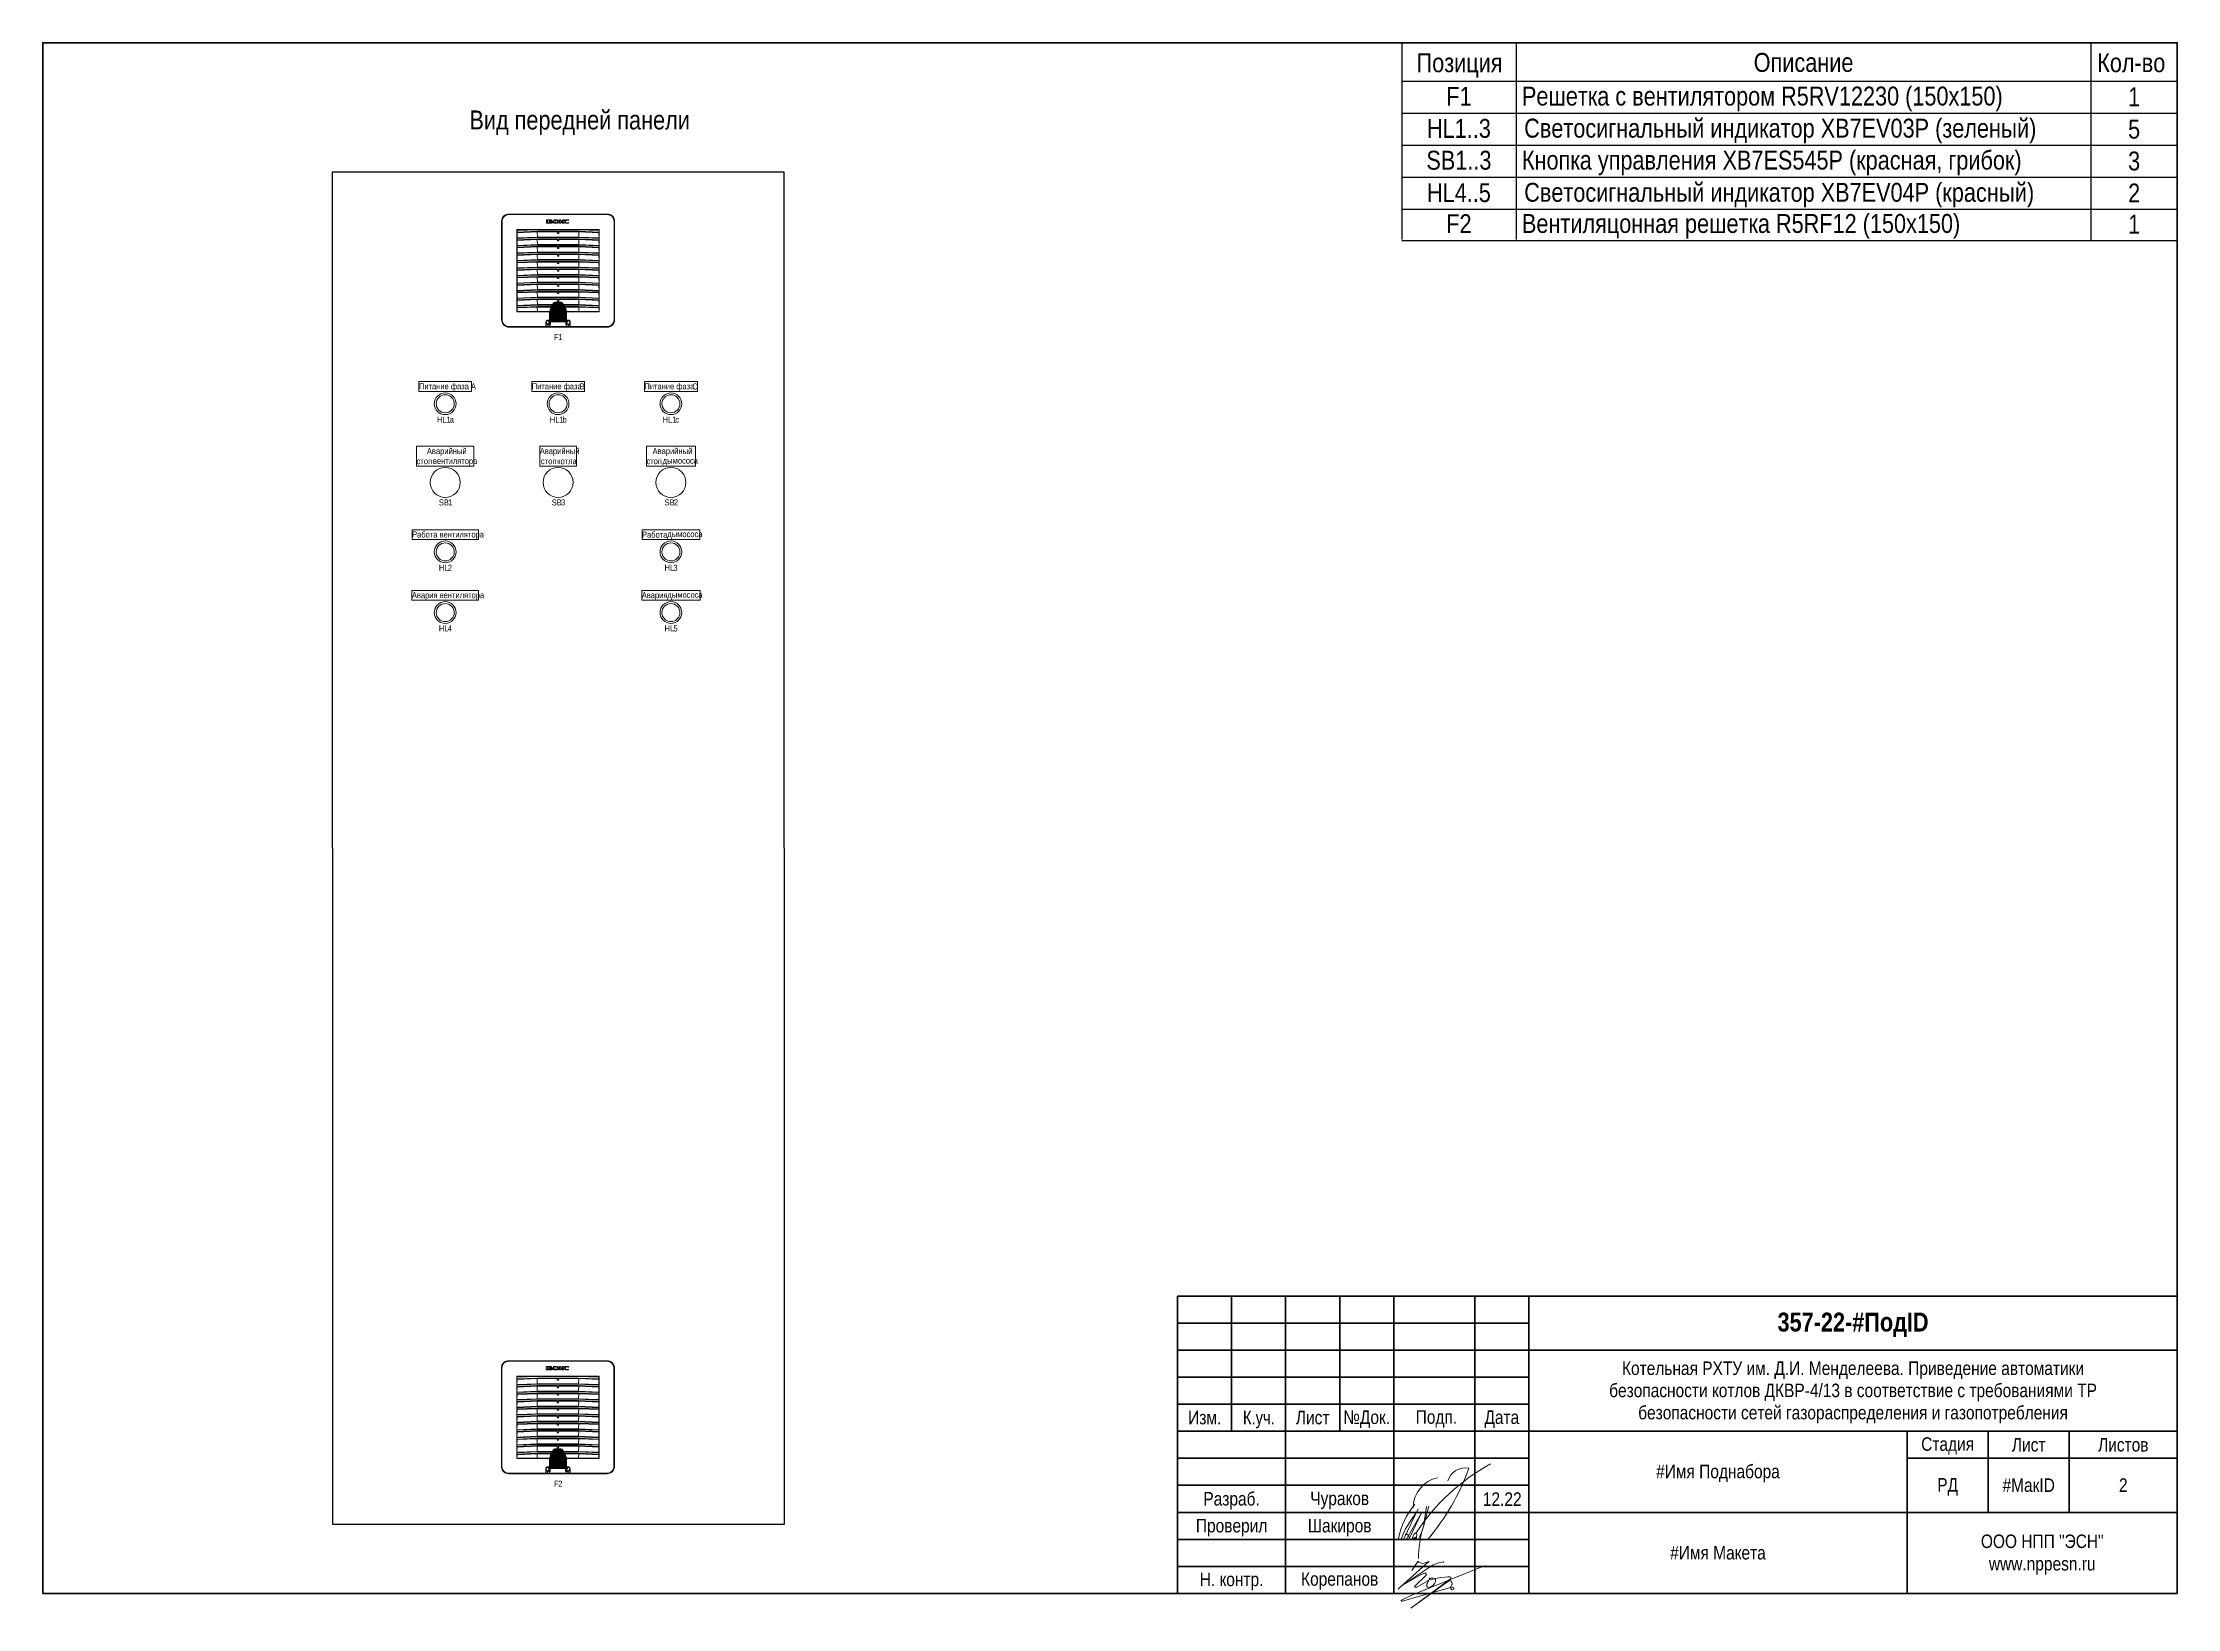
# Model space of a CAD drawing. Header units: millimetres. Extents: x -6000 to 26000, y -6000 to 26000.
# Drawn here: x 20 to 415, y -4852.8 to -4563 of the extents above; entities that cross this region are included whole.
import ezdxf

# ---------------------------------------------------------------- set-up
doc = ezdxf.new("R2010")
doc.units = ezdxf.units.MM
doc.header["$MEASUREMENT"] = 0
for name, color, linetype, lineweight in [('0_Ном._пера__1', 7, 'Continuous', 15), ('0_Ном._пера__241', 7, 'Continuous', 50), ('0_Ном._пера__246', 7, 'Continuous', 100), ('2D - Общий_Ном._пера__21', 7, 'Continuous', 30), ('Аннотация - Текст_Ном._пера__1', 7, 'Continuous', 15), ('Чертеж и Рисунок_Ном._пера__1', 7, 'Continuous', 15), ('Чертеж и Рисунок_Ном._пера__21', 7, 'Continuous', 30), ('Чертеж и Рисунок_Ном._пера__7', 7, 'Continuous', 15)]:
    doc.layers.add(name, color=color, linetype=linetype, lineweight=lineweight)
doc.layers.add('0_Ном._пера__9', color=7, linetype='Continuous', lineweight=15, true_color=0x3dad99)
doc.layers.add('Чертеж и Рисунок_Ном._пера__8', color=7, linetype='Continuous', lineweight=15, true_color=0xa80f02)
doc.styles.add('СГЕНЕРИР_СТИЛЬ_1', font='')
doc.styles.add('СГЕНЕРИР_СТИЛЬ_4', font='')
doc.styles.get('СГЕНЕРИР_СТИЛЬ_1').set_extended_font_data('Arial Narrow')
doc.styles.get('СГЕНЕРИР_СТИЛЬ_4').set_extended_font_data('Arial Narrow', bold=True)

msp = doc.modelspace()

# ---------------------------------------------------------------- texts
at = {"layer": '0_Ном._пера__1', "color": 7, "linetype": 'Continuous', "lineweight": 15, "attachment_point": 5}
for s, insert, char_height, style in [('\\A1;{\\pqc;\\fArial Narrow|b1|i0|c204|p34;357-22\\fArial Narrow|b1|i0|c204|p34;-\\fArial Narrow|b1|i0|c204|p34;#ПодID}', (355, -4800.32), 3.5, 'СГЕНЕРИР_СТИЛЬ_4'), ('\\A1;{\\pqc;\\fArial Narrow|b0|i0|c204|p34;Изм.}', (235.04, -4817.51), 2.5, 'СГЕНЕРИР_СТИЛЬ_1'), ('\\A1;{\\W0.950000x;\\pqc;\\fArial Narrow|b0|i0|c204|p34;К.уч.}', (245.04, -4817.86), 2.5, 'СГЕНЕРИР_СТИЛЬ_1'), ('\\A1;{\\pqc;\\fArial Narrow|b0|i0|c204|p34;Лист}', (255, -4817.51), 2.5, 'СГЕНЕРИР_СТИЛЬ_1'), ('\\A1;{\\pqc;\\fArial Narrow|b0|i0|c204|p34;№Док.}', (265, -4817.79), 2.5, 'СГЕНЕРИР_СТИЛЬ_1'), ('\\A1;{\\pqc;\\fArial Narrow|b0|i0|c204|p34; Подп.}', (277.5, -4817.75), 2.5, 'СГЕНЕРИР_СТИЛЬ_1'), ('\\A1;{\\pqc;\\fArial Narrow|b0|i0|c204|p34;Дата}', (290, -4817.79), 2.5, 'СГЕНЕРИР_СТИЛЬ_1'), ('\\A1;{\\pqc;\\fArial Narrow|b0|i0|c204|p34;Стадия}', (372.5, -4822.75), 2.5, 'СГЕНЕРИР_СТИЛЬ_1'), ('\\A1;{\\pqc;\\fArial Narrow|b0|i0|c204|p34;Лист}', (387.5, -4822.54), 2.5, 'СГЕНЕРИР_СТИЛЬ_1'), ('\\A1;{\\pqc;\\fArial Narrow|b0|i0|c204|p34;Листов}', (405, -4822.54), 2.5, 'СГЕНЕРИР_СТИЛЬ_1'), ('\\A1;{\\pqc;\\fArial Narrow|b0|i0|c204|p34;#Имя Поднабора}', (330, -4827.84), 2.5, 'СГЕНЕРИР_СТИЛЬ_1'), ('\\A1;{\\pqc;\\fArial Narrow|b0|i0|c204|p34;РД}', (372.5, -4830.31), 2.5, 'СГЕНЕРИР_СТИЛЬ_1'), ('\\A1;{\\pqc;\\fArial Narrow|b0|i0|c204|p34;#МакID}', (387.5, -4830.02), 2.5, 'СГЕНЕРИР_СТИЛЬ_1'), ('\\A1;{\\pqc;\\fArial Narrow|b0|i0|c204|p34;#Имя Макета}', (330, -4842.52), 2.5, 'СГЕНЕРИР_СТИЛЬ_1')]:
    msp.add_mtext(s, dxfattribs=dict(at, insert=insert, char_height=char_height, style=style))
at = {"layer": '0_Ном._пера__1', "color": 7, "linetype": 'Continuous', "lineweight": 15, "insert": (355, -4812.84), "char_height": 2.5, "width": 102.1134, "attachment_point": 5, "line_spacing_factor": 0.984993, "style": 'СГЕНЕРИР_СТИЛЬ_1'}
msp.add_mtext('\\A1;{\\pqc;\\fArial Narrow|b0|i0|c204|p34;Котельная РХТУ им. Д.И. Менделеева. Приведение автоматики безопасности котлов ДКВР-4/13 в соответствие с требованиями ТР безопасности сетей газораспределения и газопотребления}', dxfattribs=at)
at = {"layer": '0_Ном._пера__1', "color": 7, "linetype": 'Continuous', "lineweight": 15, "insert": (390, -4842.84), "char_height": 2.5, "attachment_point": 5, "line_spacing_factor": 0.996855, "style": 'СГЕНЕРИР_СТИЛЬ_1'}
msp.add_mtext('\\A1;{\\pqc;\\fArial Narrow|b0|i0|c204|p34;ООО НПП "ЭСН"\\P\\pqc;\\fArial Narrow|b0|i0|c204|p34;www.nppesn.ru}', dxfattribs=at)
at = {"layer": 'Аннотация - Текст_Ном._пера__1', "color": 7, "linetype": 'Continuous', "lineweight": 15, "style": 'СГЕНЕРИР_СТИЛЬ_1'}
for s, insert, char_height, attachment_point in [('\\A1;{\\pqc;\\fArial Narrow|b0|i0|c204|p34;Позиция}', (282.18, -4564.99), 3.5, 2), ('\\A1;{\\pqc;\\fArial Narrow|b0|i0|c204|p34;Описание}', (345.84, -4564.93), 3.5, 2), ('\\A1;{\\pqc;\\fArial Narrow|b0|i0|c204|p34;Кол\\fArial Narrow|b0|i0|c204|p34;-во}', (406.48, -4564.98), 3.5, 2), ('\\A1;{\\pqc;\\fArial Narrow|b0|i0|c204|p34;F1}', (282.07, -4571.21), 3.5, 2), ('\\A1;{\\pql;\\fArial Narrow|b0|i0|c204|p34;Решетка с вентилятором R5RV12230 (150х150)}', (293.73, -4571.16), 3.5, 1), ('\\A1;{\\pqc;\\fArial Narrow|b0|i0|c204|p34;1}', (407.01, -4571.29), 3.5, 2), ('\\A1;{\\pqc;\\fArial Narrow|b0|i0|c204|p34;Вид передней панели}', (119.36, -4575.58), 3.5, 2), ('\\A1;{\\pqc;\\fArial Narrow|b0|i0|c204|p34;HL1\\fArial Narrow|b0|i0|c204|p34;..3}', (282.07, -4577.14), 3.5, 2), ('\\A1;{\\pqc;\\fArial Narrow|b0|i0|c204|p34;Светосигнальный индикатор XB7EV03P (зеленый)}', (341.53, -4577.1), 3.5, 2), ('\\A1;{\\pqc;\\fArial Narrow|b0|i0|c204|p34;5}', (407.01, -4577.28), 3.5, 2), ('\\A1;{\\pqc;\\fArial Narrow|b0|i0|c204|p34;SB1..\\fArial Narrow|b0|i0|c204|p34;3}', (282.07, -4583.03), 3.5, 2), ('\\A1;{\\pql;\\fArial Narrow|b0|i0|c204|p34;Кнопка управления XB7ES545P (красная, грибок)}', (293.73, -4583.01), 3.5, 1), ('\\A1;{\\pqc;\\fArial Narrow|b0|i0|c204|p34;3}', (407.01, -4583.17), 3.5, 2), ('\\A1;{\\pqc;\\fArial Narrow|b0|i0|c204|p34;HL\\fArial Narrow|b0|i0|c204|p34;4..5}', (282.07, -4589.03), 3.5, 2), ('\\A1;{\\pqc;\\fArial Narrow|b0|i0|c204|p34;Светосигнальный индикатор XB7EV04P (красный)}', (341.33, -4588.97), 3.5, 2), ('\\A1;{\\pqc;\\fArial Narrow|b0|i0|c204|p34;2}', (407.01, -4589.1), 3.5, 2), ('\\A1;{\\pqc;\\fArial Narrow|b0|i0|c204|p34;F\\fArial Narrow|b0|i0|c204|p34;2}', (282.07, -4594.78), 3.5, 2), ('\\A1;{\\pql;\\fArial Narrow|b0|i0|c204|p34;Вентиляцонная р\\fArial Narrow|b0|i0|c204|p34;ешетка R5RF12\\fArial Narrow|b0|i0|c204|p34; \\fArial Narrow|b0|i0|c204|p34;(150х150)}', (293.73, -4594.74), 3.5, 1), ('\\A1;{\\pqc;\\fArial Narrow|b0|i0|c204|p34;1}', (407.01, -4594.87), 3.5, 2), ('\\A1;{\\pqc;\\fArial Narrow|b0|i0|c204|p34;2}', (405, -4828.74), 2.5, 2), ('\\A1;{\\pqc;\\fArial Narrow|b0|i0|c204|p34;Разраб.}', (240, -4831.27), 2.5, 2), ('\\A1;{\\pqc;\\fArial Narrow|b0|i0|c204|p34;Чураков}', (260, -4831.19), 2.5, 2), ('\\A1;{\\pqc;\\fArial Narrow|b0|i0|c204|p34;12.22}', (290.08, -4831.33), 2.5, 2), ('\\A1;{\\pqc;\\fArial Narrow|b0|i0|c204|p34;Проверил}', (240, -4836.24), 2.5, 2), ('\\A1;{\\pqc;\\fArial Narrow|b0|i0|c204|p34;Шакиров}', (260, -4836.24), 2.5, 2), ('\\A1;{\\pqc;\\fArial Narrow|b0|i0|c204|p34;Н. контр.}', (240, -4846.19), 2.5, 2), ('\\A1;{\\pqc;\\fArial Narrow|b0|i0|c204|p34;Корепанов}', (260, -4846.11), 2.5, 2)]:
    msp.add_mtext(s, dxfattribs=dict(at, insert=insert, char_height=char_height, attachment_point=attachment_point))
at = {"layer": 'Чертеж и Рисунок_Ном._пера__1', "color": 7, "linetype": 'Continuous', "lineweight": 15, "char_height": 1.1128, "attachment_point": 7, "style": 'СГЕНЕРИР_СТИЛЬ_1'}
for s, insert in [('\\A1;{\\pql;\\fArial Narrow|b0|i0|c204|p34;F}', (114.62, -4618.06)), ('\\A1;{\\pql;\\fArial Narrow|b0|i0|c204|p34;1}', (115.41, -4618.06)), ('\\A1;{\\pql;\\fArial Narrow|b0|i0|c204|p34;Питание фаза А}', (89.62, -4627.52)), ('\\A1;{\\pql;\\fArial Narrow|b0|i0|c204|p34;Питание фаза }', (110.5, -4627.52)), ('\\A1;{\\pql;\\fArial Narrow|b0|i0|c204|p34;В}', (119.38, -4627.21)), ('\\A1;{\\pql;\\fArial Narrow|b0|i0|c204|p34;Питание фаза }', (131.34, -4627.52)), ('\\A1;{\\pql;\\fArial Narrow|b0|i0|c204|p34;С}', (140.22, -4627.23)), ('\\A1;{\\pql;\\fArial Narrow|b0|i0|c204|p34;HL1}', (92.96, -4633.34)), ('\\A1;{\\pql;\\fArial Narrow|b0|i0|c204|p34;a}', (95.31, -4633.36)), ('\\A1;{\\pql;\\fArial Narrow|b0|i0|c204|p34;HL1}', (113.84, -4633.34)), ('\\A1;{\\pql;\\fArial Narrow|b0|i0|c204|p34;b}', (116.19, -4633.36)), ('\\A1;{\\pql;\\fArial Narrow|b0|i0|c204|p34;HL1}', (134.71, -4633.34)), ('\\A1;{\\pql;\\fArial Narrow|b0|i0|c204|p34;c}', (137.07, -4633.36)), ('\\A1;{\\pql;\\fArial Narrow|b0|i0|c204|p34;стоп }', (89.19, -4641.05)), ('\\A1;{\\pql;\\fArial Narrow|b0|i0|c204|p34;Аварийный}', (91.1, -4639.51)), ('\\A1;{\\pql;\\fArial Narrow|b0|i0|c204|p34;вентилятора}', (92.2, -4641.34)), ('\\A1;{\\pql;\\fArial Narrow|b0|i0|c204|p34;Аварийный}', (111.98, -4639.51)), ('\\A1;{\\pql;\\fArial Narrow|b0|i0|c204|p34;стоп }', (112.2, -4641.05)), ('\\A1;{\\pql;\\fArial Narrow|b0|i0|c204|p34;котла}', (115.21, -4641.05)), ('\\A1;{\\pql;\\fArial Narrow|b0|i0|c204|p34;стоп }', (131.73, -4641.05)), ('\\A1;{\\pql;\\fArial Narrow|b0|i0|c204|p34;Аварийный}', (132.86, -4639.51)), ('\\A1;{\\pql;\\fArial Narrow|b0|i0|c204|p34;дымососа}', (134.73, -4641.26)), ('\\A1;{\\pql;\\fArial Narrow|b0|i0|c204|p34;SB}', (93.31, -4648.69)), ('\\A1;{\\pql;\\fArial Narrow|b0|i0|c204|p34;1}', (95.03, -4648.67)), ('\\A1;{\\pql;\\fArial Narrow|b0|i0|c204|p34;SB}', (114.19, -4648.69)), ('\\A1;{\\pql;\\fArial Narrow|b0|i0|c204|p34;3}', (115.91, -4648.69)), ('\\A1;{\\pql;\\fArial Narrow|b0|i0|c204|p34;SB}', (135.07, -4648.69)), ('\\A1;{\\pql;\\fArial Narrow|b0|i0|c204|p34;2}', (136.79, -4648.67)), ('\\A1;{\\pql;\\fArial Narrow|b0|i0|c204|p34;Работа вентилятора}', (88.36, -4654.94)), ('\\A1;{\\pql;\\fArial Narrow|b0|i0|c204|p34;Работа }', (130.9, -4654.65)), ('\\A1;{\\pql;\\fArial Narrow|b0|i0|c204|p34;дымососа}', (135.57, -4654.86)), ('\\A1;{\\pql;\\fArial Narrow|b0|i0|c204|p34;HL}', (93.31, -4660.76)), ('\\A1;{\\pql;\\fArial Narrow|b0|i0|c204|p34;2}', (94.96, -4660.76)), ('\\A1;{\\pql;\\fArial Narrow|b0|i0|c204|p34;HL}', (135.07, -4660.76)), ('\\A1;{\\pql;\\fArial Narrow|b0|i0|c204|p34;3}', (136.71, -4660.78)), ('\\A1;{\\pql;\\fArial Narrow|b0|i0|c204|p34;Авария вентилятора}', (88.32, -4666.17)), ('\\A1;{\\pql;\\fArial Narrow|b0|i0|c204|p34;Авария }', (130.86, -4666.17)), ('\\A1;{\\pql;\\fArial Narrow|b0|i0|c204|p34;дымососа}', (135.6, -4666.09)), ('\\A1;{\\pql;\\fArial Narrow|b0|i0|c204|p34;HL}', (93.31, -4671.99)), ('\\A1;{\\pql;\\fArial Narrow|b0|i0|c204|p34;4}', (94.96, -4671.99)), ('\\A1;{\\pql;\\fArial Narrow|b0|i0|c204|p34;HL}', (135.07, -4671.99)), ('\\A1;{\\pql;\\fArial Narrow|b0|i0|c204|p34;5}', (136.71, -4672.01)), ('\\A1;{\\pql;\\fArial Narrow|b0|i0|c204|p34;F}', (114.6, -4830.28)), ('\\A1;{\\pql;\\fArial Narrow|b0|i0|c204|p34;2}', (115.38, -4830.28))]:
    msp.add_mtext(s, dxfattribs=dict(at, insert=insert))

# ---------------------------------------------------------------- linework, layer by layer
at = {"layer": '0_Ном._пера__241', "color": 7, "linetype": 'Continuous', "lineweight": 50}
for p, q in [((240, -4795.03), (240, -4820.03)), ((260, -4795.03), (260, -4820.03)), ((230, -4800.03), (295, -4800.03)), ((230, -4810.03), (295, -4810.03)), ((295, -4815.03), (230, -4815.03)), ((295, -4825.03), (230, -4825.03)), ((295, -4830.03), (230, -4830.03)), ((295, -4835.03), (230, -4835.03)), ((295, -4840.03), (230, -4840.03)), ((295, -4845.03), (230, -4845.03))]:
    msp.add_line(p, q, dxfattribs=at)
at = {"layer": '0_Ном._пера__246', "color": 7, "linetype": 'Continuous', "lineweight": 100}
for p, q in [((415, -4795.03), (230, -4795.03)), ((230, -4795.03), (230, -4850.03)), ((250, -4795.03), (250, -4850.03)), ((270, -4795.03), (270, -4850.03)), ((285, -4795.03), (285, -4850.03)), ((295, -4795.03), (295, -4850.03)), ((415, -4805.03), (230, -4805.03)), ((415, -4820.03), (230, -4820.03)), ((365, -4850.03), (365, -4820.03)), ((380, -4820.03), (380, -4835.03)), ((395, -4820.03), (395, -4835.03)), ((415, -4825.03), (365, -4825.03)), ((415, -4835.03), (295, -4835.03))]:
    msp.add_line(p, q, dxfattribs=at)
at = {"layer": '0_Ном._пера__246', "color": 7, "linetype": 'Continuous', "lineweight": 100, "flags": 128}
msp.add_lwpolyline([(415, -4850.03), (415, -4563.03), (20, -4563.03), (20, -4850.03)], close=True, dxfattribs=at)
at = {"layer": '0_Ном._пера__9', "color": 135, "linetype": 'Continuous', "lineweight": 15, "true_color": 0x3dad99}
for p, q in [((274.54, -4834.37), (271.86, -4839.92)), ((275.49, -4837.67), (276.47, -4833.9)), ((275.49, -4837.67), (276.07, -4833.93)), ((272.35, -4840.02), (275.1, -4835.23)), ((275.1, -4835.23), (272.84, -4839.92)), ((274.53, -4840.18), (275.27, -4838.44)), ((273.33, -4840.02), (273.51, -4839.7)), ((274.27, -4839.09), (274.13, -4840.13))]:
    msp.add_line(p, q, dxfattribs=at)
at = {"layer": '0_Ном._пера__9', "color": 135, "linetype": 'Continuous', "lineweight": 15, "true_color": 0x3dad99, "flags": 128}
for points in [[(273.37, -4845.79), (274.48, -4844.15, -0.414214), (274.51, -4844.15), (274.64, -4844.24, 0.267949), (275.98, -4844.34), (276.48, -4844.1, -0.775573), (276.51, -4844.13), (271.17, -4848.88), (270.81, -4849.22), (270.95, -4849.08, 0.030067), (271.39, -4848.71), (276.91, -4845.02, -0.091908), (278.11, -4844.43), (279.12, -4844.17, -0.933541), (279.19, -4844.29)], [(271.87, -4848.4), (275.11, -4846.56, -0.08719), (275.64, -4846.32), (275.75, -4846.3, -0.702393), (275.98, -4846.64), (273.94, -4848.66, 0.136086), (273.9, -4848.77, 0.443716), (274.02, -4848.91), (274.18, -4848.91, 0.161222), (274.25, -4848.88), (276.29, -4847.68, -0.026522), (276.38, -4847.62, -0.768791), (276.46, -4847.69), (276.23, -4848.13, 0.105043), (276.11, -4848.54, 0.43472), (276.54, -4849, 0.16132), (276.66, -4848.96), (277.28, -4848.5, 0.102211), (277.56, -4848.19), (277.58, -4848.15, -0.023478), (277.62, -4848.09, 0.197304), (277.75, -4847.53, 0.161257), (277.69, -4847.42, 0.094433), (277.46, -4847.27), (277.44, -4847.26, 0.083774), (277.2, -4847.21, 0.05387), (276.8, -4847.23, 0.985858), (276.69, -4847.55), (278.65, -4847.11, -0.027151), (278.73, -4847.09), (280.02, -4846.95, -0.046388), (280.15, -4846.95), (280.38, -4846.96, -0.65616), (280.5, -4847.32), (273.14, -4852.79), (279.32, -4848.3), (280.16, -4847.74), (280.27, -4847.72, -0.038414), (280.38, -4847.72), (280.48, -4847.72), (280.5, -4847.72, -0.402341), (280.8, -4848.33, 0.020676), (280.78, -4848.38), (280.55, -4848.76, 0.467701), (280.83, -4849.37, 0.131652), (281.07, -4849.28, 0.726247), (280.97, -4848.91), (280.88, -4848.9, 0.115506), (280.74, -4848.91), (274.6, -4850.62), (271.6, -4851.45), (271.48, -4851.44, -0.747293), (271.44, -4851.29), (273.5, -4850.31), (286.93, -4844.84)]]:
    msp.add_lwpolyline(points, format="xyb", dxfattribs=at)
at = {"layer": '0_Ном._пера__9', "color": 135, "linetype": 'Continuous', "lineweight": 15, "true_color": 0x3dad99}
for centre, radius, start, end in [((306.41, -4859.86), 38.51, 118.6981, 146.8966), ((243.78, -4812.52), 42.61, 319.6537, 340.3805), ((283.34, -4830.31), 3.52, 80.6082, 161.7985), ((279.27, -4834.17), 5.66, 101.6434, 180.3746), ((283.79, -4842.26), 13.12, 138.6736, 169.7126), ((286.05, -4845.27), 15.59, 139.9163, 160.3208), ((296.11, -4843.91), 21.55, 163.167, 179.0964), ((272.19, -4839.72), 0.668, 353.3227, 96.6773), ((273.35, -4839.42), 0.661, 268.7016, 341.1724)]:
    msp.add_arc(centre, radius, start, end, dxfattribs=at)
msp.add_ellipse((273.9, -4839.49), major_axis=(0.248, 0.662), ratio=0.421875, dxfattribs=at)
at = {"layer": '2D - Общий_Ном._пера__21', "color": 7, "linetype": 'Continuous', "lineweight": 30}
for p, q in [((271.49, -4563.03), (271.49, -4599.47)), ((271.49, -4563.03), (415, -4563.03)), ((292.66, -4563.03), (292.66, -4599.47)), ((399.02, -4563.03), (399.02, -4599.55)), ((415, -4563.03), (415, -4599.55)), ((271.49, -4570.13), (415, -4570.13)), ((271.49, -4576.06), (415, -4576.06)), ((271.49, -4582), (415, -4582)), ((271.49, -4587.94), (415, -4587.94)), ((271.49, -4593.87), (415, -4593.87)), ((271.49, -4599.64), (415, -4599.64))]:
    msp.add_line(p, q, dxfattribs=at)
at = {"layer": 'Чертеж и Рисунок_Ном._пера__1', "color": 7, "linetype": 'Continuous', "lineweight": 15}
for p, q in [((99.36, -4625.74), (89.62, -4625.74)), ((89.62, -4625.74), (89.62, -4627.57)), ((89.62, -4627.57), (99.36, -4627.57)), ((99.36, -4627.57), (99.36, -4625.74)), ((120.24, -4625.74), (110.5, -4625.74)), ((110.5, -4625.74), (110.5, -4627.57)), ((110.5, -4627.57), (120.24, -4627.57)), ((120.24, -4627.57), (120.24, -4625.74)), ((141.15, -4625.74), (131.34, -4625.74)), ((131.34, -4625.74), (131.34, -4627.57)), ((131.34, -4627.57), (141.15, -4627.57)), ((141.15, -4627.57), (141.15, -4625.74)), ((99.79, -4637.73), (89.19, -4637.73)), ((89.19, -4637.73), (89.19, -4641.39)), ((99.79, -4641.39), (99.79, -4637.73)), ((118.76, -4637.73), (111.98, -4637.73)), ((111.98, -4637.73), (111.98, -4641.39)), ((118.76, -4641.39), (118.76, -4637.73)), ((140.77, -4637.73), (131.73, -4637.73)), ((131.73, -4637.73), (131.73, -4641.39)), ((140.77, -4641.39), (140.77, -4637.73)), ((89.19, -4641.39), (99.79, -4641.39)), ((111.98, -4641.39), (118.76, -4641.39)), ((131.73, -4641.39), (140.77, -4641.39)), ((100.62, -4653.16), (88.36, -4653.16)), ((88.36, -4653.16), (88.36, -4654.99)), ((88.36, -4654.99), (100.62, -4654.99)), ((100.62, -4654.99), (100.62, -4653.16)), ((141.6, -4653.16), (130.9, -4653.16)), ((130.9, -4653.16), (130.9, -4654.99)), ((130.9, -4654.99), (141.6, -4654.99)), ((141.6, -4654.99), (141.6, -4653.16)), ((100.66, -4664.39), (88.32, -4664.39)), ((88.32, -4664.39), (88.32, -4666.22)), ((100.66, -4666.22), (100.66, -4664.39)), ((141.64, -4664.39), (130.86, -4664.39)), ((130.86, -4664.39), (130.86, -4666.22)), ((141.64, -4666.22), (141.64, -4664.39)), ((88.32, -4666.22), (100.66, -4666.22)), ((130.86, -4666.22), (141.64, -4666.22))]:
    msp.add_line(p, q, dxfattribs=at)
for centre, radius in [((94.49, -4629.85), 2.02), ((94.49, -4629.85), 1.67), ((115.37, -4629.85), 2.02), ((115.37, -4629.85), 1.67), ((136.25, -4629.85), 2.02), ((136.25, -4629.85), 1.67), ((94.49, -4644.42), 2.78), ((115.37, -4644.42), 2.78), ((136.25, -4644.42), 2.78), ((94.49, -4657.27), 2.02), ((94.49, -4657.27), 1.67), ((136.25, -4657.27), 2.02), ((136.25, -4657.27), 1.67), ((94.49, -4668.5), 2.02), ((94.49, -4668.5), 1.67), ((136.25, -4668.5), 2.02), ((136.25, -4668.5), 1.67)]:
    msp.add_circle(centre, radius, dxfattribs=at)
at = {"layer": 'Чертеж и Рисунок_Ном._пера__21', "color": 7, "linetype": 'Continuous', "lineweight": 30}
for p, q in [((73.61, -4586.92), (157.13, -4586.92)), ((73.67, -4837.3), (73.61, -4586.92)), ((157.13, -4586.92), (157.18, -4837.3)), ((157.18, -4837.3), (73.67, -4837.3))]:
    msp.add_line(p, q, dxfattribs=at)
at = {"layer": 'Чертеж и Рисунок_Ном._пера__7', "color": 7, "linetype": 'Continuous', "lineweight": 15}
for p, q in [((104.94, -4596.1), (104.91, -4596.1)), ((104.91, -4596.1), (104.91, -4614.32)), ((105.01, -4596.1), (104.94, -4596.1)), ((104.94, -4596.1), (104.94, -4614.32)), ((105.01, -4596.1), (105.01, -4614.32)), ((124.48, -4594.75), (106.26, -4594.75)), ((106.26, -4594.78), (106.26, -4594.75)), ((106.26, -4594.85), (106.26, -4594.78)), ((124.48, -4594.78), (106.26, -4594.78)), ((124.48, -4594.85), (106.26, -4594.85)), ((107.74, -4612.73), (107.74, -4597.69)), ((107.78, -4597.81), (111.54, -4597.64)), ((107.78, -4612.73), (107.78, -4597.69)), ((107.78, -4597.69), (107.78, -4597.69)), ((107.78, -4597.81), (107.78, -4597.69)), ((107.85, -4597.58), (122.89, -4597.58)), ((107.85, -4597.62), (122.89, -4597.62)), ((107.85, -4597.62), (107.85, -4597.63)), ((107.85, -4597.63), (111.54, -4597.62)), ((111.54, -4597.62), (119.19, -4597.62)), ((111.54, -4597.62), (111.54, -4597.64)), ((111.54, -4597.64), (119.19, -4597.64)), ((113.21, -4595.86), (113.21, -4596.38)), ((114.09, -4595.8), (113.28, -4595.8)), ((113.28, -4596.44), (114.09, -4596.44)), ((113.43, -4595.85), (114.08, -4595.85)), ((113.43, -4596.39), (113.43, -4595.85)), ((113.81, -4596.39), (113.43, -4596.39)), ((113.7, -4596.11), (113.7, -4596.18)), ((113.7, -4596.22), (113.7, -4596.29)), ((113.75, -4596.09), (113.76, -4596.11)), ((113.77, -4596.13), (113.8, -4596.15)), ((113.83, -4596.17), (113.89, -4596.19)), ((113.87, -4596.34), (113.99, -4596.34)), ((113.89, -4596.19), (114.05, -4596.17)), ((114.02, -4596.37), (114.06, -4596.37)), ((114.05, -4596.17), (114.21, -4596.19)), ((114.27, -4596.33), (114.05, -4596.33)), ((114.08, -4595.85), (114.08, -4595.91)), ((114.08, -4595.91), (114.16, -4595.91)), ((114.16, -4595.91), (114.16, -4595.86)), ((114.21, -4596.19), (114.27, -4596.17)), ((114.29, -4596.2), (114.22, -4596.2)), ((114.29, -4596.15), (114.32, -4596.13)), ((114.33, -4596.12), (114.35, -4596.09)), ((114.39, -4596.19), (114.39, -4596.12)), ((114.39, -4596.3), (114.39, -4596.23)), ((115, -4595.79), (114.56, -4595.8)), ((114.56, -4595.8), (114.56, -4596.44)), ((114.56, -4596.44), (114.98, -4596.44)), ((114.97, -4595.88), (114.81, -4595.89)), ((114.81, -4595.89), (114.81, -4596.36)), ((114.81, -4596.36), (114.96, -4596.36)), ((114.98, -4596.44), (114.98, -4596.44)), ((115.66, -4595.8), (115.66, -4596.44)), ((115.66, -4595.8), (115.89, -4595.8)), ((115.66, -4596.44), (115.89, -4596.44)), ((116.3, -4595.8), (115.89, -4596.1)), ((115.89, -4596.1), (115.89, -4595.8)), ((115.89, -4596.17), (116.21, -4596.44)), ((115.89, -4596.44), (115.89, -4596.17)), ((116.09, -4596.08), (116.48, -4595.8)), ((116.49, -4596.44), (116.09, -4596.08)), ((116.21, -4596.44), (116.49, -4596.44)), ((116.48, -4595.8), (116.3, -4595.8)), ((117.03, -4596.38), (117.09, -4596.38)), ((117.29, -4595.95), (117.32, -4595.95)), ((117.32, -4595.95), (117.36, -4595.84)), ((117.32, -4596.41), (117.35, -4596.32)), ((117.35, -4596.32), (117.33, -4596.32)), ((119.19, -4597.62), (122.9, -4597.63)), ((119.19, -4597.62), (119.19, -4597.64)), ((119.19, -4597.64), (122.96, -4597.81)), ((122.89, -4597.62), (122.89, -4597.62)), ((122.96, -4597.69), (122.96, -4612.73)), ((122.96, -4597.69), (122.96, -4597.69)), ((122.96, -4597.69), (122.96, -4597.81)), ((123, -4597.69), (123, -4612.73)), ((124.48, -4594.78), (124.48, -4594.75)), ((124.48, -4594.85), (124.48, -4594.78)), ((125.73, -4614.32), (125.73, -4596.1)), ((125.73, -4596.1), (125.8, -4596.1)), ((125.8, -4614.32), (125.8, -4596.1)), ((125.8, -4596.1), (125.83, -4596.1)), ((125.83, -4614.32), (125.83, -4596.1)), ((107.78, -4598.1), (107.78, -4597.81)), ((107.78, -4598.1), (111.56, -4597.94)), ((107.78, -4598.15), (107.78, -4598.1)), ((107.78, -4598.15), (107.78, -4598.1)), ((107.8, -4598.18), (107.78, -4598.15)), ((107.78, -4599.16), (107.8, -4598.22)), ((107.78, -4599.16), (111.54, -4599)), ((107.78, -4599.26), (111.55, -4599.09)), ((107.78, -4599.26), (107.78, -4599.5)), ((107.78, -4599.5), (111.56, -4599.33)), ((107.78, -4599.54), (107.78, -4599.5)), ((107.78, -4599.54), (107.78, -4599.5)), ((107.8, -4599.57), (107.78, -4599.54)), ((107.78, -4600.55), (107.8, -4599.62)), ((107.78, -4600.55), (111.54, -4600.39)), ((107.78, -4600.65), (111.55, -4600.48)), ((107.78, -4600.65), (107.78, -4600.89)), ((107.78, -4600.89), (111.56, -4600.72)), ((107.78, -4600.93), (107.78, -4600.89)), ((107.78, -4600.93), (107.78, -4600.89)), ((107.8, -4600.96), (107.78, -4600.93)), ((107.78, -4601.94), (107.8, -4601.01)), ((111.5, -4598.06), (107.8, -4598.22)), ((107.8, -4598.18), (107.8, -4598.22)), ((111.5, -4599.45), (107.8, -4599.62)), ((107.8, -4599.57), (107.8, -4599.62)), ((111.5, -4600.84), (107.8, -4601.01)), ((107.8, -4600.96), (107.8, -4601.01)), ((111.54, -4599), (111.5, -4598.06)), ((111.5, -4598.06), (115.26, -4598.06)), ((111.54, -4600.39), (111.5, -4599.45)), ((111.5, -4599.45), (115.26, -4599.45)), ((111.54, -4601.78), (111.5, -4600.84)), ((111.5, -4600.84), (115.26, -4600.84)), ((111.54, -4599), (119.2, -4599)), ((111.54, -4600.39), (119.2, -4600.39)), ((119.19, -4599.09), (111.55, -4599.09)), ((119.19, -4600.48), (111.55, -4600.48)), ((111.56, -4597.94), (115.26, -4597.94)), ((111.56, -4599.33), (115.26, -4599.33)), ((111.56, -4600.72), (115.26, -4600.72)), ((115.26, -4597.98), (115.26, -4597.94)), ((115.48, -4597.98), (115.26, -4597.98)), ((115.26, -4598.01), (115.26, -4597.98)), ((115.26, -4598.01), (115.47, -4598.01)), ((115.26, -4598.01), (115.26, -4598.01)), ((115.26, -4598.34), (115.26, -4598.01)), ((115.26, -4598.34), (115.48, -4598.34)), ((115.26, -4599.33), (115.26, -4599.37)), ((115.48, -4599.37), (115.26, -4599.37)), ((115.26, -4599.4), (115.26, -4599.37)), ((115.26, -4599.4), (115.47, -4599.4)), ((115.26, -4599.4), (115.26, -4599.4)), ((115.26, -4599.73), (115.26, -4599.4)), ((115.26, -4599.73), (115.48, -4599.73)), ((115.26, -4600.76), (115.26, -4600.72)), ((115.26, -4600.76), (115.48, -4600.76)), ((115.26, -4600.79), (115.26, -4600.76)), ((115.26, -4600.79), (115.47, -4600.79)), ((115.26, -4600.79), (115.26, -4600.79)), ((115.26, -4601.12), (115.26, -4600.79)), ((115.26, -4601.12), (115.48, -4601.12)), ((115.48, -4597.98), (115.47, -4598.01)), ((115.47, -4598.01), (115.48, -4598.01)), ((115.48, -4599.37), (115.47, -4599.4)), ((115.47, -4599.4), (115.48, -4599.4)), ((115.48, -4600.76), (115.47, -4600.79)), ((115.47, -4600.79), (115.48, -4600.79)), ((115.48, -4597.94), (119.18, -4597.94)), ((115.48, -4597.94), (115.48, -4597.98)), ((115.48, -4598.01), (115.48, -4598.34)), ((115.48, -4598.06), (119.24, -4598.06)), ((115.48, -4599.33), (119.18, -4599.33)), ((115.48, -4599.37), (115.48, -4599.33)), ((115.48, -4599.4), (115.48, -4599.73)), ((115.48, -4599.45), (119.24, -4599.45)), ((115.48, -4600.72), (119.18, -4600.72)), ((115.48, -4600.72), (115.48, -4600.76)), ((115.48, -4600.79), (115.48, -4601.12)), ((115.48, -4600.84), (119.24, -4600.84)), ((119.18, -4597.94), (122.96, -4598.1)), ((119.18, -4599.33), (122.96, -4599.5)), ((119.18, -4600.72), (122.96, -4600.89)), ((119.19, -4599.09), (122.96, -4599.26)), ((119.19, -4600.48), (122.96, -4600.65)), ((119.24, -4598.06), (119.2, -4599)), ((119.2, -4599), (122.96, -4599.16)), ((119.24, -4599.45), (119.2, -4600.39)), ((119.2, -4600.39), (122.96, -4600.55)), ((119.24, -4600.84), (119.2, -4601.78)), ((122.94, -4598.22), (119.24, -4598.06)), ((122.94, -4599.62), (119.24, -4599.45)), ((122.94, -4601.01), (119.24, -4600.84)), ((122.96, -4598.15), (122.94, -4598.18)), ((122.94, -4598.22), (122.94, -4598.18)), ((122.94, -4598.22), (122.96, -4599.16)), ((122.96, -4599.54), (122.94, -4599.57)), ((122.94, -4599.62), (122.94, -4599.57)), ((122.94, -4599.62), (122.96, -4600.55)), ((122.96, -4600.93), (122.94, -4600.96)), ((122.94, -4601.01), (122.94, -4600.96)), ((122.94, -4601.01), (122.96, -4601.94)), ((122.96, -4597.81), (122.96, -4598.1)), ((122.96, -4598.1), (122.96, -4598.15)), ((122.96, -4598.1), (122.96, -4598.15)), ((122.96, -4599.5), (122.96, -4599.26)), ((122.96, -4599.5), (122.96, -4599.54)), ((122.96, -4599.5), (122.96, -4599.54)), ((122.96, -4600.89), (122.96, -4600.65)), ((122.96, -4600.89), (122.96, -4600.93)), ((122.96, -4600.89), (122.96, -4600.93)), ((107.78, -4601.94), (111.54, -4601.78)), ((107.78, -4602.04), (111.55, -4601.88)), ((107.78, -4602.04), (107.78, -4602.28)), ((107.78, -4602.28), (111.56, -4602.11)), ((107.78, -4602.32), (107.78, -4602.28)), ((107.78, -4602.32), (107.78, -4602.28)), ((107.8, -4602.35), (107.78, -4602.32)), ((107.78, -4603.33), (107.8, -4602.4)), ((107.78, -4603.33), (111.54, -4603.17)), ((107.78, -4603.43), (111.55, -4603.27)), ((107.78, -4603.43), (107.78, -4603.67)), ((111.56, -4603.5), (107.78, -4603.67)), ((107.78, -4603.71), (107.78, -4603.67)), ((107.78, -4603.71), (107.78, -4603.67)), ((107.8, -4603.74), (107.78, -4603.71)), ((107.78, -4604.72), (107.8, -4603.79)), ((107.78, -4604.72), (111.54, -4604.56)), ((107.78, -4604.82), (111.55, -4604.66)), ((107.78, -4604.82), (107.78, -4605.06)), ((107.78, -4605.06), (111.56, -4604.9)), ((107.78, -4605.1), (107.78, -4605.06)), ((107.78, -4605.1), (107.78, -4605.06)), ((107.8, -4605.14), (107.78, -4605.1)), ((107.78, -4606.11), (107.8, -4605.18)), ((111.5, -4602.24), (107.8, -4602.4)), ((107.8, -4602.35), (107.8, -4602.4)), ((111.5, -4603.63), (107.8, -4603.79)), ((107.8, -4603.74), (107.8, -4603.79)), ((111.5, -4605.02), (107.8, -4605.18)), ((107.8, -4605.14), (107.8, -4605.18)), ((111.54, -4603.17), (111.5, -4602.24)), ((111.5, -4602.24), (115.26, -4602.24)), ((111.54, -4604.56), (111.5, -4603.63)), ((111.5, -4603.63), (115.26, -4603.63)), ((111.54, -4605.95), (111.5, -4605.02)), ((111.5, -4605.02), (115.26, -4605.02)), ((111.54, -4601.78), (119.2, -4601.78)), ((111.54, -4603.17), (119.2, -4603.17)), ((111.54, -4604.56), (119.2, -4604.56)), ((119.19, -4601.88), (111.55, -4601.88)), ((119.19, -4603.27), (111.55, -4603.27)), ((119.19, -4604.66), (111.55, -4604.66)), ((111.56, -4602.11), (115.26, -4602.11)), ((115.26, -4603.5), (111.56, -4603.5)), ((111.56, -4604.9), (115.26, -4604.9)), ((115.26, -4602.15), (115.26, -4602.11)), ((115.26, -4602.15), (115.48, -4602.15)), ((115.26, -4602.18), (115.26, -4602.15)), ((115.26, -4602.18), (115.47, -4602.18)), ((115.26, -4602.18), (115.26, -4602.18)), ((115.26, -4602.51), (115.26, -4602.18)), ((115.26, -4602.51), (115.48, -4602.51)), ((115.26, -4603.55), (115.26, -4603.5)), ((115.26, -4603.55), (115.48, -4603.55)), ((115.26, -4603.57), (115.26, -4603.55)), ((115.26, -4603.57), (115.47, -4603.57)), ((115.26, -4603.57), (115.26, -4603.57)), ((115.26, -4603.9), (115.26, -4603.57)), ((115.26, -4603.9), (115.48, -4603.9)), ((115.26, -4604.94), (115.26, -4604.9)), ((115.26, -4604.94), (115.48, -4604.94)), ((115.26, -4604.96), (115.26, -4604.94)), ((115.26, -4604.96), (115.47, -4604.96)), ((115.26, -4605.3), (115.26, -4604.96)), ((115.26, -4604.96), (115.26, -4604.96)), ((115.26, -4605.3), (115.48, -4605.3)), ((115.48, -4602.15), (115.47, -4602.18)), ((115.47, -4602.18), (115.48, -4602.18)), ((115.48, -4603.55), (115.47, -4603.57)), ((115.47, -4603.57), (115.48, -4603.57)), ((115.48, -4604.94), (115.47, -4604.96)), ((115.47, -4604.96), (115.48, -4604.96)), ((115.48, -4602.11), (119.18, -4602.11)), ((115.48, -4602.11), (115.48, -4602.15)), ((115.48, -4602.18), (115.48, -4602.51)), ((115.48, -4602.24), (119.24, -4602.24)), ((115.48, -4603.5), (119.18, -4603.5)), ((115.48, -4603.5), (115.48, -4603.55)), ((115.48, -4603.57), (115.48, -4603.9)), ((115.48, -4603.63), (119.24, -4603.63)), ((115.48, -4604.9), (119.18, -4604.9)), ((115.48, -4604.9), (115.48, -4604.94)), ((115.48, -4604.96), (115.48, -4605.3)), ((115.48, -4605.02), (119.24, -4605.02)), ((119.18, -4602.11), (122.96, -4602.28)), ((119.18, -4603.5), (122.96, -4603.67)), ((119.18, -4604.9), (122.96, -4605.06)), ((119.19, -4601.88), (122.96, -4602.04)), ((119.19, -4603.27), (122.96, -4603.43)), ((119.19, -4604.66), (122.96, -4604.82)), ((119.2, -4601.78), (122.96, -4601.94)), ((119.24, -4602.24), (119.2, -4603.17)), ((119.2, -4603.17), (122.96, -4603.33)), ((119.24, -4603.63), (119.2, -4604.56)), ((119.2, -4604.56), (122.96, -4604.72)), ((119.24, -4605.02), (119.2, -4605.95)), ((122.94, -4602.4), (119.24, -4602.24)), ((122.94, -4603.79), (119.24, -4603.63)), ((122.94, -4605.18), (119.24, -4605.02)), ((122.96, -4602.32), (122.94, -4602.35)), ((122.94, -4602.4), (122.94, -4602.35)), ((122.94, -4602.4), (122.96, -4603.33)), ((122.96, -4603.71), (122.94, -4603.74)), ((122.94, -4603.79), (122.94, -4603.74)), ((122.94, -4603.79), (122.96, -4604.72)), ((122.96, -4605.1), (122.94, -4605.14)), ((122.94, -4605.18), (122.94, -4605.14)), ((122.94, -4605.18), (122.96, -4606.11)), ((122.96, -4602.28), (122.96, -4602.04)), ((122.96, -4602.28), (122.96, -4602.32)), ((122.96, -4602.28), (122.96, -4602.32)), ((122.96, -4603.67), (122.96, -4603.43)), ((122.96, -4603.67), (122.96, -4603.71)), ((122.96, -4603.67), (122.96, -4603.71)), ((122.96, -4605.06), (122.96, -4604.82)), ((122.96, -4605.06), (122.96, -4605.1)), ((122.96, -4605.06), (122.96, -4605.1)), ((107.78, -4606.11), (111.54, -4605.95)), ((107.78, -4606.21), (111.55, -4606.05)), ((107.78, -4606.21), (107.78, -4606.45)), ((107.78, -4606.45), (111.56, -4606.29)), ((107.78, -4606.49), (107.78, -4606.45)), ((107.78, -4606.49), (107.78, -4606.45)), ((107.8, -4606.53), (107.78, -4606.49)), ((107.78, -4607.51), (107.8, -4606.57)), ((107.78, -4607.51), (111.54, -4607.34)), ((107.78, -4607.6), (111.55, -4607.44)), ((107.78, -4607.6), (107.78, -4607.84)), ((107.78, -4607.84), (111.56, -4607.68)), ((107.78, -4607.88), (107.78, -4607.84)), ((107.78, -4607.88), (107.78, -4607.84)), ((107.8, -4607.92), (107.78, -4607.88)), ((107.78, -4608.9), (107.8, -4607.96)), ((107.78, -4608.9), (111.54, -4608.73)), ((107.78, -4608.99), (111.55, -4608.83)), ((107.78, -4608.99), (107.78, -4609.23)), ((107.78, -4609.23), (111.56, -4609.07)), ((107.78, -4609.27), (107.78, -4609.23)), ((107.78, -4609.28), (107.78, -4609.23)), ((107.8, -4609.31), (107.78, -4609.27)), ((107.78, -4610.29), (107.8, -4609.35)), ((111.5, -4606.41), (107.8, -4606.57)), ((107.8, -4606.53), (107.8, -4606.57)), ((111.5, -4607.8), (107.8, -4607.96)), ((107.8, -4607.92), (107.8, -4607.96)), ((111.5, -4609.19), (107.8, -4609.35)), ((107.8, -4609.31), (107.8, -4609.35)), ((111.54, -4607.34), (111.5, -4606.41)), ((111.5, -4606.41), (115.26, -4606.41)), ((111.54, -4608.73), (111.5, -4607.8)), ((111.5, -4607.8), (115.26, -4607.8)), ((111.54, -4610.12), (111.5, -4609.19)), ((111.5, -4609.19), (115.26, -4609.19)), ((111.54, -4605.95), (119.2, -4605.95)), ((111.54, -4607.34), (119.2, -4607.34)), ((111.54, -4608.73), (119.2, -4608.73)), ((119.19, -4606.05), (111.55, -4606.05)), ((119.19, -4607.44), (111.55, -4607.44)), ((119.19, -4608.83), (111.55, -4608.83)), ((111.56, -4606.29), (115.26, -4606.29)), ((111.56, -4607.68), (115.26, -4607.68)), ((111.56, -4609.07), (115.26, -4609.07)), ((115.26, -4606.33), (115.26, -4606.29)), ((115.26, -4606.33), (115.48, -4606.33)), ((115.26, -4606.35), (115.26, -4606.33)), ((115.26, -4606.35), (115.47, -4606.35)), ((115.26, -4606.69), (115.26, -4606.35)), ((115.26, -4606.35), (115.26, -4606.35)), ((115.26, -4606.69), (115.48, -4606.69)), ((115.26, -4607.72), (115.26, -4607.68)), ((115.26, -4607.72), (115.48, -4607.72)), ((115.26, -4607.74), (115.26, -4607.72)), ((115.26, -4607.74), (115.47, -4607.74)), ((115.26, -4607.74), (115.26, -4607.74)), ((115.26, -4608.08), (115.26, -4607.74)), ((115.26, -4608.08), (115.48, -4608.08)), ((115.26, -4609.11), (115.26, -4609.07)), ((115.26, -4609.11), (115.48, -4609.11)), ((115.26, -4609.13), (115.26, -4609.11)), ((115.26, -4609.13), (115.47, -4609.13)), ((115.26, -4609.13), (115.26, -4609.13)), ((115.26, -4609.47), (115.26, -4609.13)), ((115.26, -4609.47), (115.48, -4609.47)), ((115.48, -4606.33), (115.47, -4606.35)), ((115.47, -4606.35), (115.48, -4606.35)), ((115.48, -4607.72), (115.47, -4607.74)), ((115.47, -4607.74), (115.48, -4607.74)), ((115.48, -4609.11), (115.47, -4609.13)), ((115.47, -4609.13), (115.48, -4609.13)), ((115.48, -4606.29), (119.18, -4606.29)), ((115.48, -4606.29), (115.48, -4606.33)), ((115.48, -4606.35), (115.48, -4606.69)), ((115.48, -4606.41), (119.24, -4606.41)), ((115.48, -4607.68), (119.18, -4607.68)), ((115.48, -4607.68), (115.48, -4607.72)), ((115.48, -4607.74), (115.48, -4608.08)), ((115.48, -4607.8), (119.24, -4607.8)), ((115.48, -4609.07), (119.18, -4609.07)), ((115.48, -4609.07), (115.48, -4609.11)), ((115.48, -4609.13), (115.48, -4609.47)), ((115.48, -4609.19), (119.24, -4609.19)), ((119.18, -4606.29), (122.96, -4606.45)), ((119.18, -4607.68), (122.96, -4607.84)), ((119.18, -4609.07), (122.96, -4609.23)), ((119.19, -4606.05), (122.96, -4606.21)), ((119.19, -4607.44), (122.96, -4607.6)), ((119.19, -4608.83), (122.96, -4608.99)), ((119.2, -4605.95), (122.96, -4606.11)), ((119.24, -4606.41), (119.2, -4607.34)), ((119.2, -4607.34), (122.96, -4607.51)), ((119.24, -4607.8), (119.2, -4608.73)), ((119.2, -4608.73), (122.96, -4608.9)), ((119.24, -4609.19), (119.2, -4610.12)), ((122.94, -4606.57), (119.24, -4606.41)), ((122.94, -4607.96), (119.24, -4607.8)), ((122.94, -4609.35), (119.24, -4609.19)), ((122.96, -4606.49), (122.94, -4606.53)), ((122.94, -4606.57), (122.94, -4606.53)), ((122.94, -4606.57), (122.96, -4607.51)), ((122.96, -4607.88), (122.94, -4607.92)), ((122.94, -4607.96), (122.94, -4607.92)), ((122.94, -4607.96), (122.96, -4608.9)), ((122.96, -4609.27), (122.94, -4609.31)), ((122.94, -4609.35), (122.94, -4609.31)), ((122.94, -4609.35), (122.96, -4610.29)), ((122.96, -4606.45), (122.96, -4606.21)), ((122.96, -4606.45), (122.96, -4606.49)), ((122.96, -4606.45), (122.96, -4606.5)), ((122.96, -4607.84), (122.96, -4607.6)), ((122.96, -4607.84), (122.96, -4607.88)), ((122.96, -4607.84), (122.96, -4607.89)), ((122.96, -4609.23), (122.96, -4608.99)), ((122.96, -4609.23), (122.96, -4609.27)), ((122.96, -4609.23), (122.96, -4609.28)), ((107.78, -4610.29), (111.54, -4610.12)), ((107.78, -4610.39), (111.55, -4610.22)), ((107.78, -4610.39), (107.78, -4610.62)), ((107.78, -4610.62), (111.56, -4610.46)), ((107.78, -4610.67), (107.78, -4610.62)), ((107.78, -4610.67), (107.78, -4610.62)), ((107.8, -4610.7), (107.78, -4610.67)), ((107.78, -4611.68), (107.8, -4610.74)), ((107.78, -4611.68), (111.54, -4611.51)), ((107.78, -4611.78), (111.55, -4611.61)), ((107.78, -4611.78), (107.78, -4612.01)), ((107.78, -4612.01), (111.56, -4611.85)), ((107.78, -4612.06), (107.78, -4612.01)), ((107.78, -4612.06), (107.78, -4612.01)), ((107.8, -4612.09), (107.78, -4612.06)), ((107.78, -4612.73), (107.79, -4612.73)), ((107.79, -4612.73), (107.8, -4612.13)), ((111.5, -4610.58), (107.8, -4610.74)), ((107.8, -4610.7), (107.8, -4610.74)), ((111.5, -4611.97), (107.8, -4612.13)), ((107.8, -4612.09), (107.8, -4612.13)), ((113.8, -4612.8), (107.85, -4612.8)), ((107.86, -4612.8), (107.85, -4612.8)), ((113.8, -4612.85), (107.85, -4612.85)), ((111.54, -4612.8), (107.86, -4612.8)), ((111.54, -4611.51), (111.5, -4610.58)), ((111.5, -4610.58), (115.26, -4610.58)), ((114.1, -4611.97), (111.5, -4611.97)), ((111.54, -4612.8), (111.5, -4611.97)), ((111.54, -4610.12), (119.2, -4610.12)), ((111.54, -4611.51), (114.37, -4611.51)), ((113.86, -4612.8), (111.54, -4612.8)), ((119.19, -4610.22), (111.55, -4610.22)), ((114.32, -4611.61), (111.55, -4611.61)), ((111.56, -4610.46), (115.26, -4610.46)), ((111.56, -4611.85), (114.19, -4611.85)), ((113.8, -4614.29), (113.8, -4612.85)), ((113.87, -4612.8), (113.86, -4612.8)), ((113.88, -4612.8), (113.87, -4612.8)), ((113.87, -4612.85), (113.87, -4614.29)), ((113.88, -4612.8), (113.91, -4612.5)), ((113.88, -4614.28), (113.88, -4612.8)), ((113.91, -4612.5), (113.91, -4612.49)), ((113.95, -4612.8), (113.98, -4612.51)), ((113.95, -4614.27), (113.95, -4612.8)), ((113.98, -4612.44), (114, -4612.44)), ((113.98, -4612.44), (113.98, -4612.44)), ((113.98, -4612.44), (113.99, -4612.44)), ((114, -4612.51), (113.98, -4612.51)), ((113.99, -4612.44), (114.1, -4612.19)), ((113.99, -4612.44), (114.01, -4612.44)), ((114, -4612.44), (114.01, -4612.44)), ((114, -4614.27), (114, -4612.51)), ((114.02, -4612.14), (114.1, -4611.97)), ((114.04, -4612.15), (114.02, -4612.14)), ((114.07, -4614.28), (114.07, -4612.51)), ((114.08, -4612.51), (114.07, -4612.51)), ((114.07, -4612.51), (114.08, -4614.49)), ((114.1, -4611.97), (114.13, -4611.93)), ((114.1, -4612.13), (114.11, -4612.13)), ((114.1, -4614.49), (114.1, -4612.13)), ((114.11, -4614.48), (114.11, -4612.13)), ((114.17, -4611.89), (114.13, -4611.93)), ((114.14, -4611.93), (114.42, -4611.42)), ((114.14, -4611.93), (114.16, -4611.94)), ((114.16, -4611.94), (114.43, -4611.43)), ((114.17, -4611.89), (114.19, -4611.85)), ((114.18, -4614.48), (114.18, -4612.13)), ((114.32, -4611.61), (114.19, -4611.85)), ((114.22, -4611.97), (114.49, -4611.46)), ((114.24, -4612.16), (114.24, -4612.2)), ((114.24, -4612.24), (114.24, -4612.2)), ((114.24, -4612.38), (114.24, -4612.42)), ((114.24, -4612.42), (114.24, -4612.46)), ((114.24, -4612.6), (114.24, -4612.64)), ((114.24, -4612.68), (114.24, -4612.64)), ((114.24, -4612.83), (114.24, -4612.86)), ((114.24, -4612.9), (114.24, -4612.86)), ((114.24, -4613.05), (114.24, -4613.09)), ((114.24, -4613.13), (114.24, -4613.09)), ((114.24, -4613.27), (114.24, -4613.31)), ((114.24, -4613.31), (114.24, -4613.35)), ((114.24, -4613.49), (114.24, -4613.53)), ((114.24, -4613.53), (114.24, -4613.57)), ((114.27, -4611.99), (114.29, -4611.96)), ((114.28, -4612.1), (116.46, -4612.1)), ((114.28, -4612.17), (114.28, -4612.1)), ((114.28, -4612.17), (116.46, -4612.17)), ((114.28, -4612.23), (114.28, -4612.17)), ((116.46, -4612.23), (114.28, -4612.23)), ((114.28, -4612.29), (114.28, -4612.23)), ((116.46, -4612.29), (114.28, -4612.29)), ((114.28, -4612.32), (116.46, -4612.32)), ((114.28, -4612.32), (114.28, -4612.39)), ((114.28, -4612.45), (114.28, -4612.39)), ((114.28, -4612.39), (116.46, -4612.39)), ((116.46, -4612.45), (114.28, -4612.45)), ((114.28, -4612.52), (114.28, -4612.45)), ((116.46, -4612.52), (114.28, -4612.52)), ((114.28, -4612.55), (116.46, -4612.55)), ((114.28, -4612.55), (114.28, -4612.61)), ((114.28, -4612.61), (114.28, -4612.67)), ((114.28, -4612.61), (116.46, -4612.61)), ((116.46, -4612.67), (114.28, -4612.67)), ((114.28, -4612.74), (114.28, -4612.67)), ((116.46, -4612.74), (114.28, -4612.74)), ((114.28, -4612.77), (116.46, -4612.77)), ((114.28, -4612.84), (114.28, -4612.77)), ((114.28, -4612.84), (116.46, -4612.84)), ((114.28, -4612.89), (114.28, -4612.84)), ((116.46, -4612.89), (114.28, -4612.89)), ((114.28, -4612.96), (114.28, -4612.89)), ((116.46, -4612.96), (114.28, -4612.96)), ((114.28, -4612.99), (116.46, -4612.99)), ((114.28, -4612.99), (114.28, -4613.06)), ((114.28, -4613.06), (114.28, -4613.12)), ((114.28, -4613.06), (116.46, -4613.06)), ((116.46, -4613.12), (114.28, -4613.12)), ((114.28, -4613.18), (114.28, -4613.12)), ((116.46, -4613.18), (114.28, -4613.18)), ((114.28, -4613.21), (114.28, -4613.28)), ((114.28, -4613.21), (116.46, -4613.21)), ((114.28, -4613.28), (116.46, -4613.28)), ((114.28, -4613.34), (114.28, -4613.28)), ((116.46, -4613.34), (114.28, -4613.34)), ((114.28, -4613.41), (114.28, -4613.34)), ((116.46, -4613.41), (114.28, -4613.41)), ((114.28, -4613.44), (114.28, -4613.5)), ((114.28, -4613.44), (116.46, -4613.44)), ((114.28, -4613.5), (116.46, -4613.5)), ((114.28, -4613.56), (114.28, -4613.5)), ((116.46, -4613.56), (114.28, -4613.56)), ((114.28, -4613.63), (114.28, -4613.56)), ((114.31, -4611.92), (114.29, -4611.96)), ((114.29, -4612.07), (114.33, -4612)), ((116.45, -4612.07), (114.29, -4612.07)), ((114.33, -4611.95), (114.36, -4611.88)), ((114.33, -4612), (114.33, -4611.95)), ((114.33, -4611.95), (116.41, -4611.95)), ((116.41, -4612), (114.33, -4612)), ((114.36, -4611.88), (116.37, -4611.88)), ((114.37, -4611.51), (114.42, -4611.41)), ((114.41, -4611.73), (114.39, -4611.77)), ((114.43, -4611.69), (114.41, -4611.73)), ((114.41, -4611.85), (114.45, -4611.78)), ((116.33, -4611.85), (114.41, -4611.85)), ((114.42, -4611.42), (114.43, -4611.43)), ((114.48, -4611.65), (114.45, -4611.72)), ((114.45, -4611.72), (116.29, -4611.72)), ((114.45, -4611.78), (114.45, -4611.72)), ((116.29, -4611.78), (114.45, -4611.78)), ((114.48, -4611.65), (116.26, -4611.65)), ((114.53, -4611.51), (114.51, -4611.55)), ((114.55, -4611.47), (114.53, -4611.51)), ((114.53, -4611.63), (114.56, -4611.56)), ((116.21, -4611.63), (114.53, -4611.63)), ((114.6, -4611.43), (114.56, -4611.5)), ((114.56, -4611.5), (116.17, -4611.5)), ((114.56, -4611.56), (114.56, -4611.5)), ((116.17, -4611.56), (114.56, -4611.56)), ((114.6, -4611.43), (116.14, -4611.43)), ((114.67, -4611.4), (114.76, -4611.34)), ((116.06, -4611.4), (114.67, -4611.4)), ((114.68, -4611.31), (114.74, -4611.27)), ((114.73, -4611.3), (114.75, -4611.29)), ((114.76, -4611.28), (115.98, -4611.28)), ((115.98, -4611.34), (114.76, -4611.34)), ((114.93, -4611.21), (115.81, -4611.21)), ((115.03, -4611.04), (115.7, -4611.04)), ((115.03, -4611.05), (115.04, -4611.06)), ((115.03, -4611.05), (115.7, -4611.05)), ((115.04, -4611.06), (115.7, -4611.06)), ((115.04, -4611.13), (115.7, -4611.13)), ((115.26, -4610.5), (115.26, -4610.46)), ((115.26, -4610.5), (115.48, -4610.5)), ((115.26, -4610.53), (115.26, -4610.5)), ((115.26, -4610.53), (115.47, -4610.53)), ((115.26, -4610.53), (115.26, -4610.53)), ((115.26, -4610.86), (115.26, -4610.53)), ((115.26, -4610.86), (115.48, -4610.86)), ((115.48, -4610.5), (115.47, -4610.53)), ((115.47, -4610.53), (115.48, -4610.53)), ((115.48, -4610.46), (119.18, -4610.46)), ((115.48, -4610.46), (115.48, -4610.5)), ((115.48, -4610.53), (115.48, -4610.86)), ((115.48, -4610.58), (119.24, -4610.58)), ((115.7, -4611.05), (115.7, -4611.06)), ((115.97, -4611.26), (115.9, -4611.23)), ((115.96, -4611.25), (116, -4611.27)), ((115.98, -4611.34), (116.06, -4611.4)), ((116, -4611.3), (115.99, -4611.29)), ((116.06, -4611.31), (116, -4611.27)), ((116.14, -4611.43), (116.17, -4611.5)), ((116.17, -4611.56), (116.17, -4611.5)), ((116.21, -4611.63), (116.17, -4611.56)), ((116.19, -4611.47), (116.21, -4611.51)), ((116.23, -4611.55), (116.21, -4611.51)), ((116.25, -4611.46), (116.52, -4611.97)), ((116.26, -4611.65), (116.29, -4611.72)), ((116.29, -4611.78), (116.29, -4611.72)), ((116.33, -4611.85), (116.29, -4611.78)), ((116.32, -4611.42), (116.31, -4611.43)), ((116.31, -4611.43), (116.58, -4611.94)), ((116.31, -4611.69), (116.33, -4611.73)), ((116.32, -4611.41), (116.37, -4611.51)), ((116.32, -4611.42), (116.59, -4611.93)), ((116.35, -4611.77), (116.33, -4611.73)), ((116.37, -4611.51), (119.2, -4611.51)), ((116.37, -4611.88), (116.41, -4611.95)), ((116.41, -4612), (116.41, -4611.95)), ((116.45, -4612.07), (116.41, -4612)), ((116.55, -4611.85), (116.42, -4611.61)), ((116.42, -4611.61), (119.19, -4611.61)), ((116.43, -4611.92), (116.45, -4611.96)), ((116.47, -4611.99), (116.45, -4611.96)), ((116.46, -4612.1), (116.46, -4612.17)), ((116.46, -4612.23), (116.46, -4612.17)), ((116.46, -4612.29), (116.46, -4612.23)), ((116.46, -4612.32), (116.46, -4612.39)), ((116.46, -4612.45), (116.46, -4612.39)), ((116.46, -4612.52), (116.46, -4612.45)), ((116.46, -4612.55), (116.46, -4612.61)), ((116.46, -4612.61), (116.46, -4612.67)), ((116.46, -4612.74), (116.46, -4612.67)), ((116.46, -4612.77), (116.46, -4612.84)), ((116.46, -4612.89), (116.46, -4612.84)), ((116.46, -4612.96), (116.46, -4612.89)), ((116.46, -4612.99), (116.46, -4613.06)), ((116.46, -4613.06), (116.46, -4613.12)), ((116.46, -4613.18), (116.46, -4613.12)), ((116.46, -4613.21), (116.46, -4613.28)), ((116.46, -4613.34), (116.46, -4613.28)), ((116.46, -4613.41), (116.46, -4613.34)), ((116.46, -4613.44), (116.46, -4613.5)), ((116.46, -4613.56), (116.46, -4613.5)), ((116.46, -4613.63), (116.46, -4613.56)), ((116.5, -4612.16), (116.5, -4612.2)), ((116.5, -4612.24), (116.5, -4612.2)), ((116.5, -4612.38), (116.5, -4612.42)), ((116.5, -4612.46), (116.5, -4612.42)), ((116.5, -4612.64), (116.5, -4612.6)), ((116.5, -4612.68), (116.5, -4612.64)), ((116.5, -4612.83), (116.5, -4612.86)), ((116.5, -4612.9), (116.5, -4612.86)), ((116.5, -4613.09), (116.5, -4613.05)), ((116.5, -4613.13), (116.5, -4613.09)), ((116.5, -4613.27), (116.5, -4613.31)), ((116.5, -4613.35), (116.5, -4613.31)), ((116.5, -4613.49), (116.5, -4613.53)), ((116.5, -4613.57), (116.5, -4613.53)), ((116.55, -4611.85), (116.57, -4611.89)), ((116.55, -4611.85), (119.18, -4611.85)), ((116.56, -4612.13), (116.56, -4614.48)), ((116.61, -4611.93), (116.57, -4611.89)), ((116.59, -4611.93), (116.58, -4611.94)), ((116.61, -4611.93), (116.63, -4611.97)), ((116.63, -4611.97), (116.72, -4612.14)), ((119.24, -4611.97), (116.63, -4611.97)), ((116.63, -4612.13), (116.63, -4614.48)), ((116.64, -4612.13), (116.63, -4612.13)), ((116.64, -4612.13), (116.64, -4614.49)), ((116.64, -4612.19), (116.75, -4612.44)), ((116.67, -4614.49), (116.66, -4612.51)), ((116.66, -4612.51), (116.67, -4612.51)), ((116.67, -4612.51), (116.67, -4614.28)), ((116.72, -4612.14), (116.7, -4612.15)), ((116.76, -4612.44), (116.73, -4612.44)), ((116.73, -4612.44), (116.73, -4612.44)), ((116.73, -4612.44), (116.75, -4612.44)), ((116.76, -4612.51), (116.73, -4612.51)), ((116.73, -4612.51), (116.74, -4614.27)), ((116.75, -4612.44), (116.76, -4612.44)), ((116.76, -4612.44), (116.76, -4612.44)), ((116.79, -4612.8), (116.76, -4612.51)), ((116.79, -4612.8), (116.79, -4614.27)), ((116.83, -4612.49), (116.83, -4612.5)), ((116.83, -4612.5), (116.86, -4612.8)), ((116.86, -4612.8), (116.86, -4614.28)), ((116.87, -4612.8), (116.86, -4612.8)), ((116.87, -4612.8), (116.87, -4612.8)), ((119.2, -4612.8), (116.87, -4612.8)), ((116.87, -4614.29), (116.87, -4612.85)), ((122.89, -4612.8), (116.94, -4612.8)), ((116.94, -4612.85), (116.94, -4614.29)), ((122.89, -4612.85), (116.94, -4612.85)), ((119.18, -4610.46), (122.96, -4610.62)), ((119.18, -4611.85), (122.96, -4612.01)), ((119.19, -4610.22), (122.96, -4610.39)), ((119.19, -4611.61), (122.96, -4611.78)), ((119.2, -4610.12), (122.96, -4610.29)), ((119.24, -4610.58), (119.2, -4611.51)), ((119.2, -4611.51), (122.96, -4611.68)), ((119.24, -4611.97), (119.2, -4612.8)), ((122.88, -4612.8), (119.2, -4612.8)), ((122.94, -4610.74), (119.24, -4610.58)), ((122.94, -4612.13), (119.24, -4611.97)), ((122.89, -4612.8), (122.88, -4612.8)), ((122.96, -4610.67), (122.94, -4610.7)), ((122.94, -4610.74), (122.94, -4610.7)), ((122.94, -4610.74), (122.96, -4611.68)), ((122.96, -4612.06), (122.94, -4612.09)), ((122.94, -4612.13), (122.94, -4612.09)), ((122.94, -4612.13), (122.95, -4612.73)), ((122.95, -4612.73), (122.96, -4612.73)), ((122.96, -4610.62), (122.96, -4610.39)), ((122.96, -4610.62), (122.96, -4610.67)), ((122.96, -4610.62), (122.96, -4610.67)), ((122.96, -4612.01), (122.96, -4611.78)), ((122.96, -4612.01), (122.96, -4612.06)), ((122.96, -4612.01), (122.96, -4612.06)), ((104.94, -4614.32), (104.91, -4614.32)), ((105.01, -4614.32), (104.94, -4614.32)), ((106.26, -4615.58), (113.12, -4615.58)), ((106.26, -4615.58), (106.26, -4615.65)), ((106.26, -4615.65), (106.26, -4615.67)), ((106.26, -4615.65), (113.12, -4615.65)), ((106.26, -4615.67), (124.48, -4615.67)), ((111.5, -4615.65), (112.56, -4615.65)), ((112.56, -4615.66), (111.5, -4615.66)), ((113.12, -4615.58), (113.12, -4614.81)), ((113.12, -4615.65), (113.12, -4615.58)), ((113.18, -4614.81), (113.47, -4615.25)), ((113.18, -4614.81), (113.18, -4615.57)), ((113.18, -4615.57), (113.47, -4615.56)), ((113.53, -4615.63), (113.24, -4615.64)), ((113.47, -4615.56), (113.47, -4615.25)), ((113.48, -4614.38), (113.73, -4614.38)), ((113.48, -4614.43), (113.74, -4614.84)), ((113.73, -4614.43), (113.48, -4614.43)), ((113.74, -4614.84), (113.73, -4614.43)), ((113.75, -4614.92), (113.74, -4614.84)), ((113.75, -4614.92), (113.77, -4614.98)), ((113.82, -4615.09), (113.95, -4615.25)), ((113.82, -4615.56), (113.82, -4615.25)), ((113.95, -4615.25), (113.82, -4615.25)), ((116.92, -4615.56), (113.82, -4615.56)), ((116.92, -4615.63), (113.82, -4615.63)), ((113.83, -4615.65), (113.84, -4615.65)), ((113.85, -4615.65), (113.83, -4615.65)), ((113.84, -4615.65), (113.85, -4615.64)), ((113.87, -4614.29), (113.88, -4614.74)), ((113.88, -4614.82), (113.88, -4614.28)), ((113.88, -4614.74), (113.88, -4614.82)), ((113.88, -4614.89), (113.88, -4614.82)), ((113.88, -4614.89), (113.91, -4615.03)), ((113.91, -4615.03), (113.95, -4615.25)), ((113.95, -4615.25), (113.95, -4614.27)), ((114, -4614.27), (113.95, -4614.27)), ((114, -4614.49), (114, -4614.27)), ((114, -4614.49), (114.07, -4614.49)), ((114.07, -4614.49), (114.07, -4614.28)), ((114.07, -4614.49), (114.08, -4614.49)), ((116.65, -4615.66), (114.09, -4615.66)), ((114.1, -4614.49), (114.11, -4614.48)), ((114.1, -4615.63), (114.65, -4615.63)), ((114.22, -4614.63), (114.22, -4614.64)), ((114.22, -4614.63), (114.22, -4614.63)), ((114.22, -4614.71), (114.22, -4614.64)), ((116.52, -4614.64), (114.22, -4614.64)), ((116.52, -4614.71), (114.22, -4614.71)), ((114.24, -4613.72), (114.24, -4613.76)), ((114.24, -4613.79), (114.24, -4613.76)), ((114.24, -4613.94), (114.24, -4613.98)), ((114.24, -4614.02), (114.24, -4613.98)), ((114.24, -4614.16), (114.24, -4614.2)), ((114.24, -4614.24), (114.24, -4614.2)), ((114.24, -4614.38), (114.24, -4614.42)), ((114.24, -4614.46), (114.24, -4614.42)), ((116.49, -4614.55), (114.25, -4614.55)), ((116.49, -4614.62), (114.25, -4614.62)), ((116.46, -4613.63), (114.28, -4613.63)), ((114.28, -4613.66), (116.46, -4613.66)), ((114.28, -4613.66), (114.28, -4613.73)), ((114.28, -4613.73), (114.28, -4613.78)), ((114.28, -4613.73), (116.46, -4613.73)), ((116.46, -4613.78), (114.28, -4613.78)), ((114.28, -4613.85), (114.28, -4613.78)), ((116.46, -4613.85), (114.28, -4613.85)), ((114.28, -4613.95), (114.28, -4613.88)), ((114.28, -4613.88), (116.46, -4613.88)), ((114.28, -4613.95), (116.46, -4613.95)), ((114.28, -4614.01), (114.28, -4613.95)), ((116.46, -4614.01), (114.28, -4614.01)), ((114.28, -4614.08), (114.28, -4614.01)), ((116.46, -4614.08), (114.28, -4614.08)), ((114.28, -4614.1), (116.46, -4614.1)), ((114.28, -4614.1), (114.28, -4614.17)), ((114.28, -4614.17), (114.28, -4614.23)), ((114.28, -4614.17), (116.46, -4614.17)), ((116.46, -4614.23), (114.28, -4614.23)), ((114.28, -4614.3), (114.28, -4614.23)), ((116.46, -4614.3), (114.28, -4614.3)), ((114.28, -4614.33), (116.46, -4614.33)), ((114.28, -4614.33), (114.28, -4614.39)), ((114.28, -4614.39), (114.28, -4614.45)), ((114.28, -4614.39), (116.46, -4614.39)), ((116.46, -4614.45), (114.28, -4614.45)), ((114.28, -4614.52), (114.28, -4614.45)), ((116.46, -4614.52), (114.28, -4614.52)), ((114.65, -4614.63), (114.65, -4614.63)), ((114.65, -4614.63), (116.09, -4614.63)), ((115.04, -4614.63), (114.65, -4614.63)), ((114.65, -4615.63), (116.09, -4615.63)), ((114.65, -4615.63), (114.65, -4615.63)), ((115.04, -4614.63), (115.77, -4614.63)), ((116.09, -4614.63), (115.77, -4614.63)), ((116.09, -4614.63), (116.09, -4614.63)), ((116.09, -4615.63), (116.64, -4615.63)), ((116.09, -4615.63), (116.09, -4615.63)), ((116.46, -4613.66), (116.46, -4613.73)), ((116.46, -4613.73), (116.46, -4613.78)), ((116.46, -4613.78), (116.46, -4613.85)), ((116.46, -4613.88), (116.46, -4613.95)), ((116.46, -4614.01), (116.46, -4613.95)), ((116.46, -4614.08), (116.46, -4614.01)), ((116.46, -4614.1), (116.46, -4614.17)), ((116.46, -4614.17), (116.46, -4614.23)), ((116.46, -4614.23), (116.46, -4614.3)), ((116.46, -4614.33), (116.46, -4614.39)), ((116.46, -4614.39), (116.46, -4614.45)), ((116.46, -4614.45), (116.46, -4614.52)), ((116.5, -4613.72), (116.5, -4613.76)), ((116.5, -4613.79), (116.5, -4613.76)), ((116.5, -4613.94), (116.5, -4613.98)), ((116.5, -4614.02), (116.5, -4613.98)), ((116.5, -4614.16), (116.5, -4614.2)), ((116.5, -4614.24), (116.5, -4614.2)), ((116.5, -4614.38), (116.5, -4614.42)), ((116.5, -4614.46), (116.5, -4614.42)), ((116.52, -4614.64), (116.52, -4614.63)), ((116.52, -4614.63), (116.52, -4614.63)), ((116.52, -4614.71), (116.52, -4614.64)), ((116.64, -4614.49), (116.63, -4614.48)), ((116.66, -4614.49), (116.67, -4614.49)), ((116.67, -4614.28), (116.67, -4614.49)), ((116.74, -4614.49), (116.67, -4614.49)), ((116.79, -4614.27), (116.74, -4614.27)), ((116.74, -4614.27), (116.74, -4614.49)), ((116.79, -4614.27), (116.79, -4615.25)), ((116.79, -4615.25), (116.83, -4615.03)), ((116.79, -4615.25), (116.92, -4615.09)), ((116.92, -4615.25), (116.79, -4615.25)), ((116.83, -4615.03), (116.86, -4614.89)), ((116.86, -4614.28), (116.86, -4614.82)), ((116.86, -4614.74), (116.87, -4614.29)), ((116.86, -4614.82), (116.86, -4614.74)), ((116.86, -4614.89), (116.86, -4614.82)), ((116.89, -4615.64), (116.9, -4615.65)), ((116.9, -4615.65), (116.9, -4615.65)), ((116.92, -4615.25), (116.92, -4615.56)), ((116.97, -4614.98), (116.99, -4614.92)), ((117, -4614.84), (116.99, -4614.92)), ((117.26, -4614.43), (117, -4614.84)), ((117.01, -4614.43), (117, -4614.84)), ((117.01, -4614.38), (117.26, -4614.38)), ((117.26, -4614.43), (117.01, -4614.43)), ((117.5, -4615.64), (117.21, -4615.63)), ((117.56, -4614.81), (117.27, -4615.25)), ((117.27, -4615.25), (117.27, -4615.56)), ((117.27, -4615.56), (117.56, -4615.57)), ((117.56, -4615.57), (117.56, -4614.81)), ((117.62, -4614.81), (117.62, -4615.58)), ((117.62, -4615.58), (117.62, -4615.65)), ((117.62, -4615.58), (124.48, -4615.58)), ((117.62, -4615.65), (124.48, -4615.65)), ((118.18, -4615.65), (119.24, -4615.65)), ((119.24, -4615.66), (118.18, -4615.66)), ((124.48, -4615.58), (124.48, -4615.65)), ((124.48, -4615.67), (124.48, -4615.65)), ((125.73, -4614.32), (125.8, -4614.32)), ((125.8, -4614.32), (125.83, -4614.32)), ((124.45, -4806.98), (106.23, -4806.98)), ((106.23, -4807), (106.23, -4806.98)), ((106.23, -4807.07), (106.23, -4807)), ((124.45, -4807), (106.23, -4807)), ((124.45, -4807.07), (106.23, -4807.07)), ((124.45, -4807), (124.45, -4806.98)), ((124.45, -4807.07), (124.45, -4807)), ((104.91, -4808.33), (104.88, -4808.33)), ((104.88, -4808.33), (104.88, -4826.55)), ((104.98, -4808.33), (104.91, -4808.33)), ((104.91, -4808.33), (104.91, -4826.55)), ((104.98, -4808.33), (104.98, -4826.55)), ((107.71, -4824.96), (107.71, -4809.92)), ((107.75, -4824.96), (107.75, -4809.92)), ((107.76, -4809.92), (107.75, -4809.92)), ((107.76, -4810.03), (111.52, -4809.87)), ((107.76, -4810.03), (107.76, -4809.92)), ((107.76, -4810.33), (107.76, -4810.03)), ((107.76, -4810.33), (111.53, -4810.17)), ((107.76, -4810.37), (107.76, -4810.33)), ((107.76, -4810.37), (107.76, -4810.33)), ((107.77, -4810.41), (107.76, -4810.37)), ((107.76, -4811.38), (107.77, -4810.45)), ((111.48, -4810.29), (107.77, -4810.45)), ((107.77, -4810.41), (107.77, -4810.45)), ((107.82, -4809.8), (122.86, -4809.8)), ((107.82, -4809.85), (122.86, -4809.85)), ((107.82, -4809.85), (107.83, -4809.85)), ((107.83, -4809.85), (111.52, -4809.85)), ((111.52, -4811.22), (111.48, -4810.29)), ((111.48, -4810.29), (115.23, -4810.29)), ((111.52, -4809.85), (119.17, -4809.85)), ((111.52, -4809.85), (111.52, -4809.87)), ((111.52, -4809.87), (119.17, -4809.87)), ((111.53, -4810.17), (115.23, -4810.17)), ((113.19, -4808.09), (113.19, -4808.6)), ((114.07, -4808.02), (113.25, -4808.02)), ((113.25, -4808.67), (114.07, -4808.67)), ((113.41, -4808.07), (114.05, -4808.07)), ((113.41, -4808.62), (113.41, -4808.07)), ((113.79, -4808.62), (113.41, -4808.62)), ((113.67, -4808.33), (113.67, -4808.4)), ((113.67, -4808.44), (113.67, -4808.51)), ((113.72, -4808.31), (113.74, -4808.34)), ((113.75, -4808.35), (113.78, -4808.38)), ((113.8, -4808.4), (113.86, -4808.42)), ((113.85, -4808.57), (113.96, -4808.57)), ((113.86, -4808.42), (114.02, -4808.39)), ((114, -4808.59), (114.03, -4808.59)), ((114.02, -4808.39), (114.18, -4808.42)), ((114.24, -4808.56), (114.03, -4808.56)), ((114.05, -4808.07), (114.05, -4808.13)), ((114.05, -4808.13), (114.13, -4808.13)), ((114.13, -4808.13), (114.13, -4808.09)), ((114.18, -4808.42), (114.24, -4808.4)), ((114.27, -4808.43), (114.2, -4808.43)), ((114.27, -4808.38), (114.3, -4808.36)), ((114.31, -4808.34), (114.32, -4808.32)), ((114.36, -4808.42), (114.36, -4808.35)), ((114.36, -4808.53), (114.36, -4808.46)), ((114.54, -4808.02), (114.54, -4808.67)), ((114.98, -4808.02), (114.54, -4808.02)), ((114.54, -4808.67), (114.95, -4808.67)), ((114.94, -4808.11), (114.78, -4808.11)), ((114.78, -4808.11), (114.78, -4808.59)), ((114.78, -4808.59), (114.93, -4808.59)), ((114.95, -4808.67), (114.96, -4808.67)), ((115.23, -4810.21), (115.23, -4810.17)), ((115.46, -4810.21), (115.23, -4810.21)), ((115.24, -4810.23), (115.23, -4810.21)), ((115.23, -4810.23), (115.24, -4810.23)), ((115.23, -4810.57), (115.23, -4810.23)), ((115.23, -4810.57), (115.46, -4810.57)), ((115.24, -4810.23), (115.45, -4810.23)), ((115.46, -4810.21), (115.45, -4810.23)), ((115.45, -4810.23), (115.46, -4810.23)), ((115.46, -4810.17), (119.16, -4810.17)), ((115.46, -4810.17), (115.46, -4810.21)), ((115.46, -4810.23), (115.46, -4810.57)), ((115.46, -4810.29), (119.21, -4810.29)), ((115.64, -4808.02), (115.64, -4808.67)), ((115.64, -4808.02), (115.87, -4808.02)), ((115.64, -4808.67), (115.87, -4808.67)), ((116.28, -4808.02), (115.87, -4808.33)), ((115.87, -4808.33), (115.87, -4808.02)), ((115.87, -4808.4), (116.18, -4808.67)), ((115.87, -4808.67), (115.87, -4808.4)), ((116.06, -4808.31), (116.45, -4808.02)), ((116.46, -4808.67), (116.06, -4808.31)), ((116.18, -4808.67), (116.46, -4808.67)), ((116.45, -4808.02), (116.28, -4808.02)), ((117, -4808.61), (117.06, -4808.61)), ((117.27, -4808.18), (117.3, -4808.18)), ((117.3, -4808.18), (117.34, -4808.07)), ((117.32, -4808.55), (117.3, -4808.55)), ((117.3, -4808.63), (117.32, -4808.55)), ((119.16, -4810.17), (122.93, -4810.33)), ((119.17, -4809.85), (122.88, -4809.85)), ((119.17, -4809.85), (119.17, -4809.87)), ((119.17, -4809.87), (122.93, -4810.03)), ((119.21, -4810.29), (119.17, -4811.22)), ((122.92, -4810.45), (119.21, -4810.29)), ((122.86, -4809.85), (122.86, -4809.85)), ((122.93, -4810.37), (122.92, -4810.41)), ((122.92, -4810.45), (122.92, -4810.41)), ((122.92, -4810.45), (122.93, -4811.38)), ((122.93, -4809.92), (122.93, -4824.96)), ((122.93, -4809.92), (122.93, -4809.92)), ((122.93, -4809.92), (122.93, -4810.03)), ((122.93, -4810.03), (122.93, -4810.33)), ((122.93, -4810.33), (122.93, -4810.37)), ((122.93, -4810.33), (122.93, -4810.37)), ((122.98, -4809.92), (122.98, -4824.96)), ((125.71, -4826.55), (125.71, -4808.33)), ((125.71, -4808.33), (125.78, -4808.33)), ((125.78, -4826.55), (125.78, -4808.33)), ((125.78, -4808.33), (125.8, -4808.33)), ((125.8, -4826.55), (125.8, -4808.33)), ((107.76, -4811.38), (111.52, -4811.22)), ((107.76, -4811.48), (111.52, -4811.32)), ((107.76, -4811.48), (107.76, -4811.72)), ((107.76, -4811.72), (111.53, -4811.56)), ((107.76, -4811.76), (107.76, -4811.72)), ((107.76, -4811.76), (107.76, -4811.72)), ((107.77, -4811.8), (107.76, -4811.76)), ((107.76, -4812.78), (107.77, -4811.84)), ((107.76, -4812.78), (111.52, -4812.61)), ((107.76, -4812.87), (111.52, -4812.71)), ((107.76, -4812.87), (107.76, -4813.11)), ((107.76, -4813.11), (111.53, -4812.95)), ((107.76, -4813.15), (107.76, -4813.11)), ((107.76, -4813.15), (107.76, -4813.11)), ((107.77, -4813.19), (107.76, -4813.15)), ((107.76, -4814.17), (107.77, -4813.23)), ((107.76, -4814.17), (111.52, -4814)), ((107.76, -4814.27), (111.52, -4814.1)), ((107.76, -4814.27), (107.76, -4814.5)), ((107.76, -4814.5), (111.53, -4814.34)), ((107.76, -4814.55), (107.76, -4814.5)), ((107.76, -4814.55), (107.76, -4814.5)), ((107.77, -4814.58), (107.76, -4814.55)), ((107.76, -4815.56), (107.77, -4814.62)), ((111.48, -4811.68), (107.77, -4811.84)), ((107.77, -4811.8), (107.77, -4811.84)), ((111.48, -4813.07), (107.77, -4813.23)), ((107.77, -4813.19), (107.77, -4813.23)), ((111.48, -4814.46), (107.77, -4814.62)), ((107.77, -4814.58), (107.77, -4814.62)), ((111.52, -4812.61), (111.48, -4811.68)), ((111.48, -4811.68), (115.23, -4811.68)), ((111.52, -4814), (111.48, -4813.07)), ((111.48, -4813.07), (115.23, -4813.07)), ((111.52, -4815.39), (111.48, -4814.46)), ((111.48, -4814.46), (115.23, -4814.46)), ((111.52, -4811.22), (119.17, -4811.22)), ((119.17, -4811.32), (111.52, -4811.32)), ((111.52, -4812.61), (119.17, -4812.61)), ((119.17, -4812.71), (111.52, -4812.71)), ((111.52, -4814), (119.17, -4814)), ((119.17, -4814.1), (111.52, -4814.1)), ((111.53, -4811.56), (115.23, -4811.56)), ((111.53, -4812.95), (115.23, -4812.95)), ((111.53, -4814.34), (115.23, -4814.34)), ((115.23, -4811.56), (115.23, -4811.6)), ((115.46, -4811.6), (115.23, -4811.6)), ((115.24, -4811.62), (115.23, -4811.6)), ((115.23, -4811.62), (115.24, -4811.62)), ((115.23, -4811.96), (115.23, -4811.62)), ((115.23, -4811.96), (115.46, -4811.96)), ((115.23, -4812.99), (115.23, -4812.95)), ((115.23, -4812.99), (115.46, -4812.99)), ((115.24, -4813.01), (115.23, -4812.99)), ((115.23, -4813.01), (115.24, -4813.01)), ((115.23, -4813.35), (115.23, -4813.01)), ((115.23, -4813.35), (115.46, -4813.35)), ((115.23, -4814.38), (115.23, -4814.34)), ((115.23, -4814.38), (115.46, -4814.38)), ((115.24, -4814.4), (115.23, -4814.38)), ((115.23, -4814.4), (115.24, -4814.4)), ((115.23, -4814.74), (115.23, -4814.4)), ((115.23, -4814.74), (115.46, -4814.74)), ((115.24, -4811.62), (115.45, -4811.62)), ((115.24, -4813.01), (115.45, -4813.01)), ((115.24, -4814.4), (115.45, -4814.4)), ((115.46, -4811.6), (115.45, -4811.62)), ((115.45, -4811.62), (115.46, -4811.62)), ((115.46, -4812.99), (115.45, -4813.01)), ((115.45, -4813.01), (115.46, -4813.01)), ((115.46, -4814.38), (115.45, -4814.4)), ((115.45, -4814.4), (115.46, -4814.4)), ((115.46, -4811.56), (119.16, -4811.56)), ((115.46, -4811.6), (115.46, -4811.56)), ((115.46, -4811.62), (115.46, -4811.96)), ((115.46, -4811.68), (119.21, -4811.68)), ((115.46, -4812.95), (119.16, -4812.95)), ((115.46, -4812.95), (115.46, -4812.99)), ((115.46, -4813.01), (115.46, -4813.35)), ((115.46, -4813.07), (119.21, -4813.07)), ((115.46, -4814.34), (119.16, -4814.34)), ((115.46, -4814.34), (115.46, -4814.38)), ((115.46, -4814.4), (115.46, -4814.74)), ((115.46, -4814.46), (119.21, -4814.46)), ((119.16, -4811.56), (122.93, -4811.72)), ((119.16, -4812.95), (122.93, -4813.11)), ((119.16, -4814.34), (122.93, -4814.5)), ((119.17, -4811.22), (122.93, -4811.38)), ((119.17, -4811.32), (122.93, -4811.48)), ((119.21, -4811.68), (119.17, -4812.61)), ((119.17, -4812.61), (122.93, -4812.78)), ((119.17, -4812.71), (122.93, -4812.87)), ((119.21, -4813.07), (119.17, -4814)), ((119.17, -4814), (122.93, -4814.17)), ((119.17, -4814.1), (122.93, -4814.27)), ((119.21, -4814.46), (119.17, -4815.39)), ((122.92, -4811.84), (119.21, -4811.68)), ((122.92, -4813.23), (119.21, -4813.07)), ((122.92, -4814.62), (119.21, -4814.46)), ((122.93, -4811.76), (122.92, -4811.8)), ((122.92, -4811.84), (122.92, -4811.8)), ((122.92, -4811.84), (122.93, -4812.78)), ((122.93, -4813.15), (122.92, -4813.19)), ((122.92, -4813.23), (122.92, -4813.19)), ((122.92, -4813.23), (122.93, -4814.17)), ((122.93, -4814.55), (122.92, -4814.58)), ((122.92, -4814.62), (122.92, -4814.58)), ((122.92, -4814.62), (122.93, -4815.56)), ((122.93, -4811.72), (122.93, -4811.48)), ((122.93, -4811.72), (122.93, -4811.76)), ((122.93, -4811.72), (122.93, -4811.77)), ((122.93, -4813.11), (122.93, -4812.87)), ((122.93, -4813.11), (122.93, -4813.15)), ((122.93, -4813.11), (122.93, -4813.16)), ((122.93, -4814.5), (122.93, -4814.27)), ((122.93, -4814.5), (122.93, -4814.55)), ((122.93, -4814.5), (122.93, -4814.55)), ((107.76, -4815.56), (111.52, -4815.39)), ((107.76, -4815.66), (111.52, -4815.49)), ((107.76, -4815.66), (107.76, -4815.89)), ((111.53, -4815.73), (107.76, -4815.89)), ((107.76, -4815.94), (107.76, -4815.89)), ((107.76, -4815.94), (107.76, -4815.89)), ((107.77, -4815.97), (107.76, -4815.94)), ((107.76, -4816.95), (107.77, -4816.01)), ((107.76, -4816.95), (111.52, -4816.78)), ((107.76, -4817.05), (111.52, -4816.88)), ((107.76, -4817.05), (107.76, -4817.29)), ((107.76, -4817.29), (111.53, -4817.12)), ((107.76, -4817.33), (107.76, -4817.29)), ((107.76, -4817.33), (107.76, -4817.29)), ((107.77, -4817.36), (107.76, -4817.33)), ((107.76, -4818.34), (107.77, -4817.4)), ((107.76, -4818.34), (111.52, -4818.18)), ((107.76, -4818.44), (111.52, -4818.27)), ((107.76, -4818.44), (107.76, -4818.68)), ((107.76, -4818.68), (111.53, -4818.51)), ((107.76, -4818.72), (107.76, -4818.68)), ((107.76, -4818.72), (107.76, -4818.68)), ((107.77, -4818.75), (107.76, -4818.72)), ((107.76, -4819.73), (107.77, -4818.8)), ((111.48, -4815.85), (107.77, -4816.01)), ((107.77, -4815.97), (107.77, -4816.01)), ((111.48, -4817.24), (107.77, -4817.4)), ((107.77, -4817.36), (107.77, -4817.4)), ((111.48, -4818.63), (107.77, -4818.8)), ((107.77, -4818.75), (107.77, -4818.8)), ((111.52, -4816.78), (111.48, -4815.85)), ((111.48, -4815.85), (115.23, -4815.85)), ((111.52, -4818.18), (111.48, -4817.24)), ((111.48, -4817.24), (115.23, -4817.24)), ((111.52, -4819.57), (111.48, -4818.63)), ((111.48, -4818.63), (115.23, -4818.63)), ((111.52, -4815.39), (119.17, -4815.39)), ((119.17, -4815.49), (111.52, -4815.49)), ((111.52, -4816.78), (119.17, -4816.78)), ((119.17, -4816.88), (111.52, -4816.88)), ((111.52, -4818.18), (119.17, -4818.18)), ((119.17, -4818.27), (111.52, -4818.27)), ((115.23, -4815.73), (111.53, -4815.73)), ((111.53, -4817.12), (115.23, -4817.12)), ((111.53, -4818.51), (115.23, -4818.51)), ((115.23, -4815.77), (115.23, -4815.73)), ((115.23, -4815.77), (115.46, -4815.77)), ((115.24, -4815.8), (115.23, -4815.77)), ((115.23, -4815.8), (115.24, -4815.8)), ((115.23, -4816.13), (115.23, -4815.8)), ((115.23, -4816.13), (115.46, -4816.13)), ((115.23, -4817.16), (115.23, -4817.12)), ((115.23, -4817.16), (115.46, -4817.16)), ((115.24, -4817.19), (115.23, -4817.16)), ((115.23, -4817.52), (115.23, -4817.19)), ((115.23, -4817.19), (115.24, -4817.19)), ((115.23, -4817.52), (115.46, -4817.52)), ((115.23, -4818.55), (115.23, -4818.51)), ((115.23, -4818.55), (115.46, -4818.55)), ((115.24, -4818.58), (115.23, -4818.55)), ((115.23, -4818.91), (115.23, -4818.58)), ((115.23, -4818.58), (115.24, -4818.58)), ((115.23, -4818.91), (115.46, -4818.91)), ((115.24, -4815.8), (115.45, -4815.8)), ((115.24, -4817.19), (115.45, -4817.19)), ((115.24, -4818.58), (115.45, -4818.58)), ((115.46, -4815.77), (115.45, -4815.8)), ((115.45, -4815.8), (115.46, -4815.8)), ((115.46, -4817.16), (115.45, -4817.19)), ((115.45, -4817.19), (115.46, -4817.19)), ((115.46, -4818.55), (115.45, -4818.58)), ((115.45, -4818.58), (115.46, -4818.58)), ((115.46, -4815.73), (119.16, -4815.73)), ((115.46, -4815.73), (115.46, -4815.77)), ((115.46, -4815.8), (115.46, -4816.13)), ((115.46, -4815.85), (119.21, -4815.85)), ((115.46, -4817.12), (119.16, -4817.12)), ((115.46, -4817.12), (115.46, -4817.16)), ((115.46, -4817.19), (115.46, -4817.52)), ((115.46, -4817.24), (119.21, -4817.24)), ((115.46, -4818.51), (119.16, -4818.51)), ((115.46, -4818.51), (115.46, -4818.55)), ((115.46, -4818.58), (115.46, -4818.91)), ((115.46, -4818.63), (119.21, -4818.63)), ((119.16, -4815.73), (122.93, -4815.89)), ((119.16, -4817.12), (122.93, -4817.29)), ((119.16, -4818.51), (122.93, -4818.68)), ((119.17, -4815.39), (122.93, -4815.56)), ((119.17, -4815.49), (122.93, -4815.66)), ((119.21, -4815.85), (119.17, -4816.78)), ((119.17, -4816.78), (122.93, -4816.95)), ((119.17, -4816.88), (122.93, -4817.05)), ((119.21, -4817.24), (119.17, -4818.18)), ((119.17, -4818.18), (122.93, -4818.34)), ((119.17, -4818.27), (122.93, -4818.44)), ((119.21, -4818.63), (119.17, -4819.57)), ((122.92, -4816.01), (119.21, -4815.85)), ((122.92, -4817.4), (119.21, -4817.24)), ((122.92, -4818.8), (119.21, -4818.63)), ((122.93, -4815.94), (122.92, -4815.97)), ((122.92, -4816.01), (122.92, -4815.97)), ((122.92, -4816.01), (122.93, -4816.95)), ((122.93, -4817.33), (122.92, -4817.36)), ((122.92, -4817.4), (122.92, -4817.36)), ((122.92, -4817.4), (122.93, -4818.34)), ((122.93, -4818.72), (122.92, -4818.75)), ((122.92, -4818.8), (122.92, -4818.75)), ((122.92, -4818.8), (122.93, -4819.73)), ((122.93, -4815.89), (122.93, -4815.66)), ((122.93, -4815.89), (122.93, -4815.94)), ((122.93, -4815.89), (122.93, -4815.94)), ((122.93, -4817.29), (122.93, -4817.05)), ((122.93, -4817.29), (122.93, -4817.33)), ((122.93, -4817.29), (122.93, -4817.33)), ((122.93, -4818.68), (122.93, -4818.44)), ((122.93, -4818.68), (122.93, -4818.72)), ((122.93, -4818.68), (122.93, -4818.72)), ((107.76, -4819.73), (111.52, -4819.57)), ((107.76, -4819.83), (111.52, -4819.67)), ((107.76, -4819.83), (107.76, -4820.07)), ((107.76, -4820.07), (111.53, -4819.9)), ((107.76, -4820.11), (107.76, -4820.07)), ((107.76, -4820.11), (107.76, -4820.07)), ((107.77, -4820.14), (107.76, -4820.11)), ((107.76, -4821.12), (107.77, -4820.19)), ((107.76, -4821.12), (111.52, -4820.96)), ((107.76, -4821.22), (111.52, -4821.06)), ((107.76, -4821.22), (107.76, -4821.46)), ((107.76, -4821.46), (111.53, -4821.29)), ((107.76, -4821.5), (107.76, -4821.46)), ((107.76, -4821.5), (107.76, -4821.46)), ((107.77, -4821.53), (107.76, -4821.5)), ((107.76, -4822.51), (107.77, -4821.58)), ((107.76, -4822.51), (111.52, -4822.35)), ((107.76, -4822.61), (111.52, -4822.45)), ((107.76, -4822.61), (107.76, -4822.85)), ((107.76, -4822.85), (111.53, -4822.68)), ((107.76, -4822.89), (107.76, -4822.85)), ((107.76, -4822.89), (107.76, -4822.85)), ((107.77, -4822.92), (107.76, -4822.89)), ((111.48, -4820.02), (107.77, -4820.19)), ((107.77, -4820.14), (107.77, -4820.19)), ((111.48, -4821.42), (107.77, -4821.58)), ((107.77, -4821.53), (107.77, -4821.58)), ((111.48, -4822.81), (107.77, -4822.97)), ((107.77, -4822.92), (107.77, -4822.97)), ((111.52, -4820.96), (111.48, -4820.02)), ((111.48, -4820.02), (115.23, -4820.02)), ((111.52, -4822.35), (111.48, -4821.42)), ((111.48, -4821.42), (115.23, -4821.42)), ((111.52, -4823.74), (111.48, -4822.81)), ((111.48, -4822.81), (115.23, -4822.81)), ((111.52, -4819.57), (119.17, -4819.57)), ((119.17, -4819.67), (111.52, -4819.67)), ((111.52, -4820.96), (119.17, -4820.96)), ((119.17, -4821.06), (111.52, -4821.06)), ((111.52, -4822.35), (119.17, -4822.35)), ((119.17, -4822.45), (111.52, -4822.45)), ((111.53, -4819.9), (115.23, -4819.9)), ((111.53, -4821.29), (115.23, -4821.29)), ((111.53, -4822.68), (115.23, -4822.68)), ((115.23, -4819.94), (115.23, -4819.9)), ((115.23, -4819.94), (115.46, -4819.94)), ((115.24, -4819.97), (115.23, -4819.94)), ((115.23, -4819.97), (115.24, -4819.97)), ((115.23, -4820.3), (115.23, -4819.97)), ((115.23, -4820.3), (115.46, -4820.3)), ((115.23, -4821.34), (115.23, -4821.29)), ((115.23, -4821.34), (115.46, -4821.34)), ((115.24, -4821.36), (115.23, -4821.34)), ((115.23, -4821.36), (115.24, -4821.36)), ((115.23, -4821.69), (115.23, -4821.36)), ((115.23, -4821.69), (115.46, -4821.69)), ((115.23, -4822.73), (115.23, -4822.68)), ((115.23, -4822.73), (115.46, -4822.73)), ((115.24, -4822.75), (115.23, -4822.73)), ((115.23, -4822.75), (115.24, -4822.75)), ((115.23, -4823.08), (115.23, -4822.75)), ((115.24, -4819.97), (115.45, -4819.97)), ((115.24, -4821.36), (115.45, -4821.36)), ((115.24, -4822.75), (115.45, -4822.75)), ((115.46, -4819.94), (115.45, -4819.97)), ((115.45, -4819.97), (115.46, -4819.97)), ((115.46, -4821.34), (115.45, -4821.36)), ((115.45, -4821.36), (115.46, -4821.36)), ((115.46, -4822.73), (115.45, -4822.75)), ((115.45, -4822.75), (115.46, -4822.75)), ((115.46, -4819.9), (119.16, -4819.9)), ((115.46, -4819.9), (115.46, -4819.94)), ((115.46, -4819.97), (115.46, -4820.3)), ((115.46, -4820.02), (119.21, -4820.02)), ((115.46, -4821.29), (119.16, -4821.29)), ((115.46, -4821.29), (115.46, -4821.34)), ((115.46, -4821.36), (115.46, -4821.69)), ((115.46, -4821.42), (119.21, -4821.42)), ((115.46, -4822.68), (119.16, -4822.68)), ((115.46, -4822.68), (115.46, -4822.73)), ((115.46, -4822.75), (115.46, -4823.08)), ((115.46, -4822.81), (119.21, -4822.81)), ((119.16, -4819.9), (122.93, -4820.07)), ((119.16, -4821.29), (122.93, -4821.46)), ((119.16, -4822.68), (122.93, -4822.85)), ((119.17, -4819.57), (122.93, -4819.73)), ((119.17, -4819.67), (122.93, -4819.83)), ((119.21, -4820.02), (119.17, -4820.96)), ((119.17, -4820.96), (122.93, -4821.12)), ((119.17, -4821.06), (122.93, -4821.22)), ((119.21, -4821.42), (119.17, -4822.35)), ((119.17, -4822.35), (122.93, -4822.51)), ((119.17, -4822.45), (122.93, -4822.61)), ((119.21, -4822.81), (119.17, -4823.74)), ((122.92, -4820.19), (119.21, -4820.02)), ((122.92, -4821.58), (119.21, -4821.42)), ((122.92, -4822.97), (119.21, -4822.81)), ((122.93, -4820.11), (122.92, -4820.14)), ((122.92, -4820.19), (122.92, -4820.14)), ((122.92, -4820.19), (122.93, -4821.12)), ((122.93, -4821.5), (122.92, -4821.53)), ((122.92, -4821.58), (122.92, -4821.53)), ((122.92, -4821.58), (122.93, -4822.51)), ((122.93, -4822.89), (122.92, -4822.92)), ((122.92, -4822.97), (122.92, -4822.92)), ((122.93, -4820.07), (122.93, -4819.83)), ((122.93, -4820.07), (122.93, -4820.11)), ((122.93, -4820.07), (122.93, -4820.11)), ((122.93, -4821.46), (122.93, -4821.22)), ((122.93, -4821.46), (122.93, -4821.5)), ((122.93, -4821.46), (122.93, -4821.5)), ((122.93, -4822.85), (122.93, -4822.61)), ((122.93, -4822.85), (122.93, -4822.89)), ((122.93, -4822.85), (122.93, -4822.89)), ((104.91, -4826.55), (104.88, -4826.55)), ((104.98, -4826.55), (104.91, -4826.55)), ((107.75, -4824.96), (107.76, -4824.95)), ((107.76, -4823.9), (107.77, -4822.97)), ((107.76, -4823.9), (111.52, -4823.74)), ((107.76, -4824), (111.52, -4823.84)), ((107.76, -4824), (107.76, -4824.24)), ((107.76, -4824.24), (111.53, -4824.08)), ((107.76, -4824.28), (107.76, -4824.24)), ((107.76, -4824.28), (107.76, -4824.24)), ((107.77, -4824.32), (107.76, -4824.28)), ((107.76, -4824.95), (107.77, -4824.36)), ((111.48, -4824.2), (107.77, -4824.36)), ((107.77, -4824.32), (107.77, -4824.36)), ((107.83, -4825.02), (107.82, -4825.03)), ((113.78, -4825.03), (107.82, -4825.03)), ((113.78, -4825.07), (107.82, -4825.07)), ((111.51, -4825.02), (107.83, -4825.02)), ((114.08, -4824.2), (111.48, -4824.2)), ((111.51, -4825.02), (111.48, -4824.2)), ((113.84, -4825.02), (111.51, -4825.02)), ((111.52, -4823.74), (114.34, -4823.74)), ((114.29, -4823.84), (111.52, -4823.84)), ((111.53, -4824.08), (114.16, -4824.08)), ((113.45, -4826.61), (113.71, -4826.61)), ((113.45, -4826.66), (113.71, -4827.07)), ((113.71, -4826.66), (113.45, -4826.66)), ((113.71, -4827.07), (113.71, -4826.66)), ((113.78, -4826.51), (113.78, -4825.07)), ((113.84, -4825.03), (113.84, -4825.02)), ((113.85, -4825.03), (113.84, -4825.03)), ((113.85, -4825.03), (113.89, -4824.72)), ((113.85, -4826.5), (113.85, -4825.03)), ((113.85, -4825.07), (113.85, -4826.51)), ((113.85, -4827.05), (113.85, -4826.5)), ((113.85, -4826.51), (113.85, -4826.97)), ((113.89, -4824.72), (113.88, -4824.72)), ((113.92, -4825.02), (113.95, -4824.73)), ((113.92, -4826.5), (113.92, -4825.02)), ((113.92, -4827.48), (113.92, -4826.5)), ((113.98, -4826.5), (113.92, -4826.5)), ((113.95, -4824.67), (113.98, -4824.67)), ((113.95, -4824.67), (113.95, -4824.67)), ((113.95, -4824.67), (113.97, -4824.67)), ((113.98, -4824.73), (113.95, -4824.73)), ((113.97, -4824.67), (114.07, -4824.41)), ((113.97, -4824.67), (113.98, -4824.67)), ((113.98, -4824.67), (113.98, -4824.67)), ((113.98, -4826.5), (113.98, -4824.73)), ((113.98, -4826.72), (113.98, -4826.5)), ((113.98, -4826.72), (114.05, -4826.72)), ((113.99, -4824.37), (114.08, -4824.2)), ((114.01, -4824.38), (113.99, -4824.37)), ((114.05, -4826.5), (114.05, -4824.74)), ((114.05, -4824.74), (114.05, -4824.74)), ((114.05, -4824.74), (114.05, -4826.72)), ((114.05, -4826.72), (114.05, -4826.5)), ((114.05, -4826.72), (114.05, -4826.72)), ((114.07, -4824.35), (114.08, -4824.36)), ((114.07, -4826.72), (114.07, -4824.35)), ((114.07, -4826.72), (114.08, -4826.71)), ((114.08, -4824.2), (114.1, -4824.15)), ((114.08, -4826.71), (114.08, -4824.36)), ((114.14, -4824.12), (114.1, -4824.15)), ((114.12, -4824.16), (114.39, -4823.64)), ((114.12, -4824.16), (114.13, -4824.16)), ((114.13, -4824.16), (114.4, -4823.65)), ((114.14, -4824.12), (114.16, -4824.08)), ((114.15, -4826.71), (114.15, -4824.36)), ((114.29, -4823.84), (114.16, -4824.08)), ((114.19, -4824.19), (114.46, -4823.68)), ((114.19, -4826.93), (114.19, -4826.86)), ((116.5, -4826.86), (114.19, -4826.86)), ((114.19, -4826.86), (114.19, -4826.86)), ((114.19, -4826.86), (114.19, -4826.86)), ((114.21, -4824.38), (114.21, -4824.42)), ((114.21, -4824.46), (114.21, -4824.42)), ((114.21, -4824.61), (114.21, -4824.65)), ((114.21, -4824.65), (114.21, -4824.68)), ((114.21, -4824.83), (114.21, -4824.87)), ((114.21, -4824.91), (114.21, -4824.87)), ((114.21, -4825.05), (114.21, -4825.09)), ((114.21, -4825.13), (114.21, -4825.09)), ((114.21, -4825.27), (114.21, -4825.31)), ((114.21, -4825.35), (114.21, -4825.31)), ((114.21, -4825.5), (114.21, -4825.54)), ((114.21, -4825.54), (114.21, -4825.57)), ((114.21, -4825.72), (114.21, -4825.76)), ((114.21, -4825.76), (114.21, -4825.8)), ((114.21, -4825.94), (114.21, -4825.98)), ((114.21, -4826.02), (114.21, -4825.98)), ((114.21, -4826.16), (114.21, -4826.2)), ((114.21, -4826.24), (114.21, -4826.2)), ((114.21, -4826.39), (114.21, -4826.43)), ((114.21, -4826.46), (114.21, -4826.43)), ((114.21, -4826.61), (114.21, -4826.65)), ((114.21, -4826.69), (114.21, -4826.65)), ((116.47, -4826.78), (114.22, -4826.78)), ((116.47, -4826.85), (114.22, -4826.85)), ((114.25, -4824.22), (114.27, -4824.18)), ((114.25, -4824.33), (116.44, -4824.33)), ((114.25, -4824.39), (114.25, -4824.33)), ((114.25, -4824.39), (116.44, -4824.39)), ((114.25, -4824.45), (114.25, -4824.39)), ((116.44, -4824.45), (114.25, -4824.45)), ((114.25, -4824.52), (114.25, -4824.45)), ((116.44, -4824.52), (114.25, -4824.52)), ((114.25, -4824.55), (116.44, -4824.55)), ((114.25, -4824.55), (114.25, -4824.62)), ((114.25, -4824.67), (114.25, -4824.62)), ((114.25, -4824.62), (116.44, -4824.62)), ((116.44, -4824.67), (114.25, -4824.67)), ((114.25, -4824.74), (114.25, -4824.67)), ((116.44, -4824.74), (114.25, -4824.74)), ((114.25, -4824.77), (116.44, -4824.77)), ((114.25, -4824.77), (114.25, -4824.84)), ((114.25, -4824.84), (114.25, -4824.9)), ((114.25, -4824.84), (116.44, -4824.84)), ((116.44, -4824.9), (114.25, -4824.9)), ((114.25, -4824.97), (114.25, -4824.9)), ((116.44, -4824.97), (114.25, -4824.97)), ((114.25, -4824.99), (116.44, -4824.99)), ((114.25, -4825.06), (114.25, -4824.99)), ((114.25, -4825.06), (116.44, -4825.06)), ((114.25, -4825.12), (114.25, -4825.06)), ((116.44, -4825.12), (114.25, -4825.12)), ((114.25, -4825.19), (114.25, -4825.12)), ((116.44, -4825.19), (114.25, -4825.19)), ((114.25, -4825.22), (116.44, -4825.22)), ((114.25, -4825.22), (114.25, -4825.28)), ((114.25, -4825.28), (114.25, -4825.34)), ((114.25, -4825.28), (116.44, -4825.28)), ((116.44, -4825.34), (114.25, -4825.34)), ((114.25, -4825.41), (114.25, -4825.34)), ((116.44, -4825.41), (114.25, -4825.41)), ((114.25, -4825.44), (114.25, -4825.51)), ((114.25, -4825.44), (116.44, -4825.44)), ((114.25, -4825.51), (116.44, -4825.51)), ((114.25, -4825.57), (114.25, -4825.51)), ((116.44, -4825.57), (114.25, -4825.57)), ((114.25, -4825.63), (114.25, -4825.57)), ((116.44, -4825.63), (114.25, -4825.63)), ((114.25, -4825.66), (114.25, -4825.73)), ((114.25, -4825.66), (116.44, -4825.66)), ((114.25, -4825.73), (116.44, -4825.73)), ((114.25, -4825.79), (114.25, -4825.73)), ((116.44, -4825.79), (114.25, -4825.79)), ((114.25, -4825.86), (114.25, -4825.79)), ((116.44, -4825.86), (114.25, -4825.86)), ((114.25, -4825.88), (116.44, -4825.88)), ((114.25, -4825.88), (114.25, -4825.95)), ((114.25, -4825.95), (114.25, -4826.01)), ((114.25, -4825.95), (116.44, -4825.95)), ((116.44, -4826.01), (114.25, -4826.01)), ((114.25, -4826.08), (114.25, -4826.01)), ((116.44, -4826.08), (114.25, -4826.08)), ((114.25, -4826.17), (114.25, -4826.11)), ((114.25, -4826.11), (116.44, -4826.11)), ((114.25, -4826.17), (116.44, -4826.17)), ((114.25, -4826.23), (114.25, -4826.17)), ((116.44, -4826.23), (114.25, -4826.23)), ((114.25, -4826.3), (114.25, -4826.23)), ((116.44, -4826.3), (114.25, -4826.3)), ((114.25, -4826.33), (116.44, -4826.33)), ((114.25, -4826.33), (114.25, -4826.4)), ((114.25, -4826.4), (114.25, -4826.46)), ((114.25, -4826.4), (116.44, -4826.4)), ((116.44, -4826.46), (114.25, -4826.46)), ((114.25, -4826.52), (114.25, -4826.46)), ((116.44, -4826.52), (114.25, -4826.52)), ((114.25, -4826.55), (116.44, -4826.55)), ((114.25, -4826.55), (114.25, -4826.62)), ((114.25, -4826.62), (114.25, -4826.68)), ((114.25, -4826.62), (116.44, -4826.62)), ((116.44, -4826.68), (114.25, -4826.68)), ((114.25, -4826.75), (114.25, -4826.68)), ((116.44, -4826.75), (114.25, -4826.75)), ((114.29, -4824.14), (114.27, -4824.18)), ((114.27, -4824.3), (114.3, -4824.23)), ((116.42, -4824.3), (114.27, -4824.3)), ((114.3, -4824.17), (114.34, -4824.1)), ((114.3, -4824.23), (114.3, -4824.17)), ((114.3, -4824.17), (116.38, -4824.17)), ((116.38, -4824.23), (114.3, -4824.23)), ((114.34, -4823.74), (114.39, -4823.64)), ((114.34, -4824.1), (116.35, -4824.1)), ((114.38, -4823.96), (114.36, -4824)), ((114.4, -4823.92), (114.38, -4823.96)), ((114.38, -4824.07), (114.42, -4824.01)), ((116.3, -4824.07), (114.38, -4824.07)), ((114.39, -4823.64), (114.4, -4823.65)), ((114.46, -4823.88), (114.42, -4823.95)), ((114.42, -4823.95), (116.27, -4823.95)), ((114.42, -4824.01), (114.42, -4823.95)), ((116.27, -4824.01), (114.42, -4824.01)), ((114.46, -4823.88), (116.23, -4823.88)), ((114.5, -4823.74), (114.48, -4823.77)), ((114.52, -4823.7), (114.5, -4823.74)), ((114.5, -4823.85), (114.54, -4823.78)), ((116.18, -4823.85), (114.5, -4823.85)), ((114.58, -4823.66), (114.54, -4823.73)), ((114.54, -4823.73), (116.15, -4823.73)), ((114.54, -4823.78), (114.54, -4823.73)), ((116.15, -4823.78), (114.54, -4823.78)), ((114.58, -4823.66), (116.11, -4823.66)), ((114.62, -4826.86), (114.62, -4826.86)), ((114.62, -4826.86), (116.07, -4826.86)), ((115.01, -4826.86), (114.62, -4826.86)), ((114.65, -4823.54), (114.71, -4823.5)), ((114.65, -4823.63), (114.73, -4823.56)), ((116.04, -4823.63), (114.65, -4823.63)), ((114.71, -4823.53), (114.72, -4823.52)), ((114.73, -4823.5), (115.95, -4823.5)), ((115.95, -4823.56), (114.73, -4823.56)), ((114.9, -4823.44), (115.79, -4823.44)), ((115.01, -4823.26), (115.68, -4823.26)), ((115.01, -4823.27), (115.01, -4823.28)), ((115.01, -4823.27), (115.68, -4823.27)), ((115.01, -4823.28), (115.67, -4823.28)), ((115.01, -4823.35), (115.67, -4823.35)), ((115.01, -4826.86), (115.75, -4826.86)), ((115.23, -4823.08), (115.46, -4823.08)), ((115.68, -4823.27), (115.67, -4823.28)), ((116.07, -4826.86), (115.75, -4826.86)), ((115.95, -4823.48), (115.88, -4823.45)), ((115.94, -4823.48), (115.97, -4823.5)), ((115.95, -4823.56), (116.04, -4823.63)), ((116.03, -4823.54), (115.97, -4823.5)), ((115.98, -4823.53), (115.97, -4823.52)), ((116.07, -4826.86), (116.07, -4826.86)), ((116.11, -4823.66), (116.15, -4823.73)), ((116.15, -4823.78), (116.15, -4823.73)), ((116.18, -4823.85), (116.15, -4823.78)), ((116.16, -4823.7), (116.18, -4823.74)), ((116.21, -4823.77), (116.18, -4823.74)), ((116.22, -4823.68), (116.49, -4824.19)), ((116.23, -4823.88), (116.27, -4823.95)), ((116.27, -4824.01), (116.27, -4823.95)), ((116.3, -4824.07), (116.27, -4824.01)), ((116.28, -4823.92), (116.3, -4823.96)), ((116.29, -4823.64), (116.35, -4823.74)), ((116.29, -4823.64), (116.29, -4823.65)), ((116.29, -4823.64), (116.57, -4824.16)), ((116.29, -4823.65), (116.56, -4824.16)), ((116.32, -4824), (116.3, -4823.96)), ((116.35, -4823.74), (119.17, -4823.74)), ((116.35, -4824.1), (116.38, -4824.17)), ((116.38, -4824.23), (116.38, -4824.17)), ((116.42, -4824.3), (116.38, -4824.23)), ((116.52, -4824.08), (116.4, -4823.84)), ((116.4, -4823.84), (119.17, -4823.84)), ((116.4, -4824.14), (116.42, -4824.18)), ((116.44, -4824.22), (116.42, -4824.18)), ((116.44, -4824.33), (116.44, -4824.39)), ((116.44, -4824.45), (116.44, -4824.39)), ((116.44, -4824.52), (116.44, -4824.45)), ((116.44, -4824.55), (116.44, -4824.62)), ((116.44, -4824.67), (116.44, -4824.62)), ((116.44, -4824.74), (116.44, -4824.67)), ((116.44, -4824.77), (116.44, -4824.84)), ((116.44, -4824.84), (116.44, -4824.9)), ((116.44, -4824.97), (116.44, -4824.9)), ((116.44, -4824.99), (116.44, -4825.06)), ((116.44, -4825.12), (116.44, -4825.06)), ((116.44, -4825.19), (116.44, -4825.12)), ((116.44, -4825.22), (116.44, -4825.28)), ((116.44, -4825.28), (116.44, -4825.34)), ((116.44, -4825.41), (116.44, -4825.34)), ((116.44, -4825.44), (116.44, -4825.51)), ((116.44, -4825.57), (116.44, -4825.51)), ((116.44, -4825.63), (116.44, -4825.57)), ((116.44, -4825.66), (116.44, -4825.73)), ((116.44, -4825.79), (116.44, -4825.73)), ((116.44, -4825.86), (116.44, -4825.79)), ((116.44, -4825.88), (116.44, -4825.95)), ((116.44, -4825.95), (116.44, -4826.01)), ((116.44, -4826.01), (116.44, -4826.08)), ((116.44, -4826.11), (116.44, -4826.17)), ((116.44, -4826.23), (116.44, -4826.17)), ((116.44, -4826.3), (116.44, -4826.23)), ((116.44, -4826.33), (116.44, -4826.4)), ((116.44, -4826.4), (116.44, -4826.46)), ((116.44, -4826.46), (116.44, -4826.52)), ((116.44, -4826.55), (116.44, -4826.62)), ((116.44, -4826.62), (116.44, -4826.68)), ((116.44, -4826.68), (116.44, -4826.75)), ((116.48, -4824.38), (116.48, -4824.42)), ((116.48, -4824.46), (116.48, -4824.42)), ((116.48, -4824.61), (116.48, -4824.65)), ((116.48, -4824.68), (116.48, -4824.65)), ((116.48, -4824.87), (116.48, -4824.83)), ((116.48, -4824.91), (116.48, -4824.87)), ((116.48, -4825.05), (116.48, -4825.09)), ((116.48, -4825.13), (116.48, -4825.09)), ((116.48, -4825.31), (116.48, -4825.27)), ((116.48, -4825.35), (116.48, -4825.31)), ((116.48, -4825.5), (116.48, -4825.54)), ((116.48, -4825.57), (116.48, -4825.54)), ((116.48, -4825.72), (116.48, -4825.76)), ((116.48, -4825.8), (116.48, -4825.76)), ((116.48, -4825.94), (116.48, -4825.98)), ((116.48, -4826.02), (116.48, -4825.98)), ((116.48, -4826.16), (116.48, -4826.2)), ((116.48, -4826.24), (116.48, -4826.2)), ((116.48, -4826.39), (116.48, -4826.43)), ((116.48, -4826.46), (116.48, -4826.43)), ((116.48, -4826.61), (116.48, -4826.65)), ((116.48, -4826.69), (116.48, -4826.65)), ((116.49, -4826.86), (116.5, -4826.86)), ((116.5, -4826.93), (116.5, -4826.86)), ((116.5, -4826.86), (116.5, -4826.86)), ((116.52, -4824.08), (116.55, -4824.12)), ((116.52, -4824.08), (119.16, -4824.08)), ((116.54, -4824.36), (116.54, -4826.71)), ((116.58, -4824.15), (116.55, -4824.12)), ((116.57, -4824.16), (116.56, -4824.16)), ((116.58, -4824.15), (116.61, -4824.2)), ((116.61, -4824.2), (116.7, -4824.37)), ((119.21, -4824.2), (116.61, -4824.2)), ((116.62, -4824.35), (116.61, -4824.36)), ((116.61, -4824.36), (116.61, -4826.71)), ((116.62, -4826.72), (116.61, -4826.71)), ((116.62, -4824.35), (116.62, -4826.72)), ((116.62, -4824.41), (116.72, -4824.67)), ((116.64, -4824.74), (116.64, -4826.5)), ((116.64, -4826.72), (116.64, -4824.74)), ((116.64, -4824.74), (116.64, -4824.74)), ((116.64, -4826.5), (116.64, -4826.72)), ((116.71, -4826.72), (116.64, -4826.72)), ((116.64, -4826.72), (116.64, -4826.72)), ((116.7, -4824.37), (116.68, -4824.38)), ((116.73, -4824.67), (116.71, -4824.67)), ((116.71, -4824.67), (116.71, -4824.67)), ((116.71, -4824.67), (116.72, -4824.67)), ((116.73, -4824.73), (116.71, -4824.73)), ((116.71, -4824.73), (116.71, -4826.5)), ((116.76, -4826.5), (116.71, -4826.5)), ((116.71, -4826.5), (116.71, -4826.72)), ((116.72, -4824.67), (116.74, -4824.67)), ((116.74, -4824.67), (116.73, -4824.67)), ((116.77, -4825.02), (116.73, -4824.73)), ((116.77, -4825.02), (116.76, -4826.5)), ((116.76, -4826.5), (116.76, -4827.48)), ((116.8, -4824.72), (116.84, -4825.03)), ((116.8, -4824.72), (116.8, -4824.72)), ((116.84, -4825.03), (116.83, -4826.5)), ((116.83, -4826.5), (116.83, -4827.05)), ((116.83, -4826.97), (116.84, -4826.51)), ((116.85, -4825.02), (116.84, -4825.03)), ((116.84, -4825.03), (116.84, -4825.03)), ((116.84, -4826.51), (116.84, -4825.07)), ((119.17, -4825.02), (116.85, -4825.02)), ((122.86, -4825.03), (116.91, -4825.03)), ((116.91, -4825.07), (116.91, -4826.51)), ((122.86, -4825.07), (116.91, -4825.07)), ((117.24, -4826.66), (116.97, -4827.07)), ((116.98, -4826.66), (116.97, -4827.07)), ((116.98, -4826.61), (117.24, -4826.61)), ((117.24, -4826.66), (116.98, -4826.66)), ((119.16, -4824.08), (122.93, -4824.24)), ((119.17, -4823.74), (122.93, -4823.9)), ((119.17, -4823.84), (122.93, -4824)), ((119.21, -4824.2), (119.17, -4825.02)), ((122.86, -4825.02), (119.17, -4825.02)), ((122.92, -4824.36), (119.21, -4824.2)), ((122.86, -4825.03), (122.86, -4825.02)), ((122.92, -4822.97), (122.93, -4823.9)), ((122.93, -4824.28), (122.92, -4824.32)), ((122.92, -4824.36), (122.92, -4824.32)), ((122.92, -4824.36), (122.93, -4824.95)), ((122.93, -4824.24), (122.93, -4824)), ((122.93, -4824.24), (122.93, -4824.28)), ((122.93, -4824.24), (122.93, -4824.28)), ((122.93, -4824.95), (122.93, -4824.96)), ((125.71, -4826.55), (125.78, -4826.55)), ((125.78, -4826.55), (125.8, -4826.55)), ((106.23, -4827.8), (113.09, -4827.8)), ((106.23, -4827.8), (106.23, -4827.87)), ((106.23, -4827.87), (106.23, -4827.9)), ((106.23, -4827.87), (113.09, -4827.87)), ((106.23, -4827.9), (124.45, -4827.9)), ((111.48, -4827.87), (112.53, -4827.87)), ((112.53, -4827.89), (111.48, -4827.89)), ((113.09, -4827.8), (113.09, -4827.03)), ((113.09, -4827.87), (113.09, -4827.8)), ((113.15, -4827.03), (113.44, -4827.48)), ((113.15, -4827.03), (113.15, -4827.8)), ((113.15, -4827.8), (113.44, -4827.79)), ((113.5, -4827.86), (113.21, -4827.87)), ((113.44, -4827.79), (113.44, -4827.48)), ((113.73, -4827.14), (113.71, -4827.07)), ((113.73, -4827.14), (113.74, -4827.2)), ((113.79, -4827.31), (113.92, -4827.48)), ((113.79, -4827.78), (113.79, -4827.48)), ((113.92, -4827.48), (113.79, -4827.48)), ((116.9, -4827.78), (113.79, -4827.78)), ((116.9, -4827.85), (113.79, -4827.85)), ((113.81, -4827.87), (113.83, -4827.86)), ((113.81, -4827.87), (113.81, -4827.87)), ((113.83, -4827.87), (113.81, -4827.87)), ((113.85, -4826.97), (113.85, -4827.05)), ((113.86, -4827.11), (113.85, -4827.05)), ((113.86, -4827.11), (113.88, -4827.25)), ((113.88, -4827.25), (113.92, -4827.48)), ((116.63, -4827.88), (114.06, -4827.88)), ((114.08, -4827.86), (114.62, -4827.86)), ((116.5, -4826.93), (114.19, -4826.93)), ((114.62, -4827.86), (116.07, -4827.86)), ((114.62, -4827.86), (114.62, -4827.86)), ((116.07, -4827.86), (116.61, -4827.86)), ((116.07, -4827.86), (116.07, -4827.86)), ((116.76, -4827.48), (116.81, -4827.25)), ((116.76, -4827.48), (116.9, -4827.31)), ((116.9, -4827.48), (116.76, -4827.48)), ((116.81, -4827.25), (116.83, -4827.11)), ((116.83, -4827.05), (116.83, -4826.97)), ((116.83, -4827.11), (116.83, -4827.05)), ((116.86, -4827.86), (116.88, -4827.87)), ((116.88, -4827.87), (116.88, -4827.87)), ((116.9, -4827.48), (116.9, -4827.78)), ((116.95, -4827.2), (116.96, -4827.14)), ((116.97, -4827.07), (116.96, -4827.14)), ((117.48, -4827.87), (117.19, -4827.86)), ((117.54, -4827.03), (117.25, -4827.48)), ((117.25, -4827.48), (117.25, -4827.79)), ((117.25, -4827.79), (117.54, -4827.8)), ((117.54, -4827.8), (117.54, -4827.03)), ((117.59, -4827.03), (117.59, -4827.8)), ((117.59, -4827.8), (117.59, -4827.87)), ((117.59, -4827.8), (124.45, -4827.8)), ((117.59, -4827.87), (124.45, -4827.87)), ((118.15, -4827.87), (119.21, -4827.87)), ((119.21, -4827.89), (118.15, -4827.89)), ((124.45, -4827.8), (124.45, -4827.87)), ((124.45, -4827.9), (124.45, -4827.87))]:
    msp.add_line(p, q, dxfattribs=at)
at = {"layer": 'Чертеж и Рисунок_Ном._пера__7', "color": 7, "linetype": 'Continuous', "lineweight": 15, "flags": 128}
for points in [[(106.26, -4594.75), (106, -4594.78), (105.74, -4594.85), (105.51, -4594.98), (105.3, -4595.15), (105.14, -4595.35), (105.01, -4595.58), (104.94, -4595.84), (104.91, -4596.1)], [(107.74, -4597.69), (107.75, -4597.65), (107.77, -4597.61), (107.81, -4597.59), (107.85, -4597.58)], [(107.74, -4597.69), (107.75, -4597.69), (107.77, -4597.69), (107.78, -4597.69)], [(107.78, -4597.69), (107.78, -4597.66), (107.8, -4597.64), (107.82, -4597.63), (107.85, -4597.62)], [(107.85, -4597.63), (107.84, -4597.63), (107.83, -4597.63), (107.82, -4597.64), (107.8, -4597.65), (107.79, -4597.67), (107.78, -4597.69)], [(107.85, -4597.58), (107.85, -4597.59), (107.85, -4597.61), (107.85, -4597.62)], [(113.28, -4595.8), (113.27, -4595.8), (113.25, -4595.8), (113.23, -4595.82), (113.22, -4595.84), (113.21, -4595.85), (113.21, -4595.86)], [(113.21, -4596.38), (113.22, -4596.4), (113.23, -4596.42), (113.25, -4596.44), (113.27, -4596.44), (113.28, -4596.44)], [(114.05, -4596.26), (113.93, -4596.25), (113.82, -4596.22), (113.74, -4596.17), (113.72, -4596.14), (113.7, -4596.11)], [(113.7, -4596.18), (113.72, -4596.21), (113.74, -4596.24), (113.82, -4596.29), (113.93, -4596.32), (114.05, -4596.33)], [(114.05, -4596.37), (113.93, -4596.36), (113.82, -4596.33), (113.74, -4596.28), (113.72, -4596.25), (113.7, -4596.22)], [(113.7, -4596.29), (113.72, -4596.32), (113.74, -4596.35), (113.81, -4596.39)], [(114.05, -4595.94), (113.95, -4595.95), (113.86, -4595.98), (113.79, -4596.03), (113.77, -4596.06), (113.75, -4596.09)], [(113.76, -4596.11), (113.81, -4596.07), (113.87, -4596.03), (113.96, -4596), (114.05, -4596)], [(114.05, -4596.03), (113.89, -4596.05), (113.82, -4596.09), (113.77, -4596.13)], [(113.8, -4596.15), (113.91, -4596.1), (114.05, -4596.08)], [(114.05, -4596.11), (113.93, -4596.13), (113.83, -4596.17)], [(114.35, -4596.09), (114.33, -4596.06), (114.31, -4596.03), (114.24, -4595.99), (114.15, -4595.95), (114.05, -4595.94)], [(114.05, -4596), (114.14, -4596), (114.22, -4596.03), (114.29, -4596.07), (114.33, -4596.12)], [(114.32, -4596.13), (114.27, -4596.09), (114.21, -4596.06), (114.05, -4596.03)], [(114.05, -4596.08), (114.19, -4596.1), (114.29, -4596.15)], [(114.27, -4596.17), (114.17, -4596.13), (114.05, -4596.11)], [(114.39, -4596.12), (114.37, -4596.15), (114.34, -4596.18), (114.26, -4596.22), (114.05, -4596.26)], [(114.05, -4596.33), (114.26, -4596.29), (114.34, -4596.25), (114.37, -4596.22), (114.39, -4596.19)], [(114.39, -4596.23), (114.37, -4596.26), (114.34, -4596.29), (114.26, -4596.33), (114.05, -4596.37)], [(114.16, -4595.86), (114.15, -4595.84), (114.14, -4595.82), (114.12, -4595.8), (114.1, -4595.8), (114.09, -4595.8)], [(114.09, -4596.44), (114.18, -4596.43), (114.27, -4596.4), (114.34, -4596.36), (114.37, -4596.33), (114.39, -4596.3)], [(114.96, -4596.36), (115.08, -4596.35), (115.19, -4596.32), (115.23, -4596.29), (115.25, -4596.25), (115.27, -4596.19), (115.28, -4596.12)], [(115.07, -4595.89), (115.02, -4595.89), (114.99, -4595.88), (114.97, -4595.88)], [(114.98, -4596.44), (115.01, -4596.44), (115.04, -4596.44), (115.09, -4596.44)], [(115.37, -4595.86), (115.34, -4595.85), (115.23, -4595.81), (115.12, -4595.8), (115, -4595.79)], [(115.28, -4596.12), (115.27, -4596.02), (115.25, -4595.98), (115.23, -4595.95), (115.2, -4595.93), (115.16, -4595.92), (115.07, -4595.89)], [(115.09, -4596.44), (115.11, -4596.44), (115.17, -4596.43), (115.25, -4596.42)], [(115.25, -4596.42), (115.28, -4596.41), (115.38, -4596.37), (115.47, -4596.29), (115.52, -4596.21), (115.54, -4596.11), (115.52, -4596.03), (115.48, -4595.96), (115.39, -4595.87), (115.37, -4595.86)], [(117.04, -4595.79), (117.01, -4595.79), (116.9, -4595.8), (116.79, -4595.82), (116.68, -4595.85), (116.61, -4595.89), (116.51, -4595.97), (116.46, -4596.03), (116.45, -4596.09), (116.45, -4596.11)], [(116.45, -4596.11), (116.45, -4596.14), (116.47, -4596.23), (116.5, -4596.27), (116.56, -4596.34), (116.61, -4596.37), (116.69, -4596.4), (116.82, -4596.44), (116.89, -4596.45), (116.96, -4596.45), (117.03, -4596.45)], [(116.71, -4596.13), (116.71, -4596.1), (116.72, -4596.05), (116.76, -4595.99), (116.84, -4595.93), (116.95, -4595.88), (117.04, -4595.87)], [(117.04, -4596.38), (117.01, -4596.38), (116.96, -4596.37), (116.85, -4596.34), (116.77, -4596.28), (116.73, -4596.21), (116.71, -4596.15), (116.71, -4596.13)], [(117.03, -4596.45), (117.06, -4596.45), (117.17, -4596.44), (117.23, -4596.43), (117.32, -4596.41)], [(117.36, -4595.84), (117.34, -4595.83), (117.23, -4595.8), (117.17, -4595.8), (117.04, -4595.79)], [(117.04, -4595.87), (117.07, -4595.87), (117.13, -4595.88), (117.19, -4595.9), (117.29, -4595.95)], [(117.33, -4596.32), (117.3, -4596.34), (117.19, -4596.37), (117.14, -4596.38), (117.04, -4596.38)], [(122.89, -4597.58), (122.93, -4597.59), (122.97, -4597.61), (122.99, -4597.65), (123, -4597.69)], [(122.89, -4597.62), (122.89, -4597.61), (122.89, -4597.59), (122.89, -4597.58)], [(122.89, -4597.62), (122.92, -4597.63), (122.94, -4597.64), (122.95, -4597.66), (122.96, -4597.69)], [(122.96, -4597.69), (122.95, -4597.67), (122.95, -4597.65), (122.94, -4597.64), (122.93, -4597.63), (122.91, -4597.63), (122.89, -4597.62)], [(123, -4597.69), (122.99, -4597.69), (122.97, -4597.69), (122.96, -4597.69)], [(125.83, -4596.1), (125.8, -4595.84), (125.73, -4595.58), (125.6, -4595.35), (125.43, -4595.15), (125.23, -4594.98), (125, -4594.85), (124.74, -4594.78), (124.48, -4594.75)], [(107.78, -4599.16), (107.78, -4599.18), (107.78, -4599.2), (107.78, -4599.23), (107.78, -4599.26)], [(107.78, -4600.55), (107.78, -4600.57), (107.78, -4600.6), (107.78, -4600.62), (107.78, -4600.65)], [(111.54, -4599), (111.54, -4599.02), (111.54, -4599.04), (111.54, -4599.07), (111.55, -4599.09)], [(111.54, -4600.39), (111.54, -4600.41), (111.54, -4600.43), (111.54, -4600.46), (111.55, -4600.48)], [(119.2, -4599), (119.2, -4599.02), (119.19, -4599.04), (119.19, -4599.07), (119.19, -4599.09)], [(119.2, -4600.39), (119.2, -4600.41), (119.19, -4600.43), (119.19, -4600.46), (119.19, -4600.48)], [(122.96, -4599.26), (122.96, -4599.23), (122.96, -4599.2), (122.96, -4599.18), (122.96, -4599.16)], [(122.96, -4600.65), (122.96, -4600.62), (122.96, -4600.6), (122.96, -4600.57), (122.96, -4600.55)], [(107.78, -4601.94), (107.78, -4601.96), (107.78, -4601.99), (107.78, -4602.01), (107.78, -4602.04)], [(107.78, -4603.33), (107.78, -4603.35), (107.78, -4603.38), (107.78, -4603.4), (107.78, -4603.43)], [(107.78, -4604.72), (107.78, -4604.74), (107.78, -4604.77), (107.78, -4604.79), (107.78, -4604.82)], [(111.54, -4601.78), (111.54, -4601.8), (111.54, -4601.82), (111.54, -4601.85), (111.55, -4601.88)], [(111.54, -4603.17), (111.54, -4603.19), (111.54, -4603.21), (111.54, -4603.24), (111.55, -4603.27)], [(111.54, -4604.56), (111.54, -4604.58), (111.54, -4604.6), (111.54, -4604.63), (111.55, -4604.66)], [(119.2, -4601.78), (119.2, -4601.8), (119.19, -4601.82), (119.19, -4601.85), (119.19, -4601.88)], [(119.2, -4603.17), (119.2, -4603.19), (119.19, -4603.21), (119.19, -4603.24), (119.19, -4603.27)], [(119.2, -4604.56), (119.2, -4604.58), (119.19, -4604.6), (119.19, -4604.63), (119.19, -4604.66)], [(122.96, -4602.04), (122.96, -4602.01), (122.96, -4601.99), (122.96, -4601.96), (122.96, -4601.94)], [(122.96, -4603.43), (122.96, -4603.4), (122.96, -4603.38), (122.96, -4603.35), (122.96, -4603.33)], [(122.96, -4604.82), (122.96, -4604.79), (122.96, -4604.77), (122.96, -4604.74), (122.96, -4604.72)], [(107.78, -4606.11), (107.78, -4606.14), (107.78, -4606.16), (107.78, -4606.19), (107.78, -4606.21)], [(107.78, -4607.51), (107.78, -4607.53), (107.78, -4607.55), (107.78, -4607.58), (107.78, -4607.6)], [(107.78, -4608.9), (107.78, -4608.92), (107.78, -4608.94), (107.78, -4608.97), (107.78, -4608.99)], [(111.54, -4605.95), (111.54, -4605.97), (111.54, -4606), (111.54, -4606.02), (111.55, -4606.05)], [(111.54, -4607.34), (111.54, -4607.36), (111.54, -4607.39), (111.54, -4607.41), (111.55, -4607.44)], [(111.54, -4608.73), (111.54, -4608.75), (111.54, -4608.78), (111.54, -4608.8), (111.55, -4608.83)], [(119.2, -4605.95), (119.2, -4605.97), (119.19, -4606), (119.19, -4606.02), (119.19, -4606.05)], [(119.2, -4607.34), (119.2, -4607.36), (119.19, -4607.39), (119.19, -4607.41), (119.19, -4607.44)], [(119.2, -4608.73), (119.2, -4608.75), (119.19, -4608.78), (119.19, -4608.8), (119.19, -4608.83)], [(122.96, -4606.21), (122.96, -4606.19), (122.96, -4606.16), (122.96, -4606.14), (122.96, -4606.11)], [(122.96, -4607.6), (122.96, -4607.58), (122.96, -4607.55), (122.96, -4607.53), (122.96, -4607.51)], [(122.96, -4608.99), (122.96, -4608.97), (122.96, -4608.94), (122.96, -4608.92), (122.96, -4608.9)], [(107.85, -4612.85), (107.81, -4612.84), (107.77, -4612.81), (107.75, -4612.78), (107.74, -4612.73)], [(107.74, -4612.73), (107.75, -4612.73), (107.77, -4612.73), (107.78, -4612.73)], [(107.78, -4610.29), (107.78, -4610.31), (107.78, -4610.33), (107.78, -4610.36), (107.78, -4610.39)], [(107.78, -4611.68), (107.78, -4611.7), (107.78, -4611.72), (107.78, -4611.75), (107.78, -4611.78)], [(107.85, -4612.8), (107.82, -4612.8), (107.8, -4612.78), (107.78, -4612.76), (107.78, -4612.73)], [(107.79, -4612.73), (107.79, -4612.75), (107.81, -4612.78), (107.82, -4612.78), (107.83, -4612.79), (107.84, -4612.8), (107.86, -4612.8)], [(107.85, -4612.85), (107.85, -4612.83), (107.85, -4612.82), (107.85, -4612.8)], [(111.54, -4610.12), (111.54, -4610.14), (111.54, -4610.17), (111.54, -4610.19), (111.55, -4610.22)], [(111.54, -4611.51), (111.54, -4611.54), (111.54, -4611.56), (111.54, -4611.59), (111.55, -4611.61)], [(113.87, -4612.8), (113.84, -4612.8), (113.82, -4612.81), (113.8, -4612.81)], [(113.8, -4612.85), (113.8, -4612.83), (113.8, -4612.82), (113.8, -4612.8)], [(113.8, -4612.8), (113.84, -4612.8), (113.87, -4612.8)], [(113.8, -4612.85), (113.82, -4612.85), (113.84, -4612.85), (113.86, -4612.85)], [(113.86, -4612.8), (113.9, -4612.46), (114.02, -4612.14)], [(113.87, -4612.85), (113.87, -4612.84), (113.87, -4612.82), (113.87, -4612.81)], [(113.91, -4612.5), (113.92, -4612.48), (113.94, -4612.46), (113.96, -4612.45), (113.98, -4612.44)], [(113.91, -4612.49), (113.91, -4612.48), (113.93, -4612.46), (113.95, -4612.45), (113.98, -4612.44)], [(113.98, -4612.51), (113.95, -4612.5), (113.93, -4612.5), (113.92, -4612.5)], [(113.98, -4612.51), (113.98, -4612.48), (113.98, -4612.46), (113.98, -4612.45)], [(114, -4612.44), (114.03, -4612.45), (114.05, -4612.46), (114.07, -4612.49), (114.07, -4612.51)], [(114, -4612.51), (114, -4612.48), (114, -4612.46), (114, -4612.45)], [(114.07, -4612.51), (114.05, -4612.51), (114.03, -4612.51), (114, -4612.51)], [(114.01, -4612.44), (114.03, -4612.45), (114.04, -4612.45), (114.06, -4612.46), (114.06, -4612.47), (114.07, -4612.49), (114.08, -4612.51)], [(114.1, -4612.19), (114.09, -4612.18), (114.07, -4612.17), (114.06, -4612.17), (114.05, -4612.16), (114.04, -4612.16)], [(114.11, -4612.13), (114.12, -4612.03), (114.16, -4611.94)], [(114.11, -4612.13), (114.13, -4612.13), (114.15, -4612.13), (114.18, -4612.13)], [(114.16, -4611.94), (114.18, -4611.95), (114.19, -4611.96), (114.22, -4611.97)], [(114.18, -4612.13), (114.19, -4612.05), (114.22, -4611.97)], [(114.24, -4612.16), (114.24, -4612.14), (114.25, -4612.12), (114.26, -4612.1), (114.28, -4612.1)], [(114.24, -4612.2), (114.24, -4612.19), (114.25, -4612.18), (114.26, -4612.17), (114.28, -4612.17)], [(114.28, -4612.23), (114.26, -4612.22), (114.25, -4612.22), (114.24, -4612.21), (114.24, -4612.2)], [(114.28, -4612.29), (114.26, -4612.29), (114.25, -4612.28), (114.24, -4612.26), (114.24, -4612.24)], [(114.24, -4612.38), (114.24, -4612.36), (114.25, -4612.34), (114.26, -4612.33), (114.28, -4612.32)], [(114.28, -4612.52), (114.26, -4612.51), (114.25, -4612.5), (114.24, -4612.48), (114.24, -4612.46)], [(114.24, -4612.6), (114.24, -4612.58), (114.25, -4612.56), (114.26, -4612.55), (114.28, -4612.55)], [(114.28, -4612.74), (114.26, -4612.74), (114.25, -4612.72), (114.24, -4612.7), (114.24, -4612.68)], [(114.24, -4612.83), (114.24, -4612.8), (114.25, -4612.78), (114.26, -4612.77), (114.28, -4612.77)], [(114.28, -4612.96), (114.26, -4612.96), (114.25, -4612.95), (114.24, -4612.93), (114.24, -4612.9)], [(114.24, -4613.05), (114.24, -4613.03), (114.25, -4613.01), (114.26, -4612.99), (114.28, -4612.99)], [(114.28, -4613.18), (114.26, -4613.18), (114.25, -4613.17), (114.24, -4613.15), (114.24, -4613.13)], [(114.24, -4613.27), (114.24, -4613.25), (114.25, -4613.23), (114.26, -4613.22), (114.28, -4613.21)], [(114.24, -4613.31), (114.24, -4613.3), (114.25, -4613.29), (114.26, -4613.28), (114.28, -4613.28)], [(114.28, -4613.34), (114.26, -4613.34), (114.25, -4613.33), (114.24, -4613.32), (114.24, -4613.31)], [(114.28, -4613.41), (114.26, -4613.4), (114.25, -4613.39), (114.24, -4613.37), (114.24, -4613.35)], [(114.24, -4613.49), (114.24, -4613.47), (114.25, -4613.45), (114.26, -4613.44), (114.28, -4613.44)], [(114.28, -4613.63), (114.26, -4613.63), (114.25, -4613.61), (114.24, -4613.59), (114.24, -4613.57)], [(114.29, -4612.07), (114.27, -4612.07), (114.27, -4612.06), (114.26, -4612.05), (114.26, -4612.03), (114.26, -4612.02), (114.27, -4611.99)], [(114.29, -4611.96), (114.31, -4611.94), (114.32, -4611.94), (114.33, -4611.95)], [(114.33, -4612), (114.31, -4612), (114.3, -4611.98), (114.29, -4611.97), (114.29, -4611.96)], [(114.31, -4611.92), (114.32, -4611.9), (114.34, -4611.89), (114.35, -4611.88), (114.36, -4611.88)], [(114.37, -4611.51), (114.34, -4611.56), (114.32, -4611.61)], [(114.41, -4611.85), (114.39, -4611.84), (114.39, -4611.84), (114.38, -4611.82), (114.38, -4611.81), (114.38, -4611.8), (114.39, -4611.77)], [(114.41, -4611.73), (114.42, -4611.72), (114.43, -4611.72), (114.45, -4611.72)], [(114.45, -4611.78), (114.43, -4611.77), (114.41, -4611.76), (114.41, -4611.75), (114.41, -4611.73)], [(114.42, -4611.41), (114.52, -4611.26), (114.67, -4611.14), (114.85, -4611.06), (115.03, -4611.04)], [(114.43, -4611.43), (114.54, -4611.27), (114.68, -4611.16), (114.85, -4611.08), (115.04, -4611.06)], [(114.43, -4611.43), (114.45, -4611.44), (114.47, -4611.45), (114.49, -4611.46)], [(114.43, -4611.69), (114.44, -4611.68), (114.45, -4611.67), (114.47, -4611.66), (114.48, -4611.65)], [(114.49, -4611.46), (114.59, -4611.32), (114.72, -4611.22), (114.87, -4611.15), (115.04, -4611.13)], [(114.53, -4611.63), (114.51, -4611.62), (114.5, -4611.61), (114.5, -4611.6), (114.5, -4611.59), (114.5, -4611.57), (114.51, -4611.55)], [(114.53, -4611.51), (114.54, -4611.5), (114.55, -4611.5), (114.56, -4611.5)], [(114.56, -4611.56), (114.55, -4611.55), (114.53, -4611.54), (114.53, -4611.52), (114.53, -4611.51)], [(114.55, -4611.47), (114.56, -4611.46), (114.57, -4611.44), (114.59, -4611.43), (114.6, -4611.43)], [(114.67, -4611.4), (114.66, -4611.4), (114.65, -4611.39), (114.64, -4611.38), (114.65, -4611.36), (114.66, -4611.33), (114.68, -4611.31)], [(114.73, -4611.3), (114.73, -4611.29), (114.73, -4611.28)], [(114.76, -4611.34), (114.75, -4611.33), (114.74, -4611.32), (114.74, -4611.31), (114.73, -4611.3)], [(114.82, -4611.23), (114.78, -4611.25), (114.74, -4611.27)], [(114.74, -4611.27), (114.75, -4611.27)], [(114.75, -4611.27), (114.76, -4611.28)], [(114.75, -4611.27), (114.75, -4611.29)], [(114.75, -4611.29), (114.75, -4611.3), (114.76, -4611.31)], [(114.93, -4611.21), (114.84, -4611.24), (114.76, -4611.28)], [(114.76, -4611.28), (114.76, -4611.29), (114.76, -4611.31)], [(114.76, -4611.34), (114.76, -4611.32), (114.76, -4611.31)], [(114.82, -4611.23), (114.87, -4611.21), (114.93, -4611.21)], [(115.04, -4611.06), (115.04, -4611.08), (115.04, -4611.1), (115.04, -4611.13)], [(115.7, -4611.04), (115.89, -4611.06), (116.07, -4611.14), (116.21, -4611.26), (116.32, -4611.41)], [(115.7, -4611.06), (115.7, -4611.08), (115.7, -4611.1), (115.7, -4611.13)], [(115.7, -4611.06), (115.89, -4611.08), (116.06, -4611.16), (116.2, -4611.27), (116.31, -4611.43)], [(115.7, -4611.13), (115.86, -4611.15), (116.02, -4611.22), (116.15, -4611.32), (116.25, -4611.46)], [(115.81, -4611.21), (115.9, -4611.24), (115.98, -4611.28)], [(115.81, -4611.21), (115.87, -4611.21), (115.92, -4611.23)], [(115.98, -4611.28), (115.99, -4611.27)], [(115.98, -4611.28), (115.98, -4611.29), (115.98, -4611.31)], [(115.99, -4611.29), (115.99, -4611.3), (115.98, -4611.31)], [(116, -4611.3), (116, -4611.31), (115.99, -4611.32), (115.99, -4611.33), (115.98, -4611.34)], [(115.98, -4611.31), (115.98, -4611.32), (115.98, -4611.34)], [(115.99, -4611.27), (115.99, -4611.29)], [(115.99, -4611.27), (116, -4611.27)], [(116, -4611.27), (116.01, -4611.28), (116, -4611.3)], [(116.06, -4611.31), (116.08, -4611.33), (116.09, -4611.36), (116.09, -4611.38), (116.09, -4611.39), (116.08, -4611.4), (116.06, -4611.4)], [(116.14, -4611.43), (116.15, -4611.43), (116.17, -4611.44), (116.18, -4611.46), (116.19, -4611.47)], [(116.17, -4611.5), (116.19, -4611.5), (116.2, -4611.5), (116.21, -4611.51)], [(116.21, -4611.53), (116.2, -4611.54), (116.2, -4611.55), (116.19, -4611.55), (116.17, -4611.56)], [(116.21, -4611.51), (116.21, -4611.53)], [(116.23, -4611.55), (116.24, -4611.57), (116.24, -4611.59), (116.24, -4611.6), (116.23, -4611.61), (116.23, -4611.62), (116.21, -4611.63)], [(116.31, -4611.43), (116.29, -4611.44), (116.27, -4611.45), (116.25, -4611.46)], [(116.26, -4611.65), (116.27, -4611.66), (116.28, -4611.67), (116.3, -4611.68), (116.31, -4611.69)], [(116.29, -4611.72), (116.3, -4611.72), (116.31, -4611.72), (116.33, -4611.73)], [(116.33, -4611.73), (116.33, -4611.75), (116.32, -4611.76), (116.31, -4611.77), (116.29, -4611.78)], [(116.35, -4611.77), (116.36, -4611.8), (116.36, -4611.81), (116.36, -4611.82), (116.35, -4611.84), (116.35, -4611.84), (116.33, -4611.85)], [(116.42, -4611.61), (116.4, -4611.56), (116.37, -4611.51)], [(116.37, -4611.88), (116.39, -4611.88), (116.4, -4611.89), (116.42, -4611.9), (116.43, -4611.92)], [(116.41, -4611.95), (116.42, -4611.94), (116.43, -4611.94), (116.45, -4611.96)], [(116.45, -4611.96), (116.45, -4611.97), (116.44, -4611.98), (116.43, -4612), (116.41, -4612)], [(116.47, -4611.99), (116.48, -4612.02), (116.48, -4612.03), (116.48, -4612.05), (116.47, -4612.06), (116.46, -4612.07), (116.45, -4612.07)], [(116.46, -4612.1), (116.48, -4612.1), (116.49, -4612.12), (116.5, -4612.14), (116.5, -4612.16)], [(116.5, -4612.24), (116.5, -4612.26), (116.49, -4612.28), (116.48, -4612.29), (116.46, -4612.29)], [(116.46, -4612.32), (116.48, -4612.33), (116.49, -4612.34), (116.5, -4612.36), (116.5, -4612.38)], [(116.5, -4612.46), (116.5, -4612.48), (116.49, -4612.5), (116.48, -4612.51), (116.46, -4612.52)], [(116.46, -4612.55), (116.48, -4612.55), (116.49, -4612.56), (116.5, -4612.58), (116.5, -4612.6)], [(116.46, -4612.61), (116.48, -4612.62), (116.49, -4612.62), (116.5, -4612.63), (116.5, -4612.64)], [(116.5, -4612.64), (116.5, -4612.65), (116.49, -4612.66), (116.48, -4612.67), (116.46, -4612.67)], [(116.5, -4612.68), (116.5, -4612.7), (116.49, -4612.72), (116.48, -4612.74), (116.46, -4612.74)], [(116.46, -4612.77), (116.48, -4612.77), (116.49, -4612.78), (116.5, -4612.8), (116.5, -4612.83)], [(116.5, -4612.9), (116.5, -4612.93), (116.49, -4612.95), (116.48, -4612.96), (116.46, -4612.96)], [(116.46, -4612.99), (116.48, -4612.99), (116.49, -4613.01), (116.5, -4613.03), (116.5, -4613.05)], [(116.46, -4613.06), (116.48, -4613.06), (116.49, -4613.07), (116.5, -4613.08), (116.5, -4613.09)], [(116.5, -4613.09), (116.5, -4613.1), (116.49, -4613.11), (116.48, -4613.11), (116.46, -4613.12)], [(116.5, -4613.13), (116.5, -4613.15), (116.49, -4613.17), (116.48, -4613.18), (116.46, -4613.18)], [(116.46, -4613.21), (116.48, -4613.22), (116.49, -4613.23), (116.5, -4613.25), (116.5, -4613.27)], [(116.46, -4613.28), (116.48, -4613.28), (116.49, -4613.29), (116.5, -4613.3), (116.5, -4613.31)], [(116.5, -4613.31), (116.5, -4613.32), (116.49, -4613.33), (116.48, -4613.34), (116.46, -4613.34)], [(116.5, -4613.35), (116.5, -4613.37), (116.49, -4613.39), (116.48, -4613.4), (116.46, -4613.41)], [(116.46, -4613.44), (116.48, -4613.44), (116.49, -4613.45), (116.5, -4613.47), (116.5, -4613.49)], [(116.5, -4613.57), (116.5, -4613.59), (116.49, -4613.61), (116.48, -4613.63), (116.46, -4613.63)], [(116.58, -4611.94), (116.56, -4611.95), (116.54, -4611.96), (116.52, -4611.97)], [(116.52, -4611.97), (116.55, -4612.05), (116.56, -4612.13)], [(116.63, -4612.13), (116.61, -4612.13), (116.59, -4612.13), (116.56, -4612.13)], [(116.58, -4611.94), (116.62, -4612.03), (116.63, -4612.13)], [(116.64, -4612.19), (116.65, -4612.18), (116.66, -4612.17), (116.68, -4612.17), (116.68, -4612.16), (116.7, -4612.16)], [(116.66, -4612.51), (116.67, -4612.49), (116.67, -4612.47), (116.68, -4612.46), (116.69, -4612.45), (116.71, -4612.45), (116.73, -4612.44)], [(116.67, -4612.51), (116.67, -4612.49), (116.69, -4612.46), (116.71, -4612.45), (116.73, -4612.44)], [(116.73, -4612.51), (116.71, -4612.51), (116.69, -4612.51), (116.67, -4612.51)], [(116.87, -4612.8), (116.87, -4612.67), (116.86, -4612.6), (116.85, -4612.5), (116.82, -4612.41), (116.79, -4612.31), (116.76, -4612.22), (116.72, -4612.14)], [(116.73, -4612.44), (116.73, -4612.46), (116.73, -4612.48), (116.73, -4612.51)], [(116.76, -4612.44), (116.78, -4612.45), (116.8, -4612.46), (116.82, -4612.48), (116.83, -4612.5)], [(116.76, -4612.44), (116.78, -4612.45), (116.81, -4612.46), (116.82, -4612.47), (116.83, -4612.49)], [(116.76, -4612.51), (116.76, -4612.48), (116.76, -4612.46), (116.76, -4612.45)], [(116.83, -4612.5), (116.81, -4612.5), (116.8, -4612.5), (116.78, -4612.5), (116.76, -4612.51)], [(116.87, -4612.8), (116.87, -4612.82), (116.87, -4612.84), (116.87, -4612.85)], [(116.94, -4612.8), (116.9, -4612.8), (116.87, -4612.8)], [(116.87, -4612.85), (116.88, -4612.85), (116.92, -4612.85), (116.94, -4612.85)], [(116.94, -4612.8), (116.94, -4612.82), (116.94, -4612.83), (116.94, -4612.85)], [(119.2, -4610.12), (119.2, -4610.14), (119.19, -4610.17), (119.19, -4610.19), (119.19, -4610.22)], [(119.2, -4611.51), (119.2, -4611.54), (119.19, -4611.56), (119.19, -4611.59), (119.19, -4611.61)], [(122.88, -4612.8), (122.9, -4612.8), (122.91, -4612.79), (122.92, -4612.78), (122.93, -4612.78), (122.95, -4612.75), (122.95, -4612.73)], [(123, -4612.73), (122.99, -4612.78), (122.97, -4612.81), (122.93, -4612.84), (122.89, -4612.85)], [(122.96, -4612.73), (122.95, -4612.76), (122.94, -4612.78), (122.92, -4612.8), (122.89, -4612.8)], [(122.89, -4612.85), (122.89, -4612.83), (122.89, -4612.82), (122.89, -4612.8)], [(122.96, -4610.39), (122.96, -4610.36), (122.96, -4610.33), (122.96, -4610.31), (122.96, -4610.29)], [(122.96, -4611.78), (122.96, -4611.75), (122.96, -4611.72), (122.96, -4611.7), (122.96, -4611.68)], [(123, -4612.73), (122.99, -4612.73), (122.97, -4612.73), (122.96, -4612.73)], [(104.91, -4614.32), (104.94, -4614.59), (105.01, -4614.84), (105.14, -4615.07), (105.3, -4615.28), (105.51, -4615.45), (105.74, -4615.57), (106, -4615.65), (106.26, -4615.67)], [(113.12, -4614.81), (113.14, -4614.64), (113.17, -4614.56), (113.22, -4614.5), (113.27, -4614.45), (113.33, -4614.41), (113.4, -4614.39), (113.48, -4614.38)], [(113.12, -4614.81), (113.14, -4614.81), (113.15, -4614.81), (113.17, -4614.81), (113.18, -4614.81)], [(113.18, -4615.57), (113.17, -4615.57), (113.15, -4615.58), (113.13, -4615.58), (113.12, -4615.58)], [(113.12, -4615.65), (113.15, -4615.65), (113.19, -4615.64), (113.21, -4615.64), (113.24, -4615.64)], [(113.18, -4614.81), (113.19, -4614.66), (113.24, -4614.54), (113.29, -4614.49), (113.34, -4614.46), (113.4, -4614.44), (113.48, -4614.43)], [(113.47, -4615.25), (113.52, -4615.17), (113.59, -4615.09), (113.67, -4615.03), (113.77, -4614.98)], [(113.47, -4615.25), (113.53, -4615.25), (113.62, -4615.25), (113.71, -4615.25), (113.82, -4615.25)], [(113.47, -4615.56), (113.54, -4615.56), (113.63, -4615.56), (113.72, -4615.56), (113.82, -4615.56)], [(113.53, -4615.63), (113.5, -4615.63), (113.48, -4615.61), (113.47, -4615.59), (113.47, -4615.56)], [(113.48, -4614.43), (113.48, -4614.42), (113.48, -4614.41), (113.48, -4614.4), (113.48, -4614.38)], [(113.82, -4615.63), (113.73, -4615.63), (113.65, -4615.63), (113.58, -4615.63), (113.53, -4615.63)], [(113.73, -4614.43), (113.76, -4614.43), (113.79, -4614.42), (113.81, -4614.41), (113.83, -4614.39), (113.86, -4614.34), (113.87, -4614.29)], [(113.73, -4614.38), (113.75, -4614.38), (113.76, -4614.38), (113.77, -4614.37), (113.78, -4614.36), (113.8, -4614.32), (113.8, -4614.29)], [(113.73, -4614.38), (113.73, -4614.4), (113.73, -4614.41), (113.73, -4614.42), (113.73, -4614.43)], [(113.82, -4615.09), (113.79, -4615.03), (113.77, -4614.98)], [(113.87, -4614.29), (113.85, -4614.29), (113.83, -4614.29), (113.8, -4614.29)], [(113.82, -4615.09), (113.82, -4615.17), (113.82, -4615.25)], [(113.82, -4615.56), (113.82, -4615.58), (113.82, -4615.61), (113.82, -4615.62)], [(114.09, -4615.66), (113.99, -4615.65), (113.91, -4615.65), (113.85, -4615.65), (113.83, -4615.65)], [(113.84, -4615.65), (113.85, -4615.65)], [(113.85, -4615.64), (113.87, -4615.64), (113.93, -4615.63), (114.01, -4615.63), (114.1, -4615.63)], [(113.95, -4614.27), (113.93, -4614.27), (113.91, -4614.27), (113.89, -4614.27), (113.88, -4614.28)], [(114.07, -4614.28), (114.06, -4614.27), (114.04, -4614.27), (114.03, -4614.27), (114, -4614.27)], [(114.22, -4614.71), (114.14, -4614.69), (114.1, -4614.67), (114.06, -4614.64), (114.04, -4614.61), (114.02, -4614.57), (114, -4614.49)], [(114.08, -4614.49), (114.09, -4614.54), (114.12, -4614.59), (114.16, -4614.62), (114.22, -4614.63)], [(114.11, -4614.48), (114.13, -4614.48), (114.15, -4614.48), (114.18, -4614.48)], [(114.25, -4614.62), (114.19, -4614.61), (114.15, -4614.58), (114.12, -4614.53), (114.11, -4614.48)], [(114.25, -4614.55), (114.22, -4614.55), (114.2, -4614.53), (114.18, -4614.51), (114.18, -4614.48)], [(114.24, -4613.72), (114.24, -4613.69), (114.25, -4613.68), (114.26, -4613.66), (114.28, -4613.66)], [(114.24, -4613.76), (114.24, -4613.74), (114.25, -4613.73), (114.26, -4613.73), (114.28, -4613.73)], [(114.28, -4613.78), (114.26, -4613.78), (114.25, -4613.78), (114.24, -4613.77), (114.24, -4613.76)], [(114.28, -4613.85), (114.26, -4613.85), (114.25, -4613.84), (114.24, -4613.82), (114.24, -4613.79)], [(114.24, -4613.94), (114.24, -4613.92), (114.25, -4613.9), (114.26, -4613.88), (114.28, -4613.88)], [(114.24, -4613.98), (114.24, -4613.97), (114.25, -4613.96), (114.26, -4613.95), (114.28, -4613.95)], [(114.28, -4614.01), (114.26, -4614.01), (114.25, -4614), (114.24, -4613.99), (114.24, -4613.98)], [(114.28, -4614.08), (114.26, -4614.07), (114.25, -4614.06), (114.24, -4614.04), (114.24, -4614.02)], [(114.24, -4614.16), (114.24, -4614.14), (114.25, -4614.12), (114.26, -4614.11), (114.28, -4614.1)], [(114.28, -4614.3), (114.26, -4614.29), (114.25, -4614.28), (114.24, -4614.26), (114.24, -4614.24)], [(114.24, -4614.38), (114.24, -4614.36), (114.25, -4614.34), (114.26, -4614.33), (114.28, -4614.33)], [(114.28, -4614.52), (114.26, -4614.52), (114.25, -4614.5), (114.24, -4614.48), (114.24, -4614.46)], [(114.25, -4614.62), (114.25, -4614.6), (114.25, -4614.58), (114.25, -4614.55)], [(116.46, -4613.66), (116.48, -4613.66), (116.49, -4613.68), (116.5, -4613.7), (116.5, -4613.72)], [(116.5, -4613.79), (116.5, -4613.82), (116.49, -4613.84), (116.48, -4613.85), (116.46, -4613.85)], [(116.46, -4613.88), (116.48, -4613.88), (116.49, -4613.9), (116.5, -4613.92), (116.5, -4613.94)], [(116.5, -4614.02), (116.5, -4614.04), (116.49, -4614.06), (116.48, -4614.07), (116.46, -4614.08)], [(116.46, -4614.1), (116.48, -4614.11), (116.49, -4614.12), (116.5, -4614.14), (116.5, -4614.16)], [(116.46, -4614.17), (116.48, -4614.17), (116.49, -4614.18), (116.5, -4614.19), (116.5, -4614.2)], [(116.5, -4614.2), (116.5, -4614.21), (116.49, -4614.22), (116.48, -4614.23), (116.46, -4614.23)], [(116.5, -4614.24), (116.5, -4614.26), (116.49, -4614.28), (116.48, -4614.29), (116.46, -4614.3)], [(116.46, -4614.33), (116.48, -4614.33), (116.49, -4614.34), (116.5, -4614.36), (116.5, -4614.38)], [(116.46, -4614.39), (116.48, -4614.4), (116.49, -4614.4), (116.5, -4614.41), (116.5, -4614.42)], [(116.5, -4614.42), (116.5, -4614.43), (116.49, -4614.44), (116.48, -4614.45), (116.46, -4614.45)], [(116.5, -4614.46), (116.5, -4614.48), (116.49, -4614.5), (116.48, -4614.52), (116.46, -4614.52)], [(116.49, -4614.55), (116.52, -4614.55), (116.54, -4614.53), (116.56, -4614.51), (116.56, -4614.48)], [(116.63, -4614.48), (116.62, -4614.53), (116.59, -4614.58), (116.54, -4614.61), (116.49, -4614.62)], [(116.49, -4614.55), (116.49, -4614.58), (116.49, -4614.6), (116.49, -4614.61)], [(116.74, -4614.49), (116.72, -4614.57), (116.7, -4614.61), (116.67, -4614.64), (116.64, -4614.67), (116.6, -4614.69), (116.52, -4614.71)], [(116.52, -4614.63), (116.58, -4614.62), (116.62, -4614.59), (116.65, -4614.54), (116.66, -4614.49)], [(116.63, -4614.48), (116.61, -4614.48), (116.59, -4614.48), (116.56, -4614.48)], [(116.64, -4615.63), (116.73, -4615.63), (116.81, -4615.63), (116.86, -4615.64), (116.89, -4615.64)], [(116.9, -4615.65), (116.89, -4615.65), (116.83, -4615.65), (116.75, -4615.65), (116.65, -4615.66)], [(116.74, -4614.27), (116.72, -4614.27), (116.69, -4614.27), (116.68, -4614.27), (116.67, -4614.28)], [(116.86, -4614.28), (116.84, -4614.27), (116.83, -4614.27), (116.81, -4614.27), (116.79, -4614.27)], [(116.87, -4614.29), (116.88, -4614.34), (116.91, -4614.39), (116.93, -4614.41), (116.95, -4614.42), (116.98, -4614.43), (117.01, -4614.43)], [(116.94, -4614.29), (116.91, -4614.29), (116.89, -4614.29), (116.87, -4614.29)], [(116.9, -4615.65), (116.89, -4615.65)], [(116.9, -4615.65), (116.89, -4615.65)], [(116.97, -4614.98), (116.95, -4615.03), (116.95, -4615.04), (116.94, -4615.06), (116.92, -4615.09)], [(116.92, -4615.25), (116.92, -4615.17), (116.92, -4615.09)], [(117.27, -4615.25), (117.21, -4615.25), (117.12, -4615.25), (117.02, -4615.25), (116.92, -4615.25)], [(117.27, -4615.56), (117.2, -4615.56), (117.11, -4615.56), (117.02, -4615.56), (116.92, -4615.56)], [(116.92, -4615.63), (116.92, -4615.61), (116.92, -4615.58), (116.92, -4615.56)], [(117.21, -4615.63), (117.16, -4615.63), (117.09, -4615.63), (117.01, -4615.63), (116.92, -4615.63)], [(116.94, -4614.29), (116.94, -4614.32), (116.96, -4614.36), (116.97, -4614.37), (116.98, -4614.38), (116.99, -4614.38), (117.01, -4614.38)], [(116.97, -4614.98), (117.07, -4615.03), (117.15, -4615.09), (117.22, -4615.17), (117.27, -4615.25)], [(117.01, -4614.43), (117.01, -4614.42), (117.01, -4614.41), (117.01, -4614.4), (117.01, -4614.38)], [(117.21, -4615.63), (117.24, -4615.63), (117.25, -4615.61), (117.27, -4615.59), (117.27, -4615.56)], [(117.26, -4614.38), (117.34, -4614.39), (117.41, -4614.41), (117.47, -4614.45), (117.52, -4614.5), (117.57, -4614.56), (117.6, -4614.64), (117.62, -4614.81)], [(117.26, -4614.38), (117.26, -4614.4), (117.26, -4614.41), (117.26, -4614.42), (117.26, -4614.43)], [(117.26, -4614.43), (117.33, -4614.44), (117.4, -4614.46), (117.45, -4614.49), (117.5, -4614.54), (117.55, -4614.66), (117.56, -4614.81)], [(117.62, -4615.65), (117.59, -4615.65), (117.55, -4615.64), (117.53, -4615.64), (117.5, -4615.64)], [(117.56, -4614.81), (117.57, -4614.81), (117.59, -4614.81), (117.6, -4614.81), (117.62, -4614.81)], [(117.62, -4615.58), (117.6, -4615.58), (117.59, -4615.58), (117.57, -4615.57), (117.56, -4615.57)], [(124.48, -4615.67), (124.74, -4615.65), (125, -4615.57), (125.23, -4615.45), (125.43, -4615.28), (125.6, -4615.07), (125.73, -4614.84), (125.8, -4614.59), (125.83, -4614.32)], [(106.23, -4806.98), (105.97, -4807), (105.72, -4807.08), (105.48, -4807.2), (105.28, -4807.37), (105.11, -4807.58), (104.99, -4807.81), (104.91, -4808.06), (104.88, -4808.33)], [(125.8, -4808.33), (125.78, -4808.06), (125.7, -4807.81), (125.58, -4807.58), (125.41, -4807.37), (125.2, -4807.2), (124.97, -4807.08), (124.72, -4807), (124.45, -4806.98)], [(107.71, -4809.92), (107.72, -4809.87), (107.74, -4809.84), (107.78, -4809.81), (107.82, -4809.8)], [(107.71, -4809.92), (107.73, -4809.92), (107.74, -4809.92), (107.75, -4809.92)], [(107.75, -4809.92), (107.76, -4809.89), (107.77, -4809.87), (107.8, -4809.85), (107.82, -4809.85)], [(107.83, -4809.85), (107.82, -4809.85), (107.8, -4809.86), (107.79, -4809.86), (107.78, -4809.87), (107.76, -4809.89), (107.76, -4809.92)], [(107.82, -4809.8), (107.82, -4809.82), (107.82, -4809.83), (107.82, -4809.85)], [(113.25, -4808.02), (113.24, -4808.02), (113.23, -4808.03), (113.21, -4808.04), (113.19, -4808.06), (113.19, -4808.08), (113.19, -4808.09)], [(113.19, -4808.6), (113.19, -4808.63), (113.21, -4808.65), (113.23, -4808.66), (113.24, -4808.67), (113.25, -4808.67)], [(114.02, -4808.49), (113.9, -4808.47), (113.8, -4808.44), (113.72, -4808.39), (113.69, -4808.36), (113.67, -4808.33)], [(113.67, -4808.4), (113.69, -4808.43), (113.72, -4808.46), (113.8, -4808.51), (113.9, -4808.54), (114.02, -4808.56)], [(114.02, -4808.6), (113.9, -4808.59), (113.8, -4808.55), (113.72, -4808.5), (113.69, -4808.47), (113.67, -4808.44)], [(113.67, -4808.51), (113.69, -4808.54), (113.72, -4808.57), (113.79, -4808.62)], [(114.02, -4808.17), (113.92, -4808.18), (113.83, -4808.21), (113.76, -4808.25), (113.74, -4808.28), (113.72, -4808.31)], [(113.74, -4808.34), (113.78, -4808.29), (113.85, -4808.25), (113.93, -4808.23), (114.02, -4808.22)], [(114.02, -4808.25), (113.86, -4808.28), (113.8, -4808.31), (113.75, -4808.35)], [(113.78, -4808.38), (113.88, -4808.33), (114.02, -4808.3)], [(114.02, -4808.34), (113.9, -4808.35), (113.8, -4808.4)], [(114.32, -4808.32), (114.31, -4808.29), (114.28, -4808.26), (114.22, -4808.21), (114.13, -4808.18), (114.02, -4808.17)], [(114.02, -4808.22), (114.11, -4808.23), (114.2, -4808.25), (114.26, -4808.29), (114.31, -4808.34)], [(114.3, -4808.36), (114.25, -4808.31), (114.18, -4808.28), (114.02, -4808.25)], [(114.02, -4808.3), (114.16, -4808.33), (114.27, -4808.38)], [(114.24, -4808.4), (114.14, -4808.35), (114.02, -4808.34)], [(114.36, -4808.35), (114.34, -4808.38), (114.31, -4808.4), (114.24, -4808.45), (114.02, -4808.49)], [(114.02, -4808.56), (114.24, -4808.52), (114.31, -4808.47), (114.34, -4808.45), (114.36, -4808.42)], [(114.36, -4808.46), (114.34, -4808.49), (114.31, -4808.51), (114.24, -4808.56), (114.02, -4808.6)], [(114.13, -4808.09), (114.13, -4808.06), (114.11, -4808.04), (114.09, -4808.03), (114.08, -4808.02), (114.07, -4808.02)], [(114.07, -4808.67), (114.15, -4808.66), (114.24, -4808.63), (114.32, -4808.58), (114.34, -4808.56), (114.36, -4808.53)], [(114.93, -4808.59), (115.06, -4808.58), (115.16, -4808.55), (115.2, -4808.52), (115.23, -4808.47), (115.25, -4808.42), (115.25, -4808.34)], [(115.04, -4808.12), (114.99, -4808.11), (114.96, -4808.11), (114.94, -4808.11)], [(114.96, -4808.67), (114.99, -4808.67), (115.01, -4808.67), (115.06, -4808.66)], [(115.34, -4808.09), (115.32, -4808.07), (115.21, -4808.04), (115.09, -4808.02), (114.98, -4808.02)], [(115.25, -4808.34), (115.24, -4808.24), (115.23, -4808.21), (115.2, -4808.18), (115.18, -4808.16), (115.14, -4808.14), (115.04, -4808.12)], [(115.06, -4808.66), (115.09, -4808.66), (115.14, -4808.66), (115.23, -4808.65)], [(115.23, -4808.65), (115.26, -4808.64), (115.36, -4808.59), (115.44, -4808.52), (115.49, -4808.44), (115.51, -4808.34), (115.49, -4808.26), (115.45, -4808.18), (115.36, -4808.1), (115.34, -4808.09)], [(117.01, -4808.01), (116.98, -4808.01), (116.87, -4808.02), (116.76, -4808.04), (116.66, -4808.08), (116.58, -4808.11), (116.48, -4808.19), (116.44, -4808.26), (116.42, -4808.32), (116.42, -4808.34)], [(116.42, -4808.34), (116.42, -4808.36), (116.45, -4808.46), (116.47, -4808.5), (116.54, -4808.57), (116.58, -4808.59), (116.66, -4808.63), (116.79, -4808.66), (116.86, -4808.67), (116.93, -4808.68), (117.01, -4808.68)], [(116.68, -4808.35), (116.68, -4808.32), (116.7, -4808.27), (116.73, -4808.21), (116.81, -4808.15), (116.93, -4808.11), (117.02, -4808.1)], [(117.02, -4808.61), (116.99, -4808.61), (116.93, -4808.6), (116.83, -4808.56), (116.75, -4808.5), (116.7, -4808.44), (116.68, -4808.37), (116.68, -4808.35)], [(117.34, -4808.07), (117.31, -4808.06), (117.2, -4808.03), (117.15, -4808.02), (117.01, -4808.01)], [(117.01, -4808.68), (117.04, -4808.68), (117.15, -4808.67), (117.2, -4808.66), (117.3, -4808.63)], [(117.02, -4808.1), (117.04, -4808.1), (117.1, -4808.11), (117.17, -4808.12), (117.27, -4808.18)], [(117.3, -4808.55), (117.27, -4808.56), (117.17, -4808.59), (117.11, -4808.6), (117.02, -4808.61)], [(122.86, -4809.8), (122.91, -4809.81), (122.94, -4809.84), (122.97, -4809.87), (122.98, -4809.92)], [(122.86, -4809.85), (122.86, -4809.83), (122.86, -4809.82), (122.86, -4809.8)], [(122.86, -4809.85), (122.89, -4809.85), (122.91, -4809.87), (122.93, -4809.89), (122.93, -4809.92)], [(122.93, -4809.92), (122.93, -4809.89), (122.92, -4809.88), (122.91, -4809.87), (122.9, -4809.86), (122.89, -4809.85), (122.86, -4809.85)], [(122.98, -4809.92), (122.96, -4809.92), (122.95, -4809.92), (122.93, -4809.92)], [(107.76, -4811.38), (107.76, -4811.41), (107.76, -4811.43), (107.76, -4811.46), (107.76, -4811.48)], [(107.76, -4812.78), (107.76, -4812.8), (107.76, -4812.82), (107.76, -4812.85), (107.76, -4812.87)], [(107.76, -4814.17), (107.76, -4814.19), (107.76, -4814.21), (107.76, -4814.24), (107.76, -4814.27)], [(111.52, -4811.22), (111.52, -4811.24), (111.52, -4811.27), (111.52, -4811.29), (111.52, -4811.32)], [(111.52, -4812.61), (111.52, -4812.63), (111.52, -4812.66), (111.52, -4812.68), (111.52, -4812.71)], [(111.52, -4814), (111.52, -4814.02), (111.52, -4814.05), (111.52, -4814.07), (111.52, -4814.1)], [(119.17, -4811.22), (119.17, -4811.24), (119.17, -4811.27), (119.17, -4811.29), (119.17, -4811.32)], [(119.17, -4812.61), (119.17, -4812.63), (119.17, -4812.66), (119.17, -4812.68), (119.17, -4812.71)], [(119.17, -4814), (119.17, -4814.02), (119.17, -4814.05), (119.17, -4814.07), (119.17, -4814.1)], [(122.93, -4811.48), (122.93, -4811.46), (122.93, -4811.43), (122.93, -4811.41), (122.93, -4811.38)], [(122.93, -4812.87), (122.93, -4812.85), (122.93, -4812.82), (122.93, -4812.8), (122.93, -4812.78)], [(122.93, -4814.27), (122.93, -4814.24), (122.93, -4814.21), (122.93, -4814.19), (122.93, -4814.17)], [(107.76, -4815.56), (107.76, -4815.58), (107.76, -4815.6), (107.76, -4815.63), (107.76, -4815.66)], [(107.76, -4816.95), (107.76, -4816.97), (107.76, -4816.99), (107.76, -4817.02), (107.76, -4817.05)], [(107.76, -4818.34), (107.76, -4818.36), (107.76, -4818.39), (107.76, -4818.41), (107.76, -4818.44)], [(111.52, -4815.39), (111.52, -4815.41), (111.52, -4815.44), (111.52, -4815.46), (111.52, -4815.49)], [(111.52, -4816.78), (111.52, -4816.81), (111.52, -4816.83), (111.52, -4816.86), (111.52, -4816.88)], [(111.52, -4818.18), (111.52, -4818.2), (111.52, -4818.22), (111.52, -4818.25), (111.52, -4818.27)], [(119.17, -4815.39), (119.17, -4815.41), (119.17, -4815.44), (119.17, -4815.46), (119.17, -4815.49)], [(119.17, -4816.78), (119.17, -4816.81), (119.17, -4816.83), (119.17, -4816.86), (119.17, -4816.88)], [(119.17, -4818.18), (119.17, -4818.2), (119.17, -4818.22), (119.17, -4818.25), (119.17, -4818.27)], [(122.93, -4815.66), (122.93, -4815.63), (122.93, -4815.6), (122.93, -4815.58), (122.93, -4815.56)], [(122.93, -4817.05), (122.93, -4817.02), (122.93, -4816.99), (122.93, -4816.97), (122.93, -4816.95)], [(122.93, -4818.44), (122.93, -4818.41), (122.93, -4818.39), (122.93, -4818.36), (122.93, -4818.34)], [(107.76, -4819.73), (107.76, -4819.75), (107.76, -4819.78), (107.76, -4819.8), (107.76, -4819.83)], [(107.76, -4821.12), (107.76, -4821.14), (107.76, -4821.17), (107.76, -4821.19), (107.76, -4821.22)], [(107.76, -4822.51), (107.76, -4822.53), (107.76, -4822.56), (107.76, -4822.58), (107.76, -4822.61)], [(111.52, -4819.57), (111.52, -4819.59), (111.52, -4819.61), (111.52, -4819.64), (111.52, -4819.67)], [(111.52, -4820.96), (111.52, -4820.98), (111.52, -4821), (111.52, -4821.03), (111.52, -4821.06)], [(111.52, -4822.35), (111.52, -4822.37), (111.52, -4822.39), (111.52, -4822.42), (111.52, -4822.45)], [(119.17, -4819.57), (119.17, -4819.59), (119.17, -4819.61), (119.17, -4819.64), (119.17, -4819.67)], [(119.17, -4820.96), (119.17, -4820.98), (119.17, -4821), (119.17, -4821.03), (119.17, -4821.06)], [(119.17, -4822.35), (119.17, -4822.37), (119.17, -4822.39), (119.17, -4822.42), (119.17, -4822.45)], [(122.93, -4819.83), (122.93, -4819.8), (122.93, -4819.78), (122.93, -4819.75), (122.93, -4819.73)], [(122.93, -4821.22), (122.93, -4821.19), (122.93, -4821.17), (122.93, -4821.14), (122.93, -4821.12)], [(122.93, -4822.61), (122.93, -4822.58), (122.93, -4822.56), (122.93, -4822.53), (122.93, -4822.51)], [(104.88, -4826.55), (104.91, -4826.81), (104.99, -4827.07), (105.11, -4827.3), (105.28, -4827.5), (105.48, -4827.67), (105.72, -4827.8), (105.97, -4827.87), (106.23, -4827.9)], [(107.82, -4825.07), (107.78, -4825.06), (107.74, -4825.04), (107.72, -4825), (107.71, -4824.96)], [(107.71, -4824.96), (107.73, -4824.96), (107.74, -4824.96), (107.75, -4824.96)], [(107.82, -4825.03), (107.8, -4825.02), (107.77, -4825.01), (107.76, -4824.99), (107.75, -4824.96)], [(107.76, -4823.9), (107.76, -4823.93), (107.76, -4823.95), (107.76, -4823.98), (107.76, -4824)], [(107.76, -4824.95), (107.77, -4824.98), (107.78, -4825), (107.79, -4825.01), (107.81, -4825.02), (107.82, -4825.02), (107.83, -4825.02)], [(107.82, -4825.07), (107.82, -4825.05), (107.82, -4825.04), (107.82, -4825.03)], [(111.52, -4823.74), (111.52, -4823.76), (111.52, -4823.78), (111.52, -4823.81), (111.52, -4823.84)], [(113.09, -4827.03), (113.12, -4826.86), (113.15, -4826.79), (113.19, -4826.73), (113.24, -4826.68), (113.31, -4826.64), (113.38, -4826.62), (113.45, -4826.61)], [(113.15, -4827.03), (113.17, -4826.88), (113.22, -4826.77), (113.26, -4826.72), (113.31, -4826.68), (113.38, -4826.66), (113.45, -4826.66)], [(113.45, -4826.66), (113.45, -4826.65), (113.45, -4826.64), (113.45, -4826.62), (113.45, -4826.61)], [(113.71, -4826.66), (113.73, -4826.66), (113.76, -4826.65), (113.78, -4826.63), (113.81, -4826.61), (113.84, -4826.57), (113.85, -4826.51)], [(113.71, -4826.61), (113.72, -4826.61), (113.73, -4826.6), (113.74, -4826.59), (113.76, -4826.58), (113.77, -4826.55), (113.78, -4826.51)], [(113.71, -4826.61), (113.71, -4826.62), (113.71, -4826.64), (113.71, -4826.65), (113.71, -4826.66)], [(113.84, -4825.03), (113.82, -4825.03), (113.8, -4825.03), (113.77, -4825.03)], [(113.78, -4825.07), (113.78, -4825.05), (113.78, -4825.04), (113.78, -4825.03)], [(113.78, -4825.03), (113.81, -4825.03), (113.84, -4825.03)], [(113.78, -4825.07), (113.8, -4825.07), (113.82, -4825.07), (113.84, -4825.07)], [(113.85, -4826.51), (113.82, -4826.51), (113.8, -4826.51), (113.78, -4826.51)], [(113.84, -4825.02), (113.88, -4824.69), (113.99, -4824.37)], [(113.85, -4825.07), (113.84, -4825.06), (113.84, -4825.04), (113.84, -4825.03)], [(113.92, -4826.5), (113.9, -4826.5), (113.88, -4826.5), (113.87, -4826.5), (113.85, -4826.5)], [(113.88, -4824.72), (113.89, -4824.7), (113.91, -4824.68), (113.93, -4824.67), (113.95, -4824.67)], [(113.89, -4824.72), (113.89, -4824.7), (113.91, -4824.68), (113.93, -4824.67), (113.95, -4824.67)], [(113.95, -4824.73), (113.93, -4824.73), (113.91, -4824.72), (113.89, -4824.72)], [(113.95, -4824.73), (113.95, -4824.71), (113.95, -4824.69), (113.95, -4824.67)], [(113.98, -4824.73), (113.98, -4824.71), (113.98, -4824.69), (113.98, -4824.67)], [(113.98, -4824.67), (114.01, -4824.67), (114.03, -4824.69), (114.04, -4824.71), (114.05, -4824.74)], [(113.98, -4824.67), (114.01, -4824.67), (114.02, -4824.68), (114.03, -4824.69), (114.04, -4824.7), (114.05, -4824.71), (114.05, -4824.74)], [(114.05, -4824.74), (114.03, -4824.73), (114, -4824.73), (113.98, -4824.73)], [(114.05, -4826.5), (114.03, -4826.5), (114.02, -4826.5), (114, -4826.5), (113.98, -4826.5)], [(114.19, -4826.93), (114.11, -4826.92), (114.07, -4826.9), (114.04, -4826.87), (114.01, -4826.83), (113.99, -4826.8), (113.98, -4826.72)], [(114.07, -4824.41), (114.06, -4824.4), (114.05, -4824.4), (114.04, -4824.39), (114.03, -4824.39), (114.02, -4824.38)], [(114.05, -4826.72), (114.06, -4826.77), (114.09, -4826.82), (114.14, -4826.85), (114.19, -4826.86)], [(114.08, -4824.36), (114.09, -4824.26), (114.13, -4824.16)], [(114.08, -4824.36), (114.1, -4824.36), (114.13, -4824.36), (114.15, -4824.36)], [(114.08, -4826.71), (114.1, -4826.71), (114.13, -4826.71), (114.15, -4826.71)], [(114.22, -4826.85), (114.17, -4826.84), (114.12, -4826.81), (114.09, -4826.76), (114.08, -4826.71)], [(114.13, -4824.16), (114.15, -4824.17), (114.17, -4824.18), (114.19, -4824.19)], [(114.15, -4824.36), (114.16, -4824.27), (114.19, -4824.19)], [(114.22, -4826.78), (114.19, -4826.77), (114.17, -4826.76), (114.16, -4826.73), (114.15, -4826.71)], [(114.21, -4824.38), (114.21, -4824.36), (114.22, -4824.34), (114.24, -4824.33), (114.25, -4824.33)], [(114.21, -4824.42), (114.21, -4824.41), (114.22, -4824.4), (114.24, -4824.4), (114.25, -4824.39)], [(114.25, -4824.45), (114.24, -4824.45), (114.22, -4824.44), (114.21, -4824.43), (114.21, -4824.42)], [(114.25, -4824.52), (114.24, -4824.52), (114.22, -4824.5), (114.21, -4824.48), (114.21, -4824.46)], [(114.21, -4824.61), (114.21, -4824.58), (114.22, -4824.57), (114.24, -4824.55), (114.25, -4824.55)], [(114.25, -4824.74), (114.24, -4824.74), (114.22, -4824.73), (114.21, -4824.71), (114.21, -4824.68)], [(114.21, -4824.83), (114.21, -4824.81), (114.22, -4824.79), (114.24, -4824.77), (114.25, -4824.77)], [(114.25, -4824.97), (114.24, -4824.96), (114.22, -4824.95), (114.21, -4824.93), (114.21, -4824.91)], [(114.21, -4825.05), (114.21, -4825.03), (114.22, -4825.01), (114.24, -4825), (114.25, -4824.99)], [(114.25, -4825.19), (114.24, -4825.18), (114.22, -4825.17), (114.21, -4825.15), (114.21, -4825.13)], [(114.21, -4825.27), (114.21, -4825.25), (114.22, -4825.23), (114.24, -4825.22), (114.25, -4825.22)], [(114.25, -4825.41), (114.24, -4825.41), (114.22, -4825.39), (114.21, -4825.37), (114.21, -4825.35)], [(114.21, -4825.5), (114.21, -4825.47), (114.22, -4825.46), (114.24, -4825.44), (114.25, -4825.44)], [(114.21, -4825.54), (114.21, -4825.52), (114.22, -4825.51), (114.24, -4825.51), (114.25, -4825.51)], [(114.25, -4825.57), (114.24, -4825.56), (114.22, -4825.56), (114.21, -4825.55), (114.21, -4825.54)], [(114.25, -4825.63), (114.24, -4825.63), (114.22, -4825.62), (114.21, -4825.6), (114.21, -4825.57)], [(114.21, -4825.72), (114.21, -4825.7), (114.22, -4825.68), (114.24, -4825.66), (114.25, -4825.66)], [(114.25, -4825.86), (114.24, -4825.85), (114.22, -4825.84), (114.21, -4825.82), (114.21, -4825.8)], [(114.21, -4825.94), (114.21, -4825.92), (114.22, -4825.9), (114.24, -4825.89), (114.25, -4825.88)], [(114.21, -4825.98), (114.21, -4825.97), (114.22, -4825.96), (114.24, -4825.95), (114.25, -4825.95)], [(114.25, -4826.01), (114.24, -4826.01), (114.22, -4826), (114.21, -4825.99), (114.21, -4825.98)], [(114.25, -4826.08), (114.24, -4826.07), (114.22, -4826.06), (114.21, -4826.04), (114.21, -4826.02)], [(114.21, -4826.16), (114.21, -4826.14), (114.22, -4826.12), (114.24, -4826.11), (114.25, -4826.11)], [(114.21, -4826.2), (114.21, -4826.19), (114.22, -4826.18), (114.24, -4826.18), (114.25, -4826.17)], [(114.25, -4826.23), (114.24, -4826.23), (114.22, -4826.22), (114.21, -4826.21), (114.21, -4826.2)], [(114.25, -4826.3), (114.24, -4826.3), (114.22, -4826.28), (114.21, -4826.26), (114.21, -4826.24)], [(114.21, -4826.39), (114.21, -4826.36), (114.22, -4826.35), (114.24, -4826.33), (114.25, -4826.33)], [(114.25, -4826.52), (114.24, -4826.52), (114.22, -4826.51), (114.21, -4826.49), (114.21, -4826.46)], [(114.21, -4826.61), (114.21, -4826.59), (114.22, -4826.57), (114.24, -4826.56), (114.25, -4826.55)], [(114.25, -4826.75), (114.24, -4826.74), (114.22, -4826.73), (114.21, -4826.71), (114.21, -4826.69)], [(114.22, -4826.85), (114.22, -4826.82), (114.22, -4826.8), (114.22, -4826.78)], [(114.27, -4824.3), (114.25, -4824.29), (114.24, -4824.28), (114.24, -4824.27), (114.23, -4824.26), (114.24, -4824.24), (114.25, -4824.22)], [(114.3, -4824.23), (114.28, -4824.22), (114.27, -4824.21), (114.26, -4824.19), (114.27, -4824.18)], [(114.27, -4824.18), (114.28, -4824.17), (114.29, -4824.17), (114.3, -4824.17)], [(114.34, -4823.74), (114.32, -4823.78), (114.29, -4823.84)], [(114.29, -4824.14), (114.3, -4824.13), (114.31, -4824.11), (114.32, -4824.11), (114.34, -4824.1)], [(114.38, -4824.07), (114.37, -4824.07), (114.36, -4824.06), (114.35, -4824.05), (114.35, -4824.04), (114.35, -4824.02), (114.36, -4824)], [(114.38, -4823.96), (114.4, -4823.95), (114.41, -4823.95), (114.42, -4823.95)], [(114.42, -4824.01), (114.4, -4824), (114.39, -4823.99), (114.38, -4823.97), (114.38, -4823.96)], [(114.39, -4823.64), (114.5, -4823.49), (114.65, -4823.36), (114.83, -4823.29), (115.01, -4823.26)], [(114.4, -4823.65), (114.51, -4823.5), (114.66, -4823.38), (114.83, -4823.31), (115.01, -4823.28)], [(114.4, -4823.65), (114.42, -4823.66), (114.44, -4823.67), (114.46, -4823.68)], [(114.4, -4823.92), (114.41, -4823.9), (114.43, -4823.89), (114.44, -4823.88), (114.46, -4823.88)], [(114.46, -4823.68), (114.56, -4823.55), (114.69, -4823.44), (114.85, -4823.38), (115.01, -4823.35)], [(114.5, -4823.85), (114.49, -4823.85), (114.48, -4823.84), (114.47, -4823.83), (114.47, -4823.81), (114.47, -4823.8), (114.48, -4823.77)], [(114.5, -4823.74), (114.52, -4823.72), (114.53, -4823.72), (114.54, -4823.73)], [(114.54, -4823.78), (114.52, -4823.78), (114.51, -4823.76), (114.5, -4823.75), (114.5, -4823.74)], [(114.52, -4823.7), (114.53, -4823.68), (114.55, -4823.67), (114.56, -4823.66), (114.58, -4823.66)], [(114.65, -4823.63), (114.63, -4823.63), (114.62, -4823.62), (114.62, -4823.6), (114.62, -4823.59), (114.63, -4823.56), (114.65, -4823.54)], [(114.79, -4823.46), (114.75, -4823.48), (114.71, -4823.5)], [(114.71, -4823.53), (114.71, -4823.52), (114.71, -4823.5)], [(114.71, -4823.5), (114.72, -4823.5)], [(114.73, -4823.56), (114.73, -4823.56), (114.72, -4823.55), (114.71, -4823.54), (114.71, -4823.53)], [(114.72, -4823.5), (114.73, -4823.5)], [(114.72, -4823.5), (114.72, -4823.52)], [(114.72, -4823.52), (114.73, -4823.52), (114.73, -4823.53)], [(114.9, -4823.44), (114.81, -4823.46), (114.73, -4823.5)], [(114.73, -4823.5), (114.73, -4823.52), (114.73, -4823.53)], [(114.73, -4823.56), (114.73, -4823.55), (114.73, -4823.53)], [(114.79, -4823.46), (114.84, -4823.44), (114.9, -4823.44)], [(115.01, -4823.28), (115.01, -4823.31), (115.01, -4823.33), (115.01, -4823.35)], [(115.67, -4823.28), (115.67, -4823.31), (115.67, -4823.33), (115.67, -4823.35)], [(115.67, -4823.28), (115.86, -4823.31), (116.03, -4823.38), (116.17, -4823.5), (116.29, -4823.65)], [(115.67, -4823.35), (115.84, -4823.38), (115.99, -4823.44), (116.13, -4823.55), (116.22, -4823.68)], [(115.68, -4823.26), (115.86, -4823.29), (116.04, -4823.36), (116.19, -4823.49), (116.29, -4823.64)], [(115.79, -4823.44), (115.87, -4823.46), (115.95, -4823.5)], [(115.79, -4823.44), (115.84, -4823.44), (115.9, -4823.46)], [(115.95, -4823.5), (115.95, -4823.52), (115.95, -4823.53)], [(115.95, -4823.5), (115.96, -4823.5)], [(115.97, -4823.52), (115.96, -4823.52), (115.95, -4823.53)], [(115.98, -4823.53), (115.97, -4823.54), (115.97, -4823.55), (115.96, -4823.56), (115.95, -4823.56)], [(115.95, -4823.53), (115.95, -4823.55), (115.95, -4823.56)], [(115.96, -4823.5), (115.97, -4823.52)], [(115.96, -4823.5), (115.97, -4823.5)], [(115.97, -4823.5), (115.98, -4823.51), (115.98, -4823.53)], [(116.03, -4823.54), (116.05, -4823.56), (116.07, -4823.59), (116.07, -4823.6), (116.06, -4823.62), (116.05, -4823.63), (116.04, -4823.63)], [(116.11, -4823.66), (116.13, -4823.66), (116.14, -4823.67), (116.15, -4823.68), (116.16, -4823.7)], [(116.15, -4823.73), (116.16, -4823.72), (116.17, -4823.72), (116.18, -4823.74)], [(116.18, -4823.76), (116.18, -4823.76), (116.17, -4823.77), (116.16, -4823.78), (116.15, -4823.78)], [(116.18, -4823.74), (116.18, -4823.76)], [(116.21, -4823.77), (116.21, -4823.8), (116.22, -4823.81), (116.21, -4823.83), (116.21, -4823.84), (116.2, -4823.85), (116.18, -4823.85)], [(116.29, -4823.65), (116.27, -4823.66), (116.25, -4823.67), (116.22, -4823.68)], [(116.23, -4823.88), (116.24, -4823.88), (116.26, -4823.89), (116.27, -4823.9), (116.28, -4823.92)], [(116.27, -4823.95), (116.28, -4823.95), (116.29, -4823.95), (116.3, -4823.96)], [(116.3, -4823.96), (116.3, -4823.97), (116.3, -4823.99), (116.28, -4824), (116.27, -4824.01)], [(116.32, -4824), (116.33, -4824.02), (116.33, -4824.04), (116.33, -4824.05), (116.33, -4824.06), (116.32, -4824.07), (116.3, -4824.07)], [(116.4, -4823.84), (116.37, -4823.78), (116.35, -4823.74)], [(116.35, -4824.1), (116.36, -4824.11), (116.38, -4824.11), (116.39, -4824.13), (116.4, -4824.14)], [(116.38, -4824.17), (116.4, -4824.17), (116.41, -4824.17), (116.42, -4824.18)], [(116.42, -4824.18), (116.42, -4824.19), (116.42, -4824.21), (116.4, -4824.22), (116.38, -4824.23)], [(116.44, -4824.22), (116.45, -4824.24), (116.45, -4824.26), (116.45, -4824.27), (116.45, -4824.28), (116.44, -4824.29), (116.42, -4824.3)], [(116.44, -4824.33), (116.45, -4824.33), (116.46, -4824.34), (116.47, -4824.36), (116.48, -4824.38)], [(116.48, -4824.46), (116.47, -4824.48), (116.46, -4824.5), (116.45, -4824.52), (116.44, -4824.52)], [(116.44, -4824.55), (116.45, -4824.55), (116.46, -4824.57), (116.47, -4824.59), (116.48, -4824.61)], [(116.48, -4824.68), (116.47, -4824.71), (116.46, -4824.73), (116.45, -4824.74), (116.44, -4824.74)], [(116.44, -4824.77), (116.45, -4824.77), (116.46, -4824.79), (116.47, -4824.81), (116.48, -4824.83)], [(116.44, -4824.84), (116.45, -4824.84), (116.46, -4824.85), (116.47, -4824.86), (116.48, -4824.87)], [(116.48, -4824.87), (116.47, -4824.88), (116.46, -4824.89), (116.45, -4824.9), (116.44, -4824.9)], [(116.48, -4824.91), (116.47, -4824.93), (116.46, -4824.95), (116.45, -4824.96), (116.44, -4824.97)], [(116.44, -4824.99), (116.45, -4825), (116.46, -4825.01), (116.47, -4825.03), (116.48, -4825.05)], [(116.48, -4825.13), (116.47, -4825.15), (116.46, -4825.17), (116.45, -4825.18), (116.44, -4825.19)], [(116.44, -4825.22), (116.45, -4825.22), (116.46, -4825.23), (116.47, -4825.25), (116.48, -4825.27)], [(116.44, -4825.28), (116.45, -4825.29), (116.46, -4825.29), (116.47, -4825.3), (116.48, -4825.31)], [(116.48, -4825.31), (116.47, -4825.32), (116.46, -4825.33), (116.45, -4825.34), (116.44, -4825.34)], [(116.48, -4825.35), (116.47, -4825.37), (116.46, -4825.39), (116.45, -4825.41), (116.44, -4825.41)], [(116.44, -4825.44), (116.45, -4825.44), (116.46, -4825.46), (116.47, -4825.48), (116.48, -4825.5)], [(116.44, -4825.51), (116.45, -4825.51), (116.46, -4825.51), (116.47, -4825.52), (116.48, -4825.54)], [(116.48, -4825.54), (116.47, -4825.55), (116.46, -4825.56), (116.45, -4825.56), (116.44, -4825.57)], [(116.48, -4825.57), (116.47, -4825.6), (116.46, -4825.62), (116.45, -4825.63), (116.44, -4825.63)], [(116.44, -4825.66), (116.45, -4825.66), (116.46, -4825.68), (116.47, -4825.7), (116.48, -4825.72)], [(116.48, -4825.8), (116.47, -4825.82), (116.46, -4825.84), (116.45, -4825.85), (116.44, -4825.86)], [(116.44, -4825.88), (116.45, -4825.89), (116.46, -4825.9), (116.47, -4825.92), (116.48, -4825.94)], [(116.48, -4826.02), (116.47, -4826.04), (116.46, -4826.06), (116.45, -4826.07), (116.44, -4826.08)], [(116.44, -4826.11), (116.45, -4826.11), (116.46, -4826.12), (116.47, -4826.14), (116.48, -4826.16)], [(116.48, -4826.24), (116.47, -4826.26), (116.46, -4826.28), (116.45, -4826.3), (116.44, -4826.3)], [(116.44, -4826.33), (116.45, -4826.33), (116.46, -4826.35), (116.47, -4826.37), (116.48, -4826.39)], [(116.44, -4826.4), (116.45, -4826.4), (116.46, -4826.4), (116.47, -4826.41), (116.48, -4826.43)], [(116.48, -4826.43), (116.47, -4826.44), (116.46, -4826.45), (116.45, -4826.45), (116.44, -4826.46)], [(116.48, -4826.46), (116.47, -4826.49), (116.46, -4826.51), (116.45, -4826.52), (116.44, -4826.52)], [(116.44, -4826.55), (116.45, -4826.56), (116.46, -4826.57), (116.47, -4826.59), (116.48, -4826.61)], [(116.44, -4826.62), (116.45, -4826.62), (116.46, -4826.63), (116.47, -4826.64), (116.48, -4826.65)], [(116.48, -4826.65), (116.47, -4826.66), (116.46, -4826.67), (116.45, -4826.68), (116.44, -4826.68)], [(116.48, -4826.69), (116.47, -4826.71), (116.46, -4826.73), (116.45, -4826.74), (116.44, -4826.75)], [(116.47, -4826.78), (116.49, -4826.77), (116.52, -4826.76), (116.53, -4826.73), (116.54, -4826.71)], [(116.61, -4826.71), (116.59, -4826.76), (116.56, -4826.81), (116.52, -4826.84), (116.47, -4826.85)], [(116.47, -4826.78), (116.47, -4826.8), (116.47, -4826.82), (116.47, -4826.84)], [(116.56, -4824.16), (116.54, -4824.17), (116.52, -4824.18), (116.49, -4824.19)], [(116.49, -4824.19), (116.53, -4824.27), (116.54, -4824.36)], [(116.71, -4826.72), (116.7, -4826.8), (116.68, -4826.83), (116.65, -4826.87), (116.62, -4826.9), (116.58, -4826.92), (116.5, -4826.93)], [(116.5, -4826.86), (116.55, -4826.85), (116.6, -4826.82), (116.63, -4826.77), (116.64, -4826.72)], [(116.61, -4824.36), (116.58, -4824.36), (116.56, -4824.36), (116.54, -4824.36)], [(116.61, -4826.71), (116.58, -4826.71), (116.56, -4826.71), (116.54, -4826.71)], [(116.56, -4824.16), (116.59, -4824.26), (116.61, -4824.36)], [(116.62, -4824.41), (116.63, -4824.4), (116.64, -4824.4), (116.65, -4824.39), (116.66, -4824.39), (116.67, -4824.38)], [(116.64, -4824.74), (116.64, -4824.71), (116.66, -4824.69), (116.68, -4824.67), (116.71, -4824.67)], [(116.64, -4824.74), (116.64, -4824.71), (116.65, -4824.7), (116.66, -4824.69), (116.67, -4824.68), (116.68, -4824.67), (116.71, -4824.67)], [(116.71, -4826.5), (116.69, -4826.5), (116.67, -4826.5), (116.66, -4826.5), (116.64, -4826.5)], [(116.71, -4824.73), (116.68, -4824.73), (116.66, -4824.73), (116.65, -4824.74)], [(116.85, -4825.02), (116.84, -4824.9), (116.84, -4824.83), (116.82, -4824.73), (116.8, -4824.64), (116.77, -4824.54), (116.73, -4824.45), (116.7, -4824.37)], [(116.71, -4824.67), (116.71, -4824.69), (116.71, -4824.71), (116.71, -4824.73)], [(116.73, -4824.73), (116.73, -4824.71), (116.73, -4824.69), (116.73, -4824.67)], [(116.73, -4824.67), (116.76, -4824.67), (116.78, -4824.68), (116.79, -4824.7), (116.8, -4824.72)], [(116.8, -4824.72), (116.79, -4824.72), (116.77, -4824.73), (116.76, -4824.73), (116.73, -4824.73)], [(116.74, -4824.67), (116.76, -4824.67), (116.78, -4824.68), (116.79, -4824.7), (116.8, -4824.72)], [(116.83, -4826.5), (116.82, -4826.5), (116.81, -4826.5), (116.78, -4826.5), (116.76, -4826.5)], [(116.84, -4825.03), (116.84, -4825.04), (116.84, -4825.06), (116.84, -4825.07)], [(116.91, -4825.03), (116.87, -4825.03), (116.84, -4825.03)], [(116.84, -4825.07), (116.86, -4825.07), (116.89, -4825.07), (116.91, -4825.07)], [(116.84, -4826.51), (116.85, -4826.57), (116.88, -4826.61), (116.9, -4826.63), (116.93, -4826.65), (116.95, -4826.66), (116.98, -4826.66)], [(116.91, -4826.51), (116.89, -4826.51), (116.86, -4826.51), (116.85, -4826.51)], [(116.91, -4825.03), (116.91, -4825.04), (116.91, -4825.05), (116.91, -4825.07)], [(116.91, -4826.51), (116.92, -4826.55), (116.93, -4826.58), (116.94, -4826.59), (116.96, -4826.6), (116.97, -4826.61), (116.98, -4826.61)], [(116.98, -4826.66), (116.98, -4826.65), (116.98, -4826.64), (116.98, -4826.62), (116.98, -4826.61)], [(117.24, -4826.61), (117.31, -4826.62), (117.38, -4826.64), (117.44, -4826.68), (117.5, -4826.73), (117.54, -4826.79), (117.57, -4826.86), (117.59, -4827.03)], [(117.24, -4826.61), (117.24, -4826.62), (117.24, -4826.64), (117.24, -4826.65), (117.24, -4826.66)], [(117.24, -4826.66), (117.31, -4826.66), (117.37, -4826.68), (117.43, -4826.72), (117.47, -4826.77), (117.52, -4826.88), (117.54, -4827.03)], [(119.17, -4823.74), (119.17, -4823.76), (119.17, -4823.78), (119.17, -4823.81), (119.17, -4823.84)], [(122.86, -4825.02), (122.87, -4825.02), (122.88, -4825.02), (122.9, -4825.01), (122.91, -4825), (122.92, -4824.98), (122.93, -4824.95)], [(122.98, -4824.96), (122.97, -4825), (122.94, -4825.04), (122.91, -4825.06), (122.86, -4825.07)], [(122.93, -4824.96), (122.93, -4824.99), (122.91, -4825.01), (122.89, -4825.02), (122.86, -4825.03)], [(122.86, -4825.07), (122.86, -4825.05), (122.86, -4825.04), (122.86, -4825.03)], [(122.93, -4824), (122.93, -4823.98), (122.93, -4823.95), (122.93, -4823.93), (122.93, -4823.9)], [(122.98, -4824.96), (122.96, -4824.96), (122.95, -4824.96), (122.93, -4824.96)], [(124.45, -4827.9), (124.72, -4827.87), (124.97, -4827.8), (125.2, -4827.67), (125.41, -4827.5), (125.58, -4827.3), (125.7, -4827.07), (125.78, -4826.81), (125.8, -4826.55)], [(113.09, -4827.03), (113.11, -4827.03), (113.13, -4827.03), (113.14, -4827.03), (113.15, -4827.03)], [(113.15, -4827.8), (113.14, -4827.8), (113.13, -4827.8), (113.11, -4827.8), (113.09, -4827.8)], [(113.09, -4827.87), (113.13, -4827.87), (113.16, -4827.87), (113.19, -4827.87), (113.21, -4827.87)], [(113.44, -4827.48), (113.49, -4827.4), (113.56, -4827.32), (113.65, -4827.25), (113.74, -4827.2)], [(113.44, -4827.48), (113.51, -4827.48), (113.59, -4827.48), (113.69, -4827.48), (113.79, -4827.48)], [(113.44, -4827.79), (113.51, -4827.79), (113.6, -4827.78), (113.7, -4827.78), (113.79, -4827.78)], [(113.5, -4827.86), (113.48, -4827.85), (113.46, -4827.84), (113.45, -4827.81), (113.44, -4827.79)], [(113.79, -4827.85), (113.71, -4827.85), (113.63, -4827.85), (113.55, -4827.86), (113.5, -4827.86)], [(113.79, -4827.31), (113.76, -4827.26), (113.74, -4827.2)], [(113.79, -4827.31), (113.79, -4827.39), (113.79, -4827.48)], [(113.79, -4827.78), (113.79, -4827.81), (113.79, -4827.83), (113.79, -4827.85)], [(114.06, -4827.88), (113.96, -4827.88), (113.88, -4827.88), (113.83, -4827.88), (113.81, -4827.87)], [(113.81, -4827.87), (113.83, -4827.87)], [(113.83, -4827.86), (113.85, -4827.86), (113.91, -4827.86), (113.99, -4827.86), (114.08, -4827.86)], [(116.61, -4827.86), (116.7, -4827.86), (116.78, -4827.86), (116.84, -4827.86), (116.86, -4827.86)], [(116.88, -4827.87), (116.86, -4827.88), (116.81, -4827.88), (116.72, -4827.88), (116.63, -4827.88)], [(116.88, -4827.87), (116.86, -4827.87)], [(116.88, -4827.87), (116.87, -4827.87)], [(116.95, -4827.2), (116.93, -4827.26), (116.92, -4827.27), (116.91, -4827.28), (116.9, -4827.31)], [(116.9, -4827.48), (116.9, -4827.39), (116.9, -4827.31)], [(117.25, -4827.48), (117.18, -4827.48), (117.1, -4827.48), (117, -4827.48), (116.9, -4827.48)], [(117.25, -4827.79), (117.17, -4827.79), (117.09, -4827.78), (116.99, -4827.78), (116.9, -4827.78)], [(116.9, -4827.85), (116.9, -4827.83), (116.9, -4827.81), (116.9, -4827.78)], [(117.19, -4827.86), (117.13, -4827.86), (117.06, -4827.85), (116.98, -4827.85), (116.9, -4827.85)], [(116.95, -4827.2), (117.04, -4827.25), (117.13, -4827.32), (117.2, -4827.4), (117.25, -4827.48)], [(117.19, -4827.86), (117.21, -4827.85), (117.23, -4827.84), (117.24, -4827.81), (117.25, -4827.79)], [(117.59, -4827.87), (117.56, -4827.87), (117.53, -4827.87), (117.5, -4827.87), (117.48, -4827.87)], [(117.54, -4827.03), (117.55, -4827.03), (117.56, -4827.03), (117.58, -4827.03), (117.59, -4827.03)], [(117.59, -4827.8), (117.58, -4827.8), (117.56, -4827.8), (117.55, -4827.8), (117.54, -4827.8)]]:
    msp.add_lwpolyline(points, dxfattribs=at)
at = {"layer": 'Чертеж и Рисунок_Ном._пера__7', "color": 7, "linetype": 'Continuous', "lineweight": 15}
for centre, radius, start, end in [((106.26, -4596.1), 1.32, 90, 180), ((106.26, -4596.1), 1.25, 90, 180), ((124.48, -4596.1), 1.32, 0, 90), ((124.48, -4596.1), 1.25, 0, 90), ((113.93, -4613.01), 0.213, 85.5478, 104.4159), ((115.26, -4612.8), 1.38, 152, 167.1346), ((114.27, -4612.43), 0.0373, 81.9496, 168.5793), ((114.27, -4612.41), 0.0373, 191.4218, 278.0503), ((114.27, -4612.65), 0.0373, 81.9497, 168.5782), ((114.27, -4612.64), 0.0373, 191.4216, 278.0495), ((114.27, -4612.87), 0.0373, 81.9514, 168.5775), ((114.27, -4612.86), 0.0373, 191.4225, 278.0486), ((114.27, -4613.09), 0.0373, 81.9505, 168.5784), ((114.27, -4613.08), 0.0373, 191.4218, 278.0503), ((114.27, -4613.54), 0.0373, 81.9514, 168.5775), ((114.27, -4613.53), 0.0373, 191.4216, 278.0495), ((116.47, -4612.2), 0.0373, 11.4216, 98.0495), ((116.47, -4612.19), 0.0373, 261.9514, 348.5775), ((116.47, -4612.43), 0.0373, 11.4207, 98.0504), ((116.47, -4612.41), 0.0373, 261.9497, 348.5782), ((116.47, -4612.87), 0.0373, 11.4225, 98.0486), ((116.47, -4612.86), 0.0373, 261.9514, 348.5775), ((116.47, -4613.54), 0.0373, 11.4225, 98.0486), ((116.47, -4613.53), 0.0373, 261.9505, 348.5784), ((115.48, -4612.8), 1.38, 12.8654, 28), ((116.81, -4613.01), 0.213, 75.584, 94.4522), ((106.26, -4614.32), 1.32, 180, 270), ((106.26, -4614.32), 1.25, 180, 270), ((113.24, -4615.58), 0.0658, 176.385, 263.6062), ((113.76, -4614.72), 0.126, 262.7744, 347.7625), ((113.76, -4614.79), 0.122, 265.2751, 347.3526), ((113.74, -4614.82), 0.157, 280.3488, 336.5963), ((113.68, -4614.77), 0.348, 293.815, 311.1484), ((114.22, -4614.49), 0.144, 180, 270), ((114.27, -4614.21), 0.0373, 81.9496, 168.5793), ((114.27, -4614.19), 0.0373, 191.4243, 278.0467), ((114.27, -4614.43), 0.0373, 81.9496, 168.5793), ((114.27, -4614.42), 0.0373, 191.4207, 278.0504), ((116.47, -4613.76), 0.0373, 11.4221, 98.0489), ((116.47, -4613.75), 0.0373, 261.9514, 348.5775), ((116.47, -4613.99), 0.0373, 11.4243, 98.0467), ((116.47, -4613.97), 0.0373, 261.9496, 348.5793), ((116.52, -4614.49), 0.144, 270, 0), ((117.06, -4614.77), 0.348, 228.8516, 246.185), ((116.98, -4614.72), 0.126, 192.2375, 277.2256), ((116.98, -4614.79), 0.122, 192.6474, 274.7249), ((117, -4614.82), 0.157, 203.4038, 259.6511), ((117.5, -4615.58), 0.0658, 276.394, 3.6148), ((124.48, -4614.32), 1.25, 270, 0), ((124.48, -4614.32), 1.32, 270, 0), ((106.23, -4808.33), 1.32, 90, 180), ((106.23, -4808.33), 1.25, 90, 180), ((124.45, -4808.33), 1.32, 0, 90), ((124.45, -4808.33), 1.25, 0, 90), ((106.23, -4826.55), 1.32, 180, 270), ((106.23, -4826.55), 1.25, 180, 270), ((113.91, -4825.23), 0.213, 85.5478, 104.4159), ((115.23, -4825.03), 1.38, 152, 167.1346), ((114.19, -4826.72), 0.144, 180, 270), ((114.25, -4824.65), 0.0373, 81.9496, 168.5793), ((114.25, -4824.64), 0.0373, 191.4218, 278.0503), ((114.25, -4824.88), 0.0373, 81.9497, 168.5782), ((114.25, -4824.86), 0.0373, 191.4216, 278.0495), ((114.25, -4825.1), 0.0373, 81.9514, 168.5775), ((114.25, -4825.08), 0.0373, 191.4225, 278.0486), ((114.25, -4825.32), 0.0373, 81.9505, 168.5784), ((114.25, -4825.31), 0.0373, 191.4218, 278.0503), ((114.25, -4825.77), 0.0373, 81.9514, 168.5775), ((114.25, -4825.75), 0.0373, 191.4216, 278.0495), ((114.25, -4826.43), 0.0373, 81.9496, 168.5793), ((114.25, -4826.42), 0.0373, 191.4243, 278.0467), ((114.25, -4826.66), 0.0373, 81.9496, 168.5793), ((114.25, -4826.64), 0.0373, 191.4207, 278.0504), ((116.44, -4824.43), 0.0373, 11.4216, 98.0495), ((116.44, -4824.42), 0.0373, 261.9514, 348.5775), ((116.44, -4824.65), 0.0373, 11.4207, 98.0504), ((116.44, -4824.64), 0.0373, 261.9497, 348.5782), ((116.44, -4825.1), 0.0373, 11.4225, 98.0486), ((116.44, -4825.08), 0.0373, 261.9514, 348.5775), ((116.44, -4825.77), 0.0373, 11.4225, 98.0486), ((116.44, -4825.75), 0.0373, 261.9505, 348.5784), ((116.44, -4825.99), 0.0373, 11.4221, 98.0489), ((116.44, -4825.97), 0.0373, 261.9514, 348.5775), ((116.44, -4826.21), 0.0373, 11.4243, 98.0467), ((116.44, -4826.2), 0.0373, 261.9496, 348.5793), ((116.5, -4826.72), 0.144, 270, 0), ((115.46, -4825.03), 1.38, 12.8654, 28), ((116.78, -4825.23), 0.213, 75.584, 94.4522), ((124.45, -4826.55), 1.25, 270, 0), ((124.45, -4826.55), 1.32, 270, 0), ((113.22, -4827.8), 0.0658, 176.385, 263.6062), ((113.73, -4826.94), 0.126, 262.7744, 347.7625), ((113.74, -4827.02), 0.122, 265.2751, 347.3526), ((113.71, -4827.05), 0.157, 280.3488, 336.5963), ((113.65, -4826.99), 0.348, 293.815, 311.1484), ((117.04, -4826.99), 0.348, 228.8516, 246.185), ((116.96, -4826.94), 0.126, 192.2375, 277.2256), ((116.95, -4827.02), 0.122, 192.6474, 274.7249), ((116.97, -4827.05), 0.157, 203.4038, 259.6511), ((117.47, -4827.8), 0.0658, 276.394, 3.6148)]:
    msp.add_arc(centre, radius, start, end, dxfattribs=at)
for centre, major_axis, ratio, start_param, end_param in [((114.51, -4612.13), (-0.405, 0.101), 0.998545, 6.039863, 6.526508), ((115.03, -4611.74), (0.359, -0.597), 0.998136, 2.603008, 3.680177), ((115.7, -4611.74), (-0.359, -0.597), 0.998136, 2.603008, 3.680177), ((116.22, -4612.13), (0.405, 0.101), 0.998545, 6.039863, 6.526508), ((114.24, -4614.49), (-0.0986, -0.0986), 0.997265, 5.501896, 7.064475), ((116.5, -4614.49), (0.0986, -0.0986), 0.997265, 5.620616, 7.064475), ((114.49, -4824.35), (-0.405, 0.101), 0.998545, 6.039863, 6.526508), ((114.21, -4826.72), (-0.0986, -0.0986), 0.997265, 5.501896, 7.064475), ((115.01, -4823.97), (0.359, -0.597), 0.998136, 2.603008, 3.680177), ((115.68, -4823.97), (-0.359, -0.597), 0.998136, 2.603008, 3.680177), ((116.48, -4826.72), (0.0986, -0.0986), 0.997265, 5.620616, 7.064475), ((116.2, -4824.35), (0.405, 0.101), 0.998545, 6.039863, 6.526508)]:
    msp.add_ellipse(centre, major_axis=major_axis, ratio=ratio, start_param=start_param, end_param=end_param, dxfattribs=at)
at = {"layer": 'Чертеж и Рисунок_Ном._пера__8', "color": 14, "linetype": 'Continuous', "lineweight": 15, "true_color": 0xa80f02}
for p, q in [((114.04, -4612.15), (114.12, -4612)), ((114.42, -4611.41), (114.42, -4611.41)), ((115.03, -4611.04), (115.03, -4611.05)), ((115.7, -4611.04), (115.7, -4611.05)), ((116.32, -4611.41), (116.32, -4611.42)), ((116.62, -4612), (116.7, -4612.15)), ((111.5, -4615.66), (111.47, -4615.66)), ((112.6, -4615.66), (112.56, -4615.66)), ((114.24, -4614.63), (114.25, -4614.62)), ((114.87, -4614.63), (114.87, -4614.63)), ((114.9, -4614.63), (114.9, -4614.63)), ((114.9, -4614.63), (114.9, -4614.63)), ((114.93, -4614.63), (114.93, -4614.63)), ((115.81, -4614.63), (115.81, -4614.63)), ((115.84, -4614.63), (115.84, -4614.63)), ((115.84, -4614.63), (115.84, -4614.63)), ((115.87, -4614.63), (115.87, -4614.63)), ((116.49, -4614.62), (116.5, -4614.63)), ((118.18, -4615.66), (118.14, -4615.66)), ((119.27, -4615.66), (119.24, -4615.66)), ((114.01, -4824.38), (114.09, -4824.23)), ((114.21, -4826.86), (114.22, -4826.85)), ((114.4, -4823.64), (114.39, -4823.64)), ((114.85, -4826.86), (114.85, -4826.86)), ((114.87, -4826.86), (114.87, -4826.86)), ((114.87, -4826.86), (114.88, -4826.86)), ((114.9, -4826.86), (114.9, -4826.86)), ((115.01, -4823.26), (115.01, -4823.27)), ((115.68, -4823.26), (115.68, -4823.27)), ((115.78, -4826.86), (115.78, -4826.86)), ((115.81, -4826.86), (115.81, -4826.86)), ((115.81, -4826.86), (115.81, -4826.86)), ((115.84, -4826.86), (115.84, -4826.86)), ((116.29, -4823.64), (116.29, -4823.64)), ((116.47, -4826.85), (116.48, -4826.86)), ((116.59, -4824.22), (116.68, -4824.38)), ((111.48, -4827.89), (111.44, -4827.89)), ((112.57, -4827.89), (112.53, -4827.89)), ((118.15, -4827.89), (118.12, -4827.89)), ((119.25, -4827.89), (119.21, -4827.89))]:
    msp.add_line(p, q, dxfattribs=at)

msp.set_redraw_order([(e.dxf.handle, doc.entitydb.next_handle()) for e in msp.query("TEXT MTEXT ATTDEF DIMENSION ARC_DIMENSION")])  # texts and dimensions are drawn at this point

doc.saveas('drawing.dxf')
